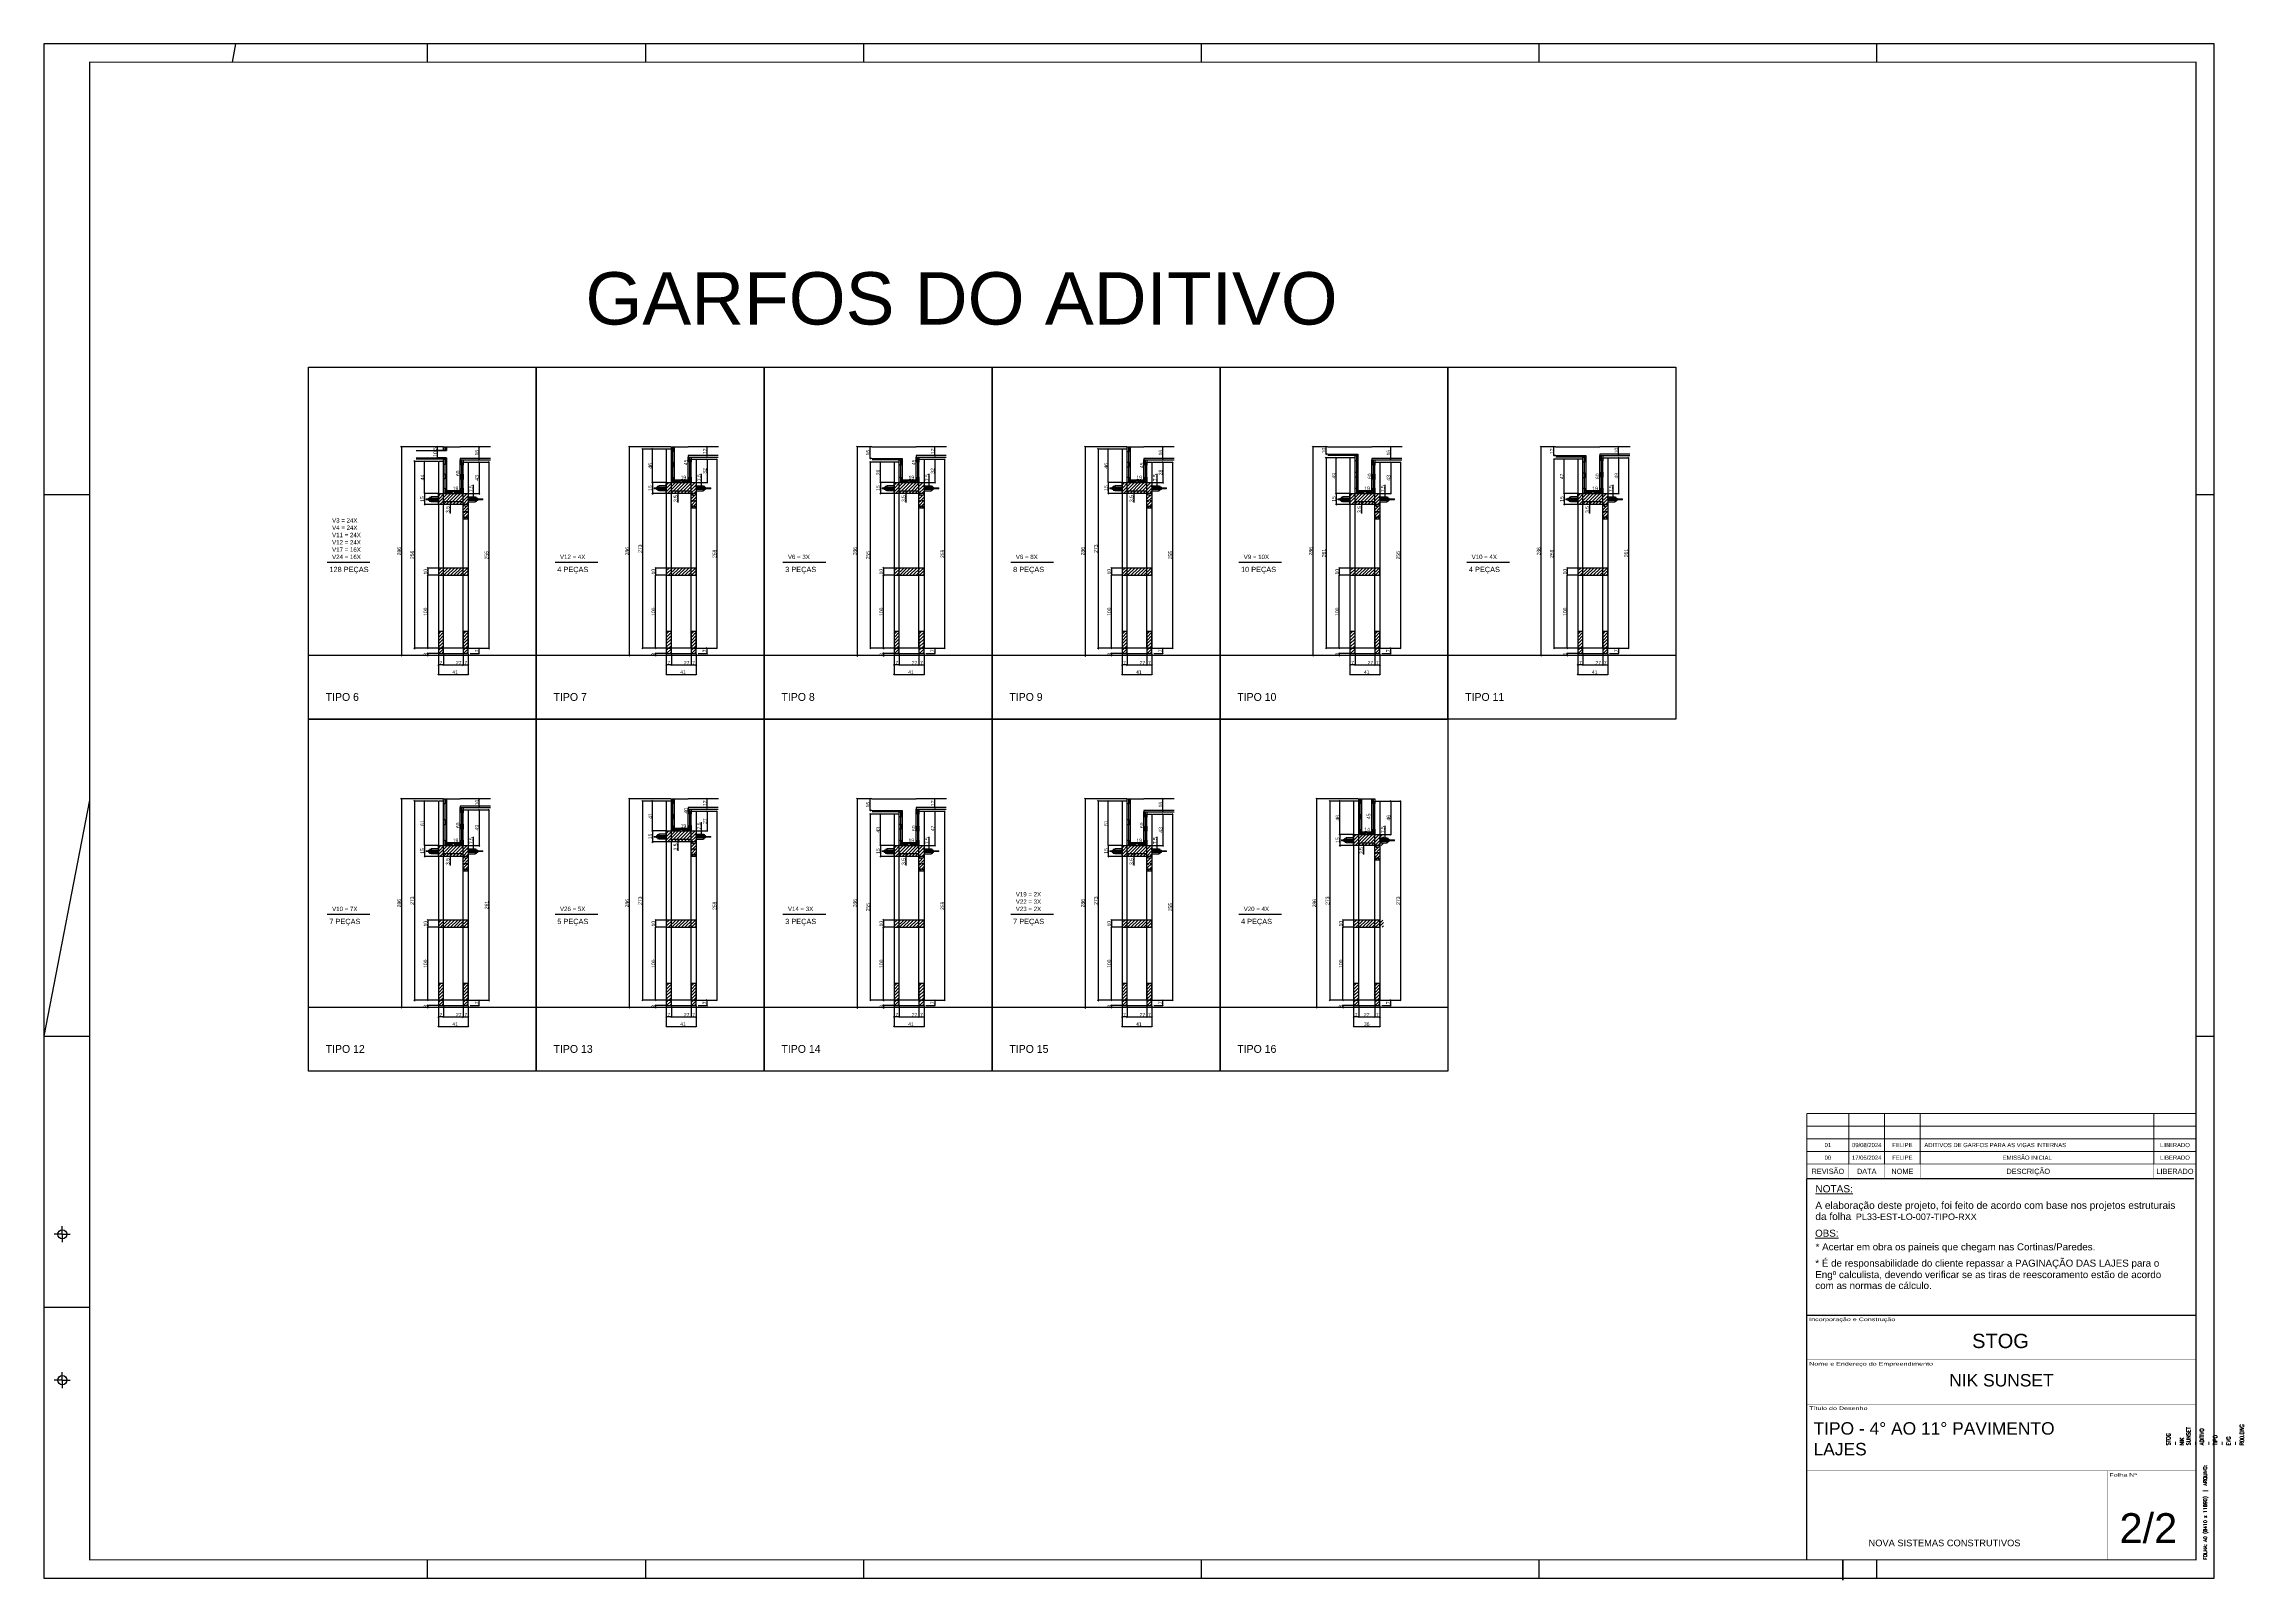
# Model space of a CAD drawing. Extents: x 15230 to 29563, y 3128 to 7338.
# Drawn here: x 23536 to 29563, y 3128 to 7338 of the extents above; entities that cross this region are included whole.
import ezdxf
from ezdxf.enums import TextEntityAlignment as Align

# ---------------------------------------------------------------- set-up
doc = ezdxf.new("R2010")
doc.units = 0
for name, color, linetype, lineweight in [('BARRA_ANCORAGEM', 1, 'Continuous', 15), ('CARIMBO', 7, 'Continuous', 9), ('FOLHA', 255, 'Continuous', 40), ('Folhas', 255, 'Continuous', 9)]:
    doc.layers.add(name, color=color, linetype=linetype, lineweight=lineweight)
for name, color, linetype in [('COTA', 241, 'Continuous'), ('TIRAS REESCORAMENTO', 252, 'Continuous'), ('VIGAS', 3, 'Continuous')]:
    doc.layers.add(name, color=color, linetype=linetype)
doc.styles.add('ARIAL', font='arial.ttf')
doc.styles.add('COTA TECNICA 2X', font='techl___.ttf', dxfattribs={"height": 10})
doc.styles.add('MillsCAD', font='romans.shx', dxfattribs={"width": 0.8})
doc.styles.add('R80-50', font='arial.ttf', dxfattribs={"height": 10})
doc.styles.add('ROMAS860', font='ROMAS860.SHX', dxfattribs={"height": 8.5})
doc.styles.add('Tecnologia', font='')
doc.styles.add('VERDANA', font='verdana.ttf', dxfattribs={"oblique": 15})
doc.styles.get('Tecnologia').set_extended_font_data('Forgotten Futurist')
doc.dimstyles.new('SECAO', dxfattribs={"dimscale": 0.333333, "dimtxt": 5, "dimasz": 9, "dimexe": 3, "dimexo": 3, "dimgap": 3, "dimtad": 1, "dimdec": 1, "dimlfac": 0.5, "dimzin": 12, "dimdsep": 46, "dimtxsty": 'COTA TECNICA 2X', "dimblk1": 'OBLIQUE', "dimblk2": 'OBLIQUE', "dimsah": 1, "dimcen": 0.9, "dimclrd": 4, "dimclre": 4, "dimclrt": 240, "dimadec": 1, "dimazin": 3, "dimtfac": 1, "dimtdec": 1, "dimtmove": 0, "dimatfit": 3, "dimfxl": 1, "dimtolj": 1, "dimtzin": 12, "dimarcsym": 0})

# ---------------------------------------------------------------- blocks, each defined once
blk = doc.blocks.new('_Oblique')
at = {"color": 0, "linetype": 'ByBlock', "lineweight": -2}
blk.add_line((-0.5, -0.5), (0.5, 0.5), dxfattribs=at)
blk = doc.blocks.new('*D212')
at = {"layer": 'COTA', "color": 4, "lineweight": -2, "transparency": 16777216}
for p, q in [((24615.5, 6194.2), (24550.1, 6194.2)), ((24551.1, 6194.2), (24551.1, 5682.1)), ((24615.5, 5682.1), (24550.1, 5682.1))]:
    blk.add_line(p, q, dxfattribs=at)
at = {"layer": 'DEFPOINTS', "color": 0, "transparency": 16777216}
for p in [(24616.5, 6194.2), (24551.1, 5682.1), (24616.5, 5682.1)]:
    blk.add_point(p, dxfattribs=at)
at = {"layer": 'COTA', "color": 4, "lineweight": -2, "transparency": 16777216, "xscale": 3, "yscale": 3, "zscale": 3}
for p, rotation in [((24551.1, 6194.2), 90), ((24551.1, 5682.1), 270)]:
    blk.add_blockref('_Oblique', p, dxfattribs=dict(at, rotation=rotation))
at = {"layer": 'COTA', "color": 240, "transparency": 16777216, "insert": (24545, 5938.1), "char_height": 10, "attachment_point": 5, "rotation": 90, "style": 'COTA TECNICA 2X'}
blk.add_mtext('\\A1;256', dxfattribs=at)
blk = doc.blocks.new('*D213')
at = {"layer": 'COTA', "color": 4, "lineweight": -2, "transparency": 16777216}
for p, q in [((24616.5, 5667.1), (24616.5, 5609.6)), ((24698.5, 5667.1), (24698.5, 5609.6)), ((24616.5, 5610.6), (24698.5, 5610.6))]:
    blk.add_line(p, q, dxfattribs=at)
at = {"layer": 'DEFPOINTS', "color": 0, "transparency": 16777216}
for p in [(24616.5, 5668.1), (24698.5, 5668.1), (24698.5, 5610.6)]:
    blk.add_point(p, dxfattribs=at)
at = {"layer": 'COTA', "color": 4, "lineweight": -2, "transparency": 16777216, "xscale": 3, "yscale": 3, "zscale": 3, "rotation": 180}
blk.add_blockref('_Oblique', (24616.5, 5610.6), dxfattribs=at)
at = {"layer": 'COTA', "color": 4, "lineweight": -2, "transparency": 16777216, "xscale": 3, "yscale": 3, "zscale": 3}
blk.add_blockref('_Oblique', (24698.5, 5610.6), dxfattribs=at)
at = {"layer": 'COTA', "color": 240, "transparency": 16777216, "insert": (24662.5, 5616.7), "char_height": 10, "attachment_point": 5, "style": 'COTA TECNICA 2X'}
blk.add_mtext('\\A1;41', dxfattribs=at)
blk = doc.blocks.new('*D214')
at = {"layer": 'COTA', "color": 4, "lineweight": -2, "transparency": 16777216}
for p, q in [((24630.5, 5667.1), (24630.5, 5635.3)), ((24684.5, 5667.1), (24684.5, 5635.3)), ((24630.5, 5636.3), (24684.5, 5636.3))]:
    blk.add_line(p, q, dxfattribs=at)
at = {"layer": 'DEFPOINTS', "color": 0, "transparency": 16777216}
for p in [(24630.5, 5668.1), (24684.5, 5668.1), (24684.5, 5636.3)]:
    blk.add_point(p, dxfattribs=at)
at = {"layer": 'COTA', "color": 4, "lineweight": -2, "transparency": 16777216, "xscale": 3, "yscale": 3, "zscale": 3, "rotation": 180}
blk.add_blockref('_Oblique', (24630.5, 5636.3), dxfattribs=at)
at = {"layer": 'COTA', "color": 4, "lineweight": -2, "transparency": 16777216, "xscale": 3, "yscale": 3, "zscale": 3}
blk.add_blockref('_Oblique', (24684.5, 5636.3), dxfattribs=at)
at = {"layer": 'COTA', "color": 240, "transparency": 16777216, "insert": (24672.5, 5642.4), "char_height": 10, "attachment_point": 5, "style": 'COTA TECNICA 2X'}
blk.add_mtext('\\A1;27', dxfattribs=at)
blk = doc.blocks.new('*D215')
at = {"layer": 'COTA', "color": 4, "lineweight": -2, "transparency": 16777216}
blk.add_line((24684.5, 5636.3), (24698.5, 5636.3), dxfattribs=at)
at = {"layer": 'DEFPOINTS', "color": 0, "transparency": 16777216}
for p in [(24684.5, 5636.3), (24698.5, 5636.3), (24698.5, 5636.3)]:
    blk.add_point(p, dxfattribs=at)
at = {"layer": 'COTA', "color": 4, "lineweight": -2, "transparency": 16777216, "xscale": 3, "yscale": 3, "zscale": 3, "rotation": 180}
blk.add_blockref('_Oblique', (24684.5, 5636.3), dxfattribs=at)
at = {"layer": 'COTA', "color": 4, "lineweight": -2, "transparency": 16777216, "xscale": 3, "yscale": 3, "zscale": 3}
blk.add_blockref('_Oblique', (24698.5, 5636.3), dxfattribs=at)
at = {"layer": 'COTA', "color": 240, "transparency": 16777216, "insert": (24691.5, 5642.4), "char_height": 10, "attachment_point": 5, "style": 'COTA TECNICA 2X'}
blk.add_mtext('\\A1;7', dxfattribs=at)
blk = doc.blocks.new('*D216')
at = {"layer": 'COTA', "color": 4, "lineweight": -2, "transparency": 16777216}
blk.add_line((24630.5, 5636.3), (24616.5, 5636.3), dxfattribs=at)
at = {"layer": 'DEFPOINTS', "color": 0, "transparency": 16777216}
for p in [(24616.5, 5636.3), (24616.5, 5636.3), (24630.5, 5636.3)]:
    blk.add_point(p, dxfattribs=at)
at = {"layer": 'COTA', "color": 4, "lineweight": -2, "transparency": 16777216, "xscale": 3, "yscale": 3, "zscale": 3, "rotation": 180}
blk.add_blockref('_Oblique', (24616.5, 5636.3), dxfattribs=at)
at = {"layer": 'COTA', "color": 4, "lineweight": -2, "transparency": 16777216, "xscale": 3, "yscale": 3, "zscale": 3}
blk.add_blockref('_Oblique', (24630.5, 5636.3), dxfattribs=at)
at = {"layer": 'COTA', "color": 240, "transparency": 16777216, "insert": (24623.5, 5642.4), "char_height": 10, "attachment_point": 5, "style": 'COTA TECNICA 2X'}
blk.add_mtext('\\A1;7', dxfattribs=at)
blk = doc.blocks.new('*D217')
at = {"layer": 'COTA', "color": 4, "lineweight": -2, "transparency": 16777216}
for p, q in [((24615.5, 5902.1), (24586.4, 5902.1)), ((24615.5, 5882.1), (24586.4, 5882.1)), ((24587.4, 5902.1), (24587.4, 5882.1))]:
    blk.add_line(p, q, dxfattribs=at)
at = {"layer": 'DEFPOINTS', "color": 0, "transparency": 16777216}
for p in [(24587.4, 5882.1), (24616.5, 5902.1), (24616.5, 5882.1)]:
    blk.add_point(p, dxfattribs=at)
at = {"layer": 'COTA', "color": 4, "lineweight": -2, "transparency": 16777216, "xscale": 3, "yscale": 3, "zscale": 3}
for p, rotation in [((24587.4, 5902.1), 90), ((24587.4, 5882.1), 270)]:
    blk.add_blockref('_Oblique', p, dxfattribs=dict(at, rotation=rotation))
at = {"layer": 'COTA', "color": 240, "transparency": 16777216, "insert": (24581.3, 5892.1), "char_height": 10, "attachment_point": 5, "rotation": 90, "style": 'COTA TECNICA 2X'}
blk.add_mtext('\\A1;10', dxfattribs=at)
blk = doc.blocks.new('*D218')
at = {"layer": 'COTA', "color": 4, "lineweight": -2, "transparency": 16777216}
for p, q in [((24615.5, 6194.2), (24577.8, 6194.2)), ((24578.8, 6106.1), (24578.8, 6194.2)), ((24615.5, 6106.1), (24577.8, 6106.1))]:
    blk.add_line(p, q, dxfattribs=at)
at = {"layer": 'DEFPOINTS', "color": 0, "transparency": 16777216}
for p in [(24578.8, 6194.2), (24616.5, 6194.2), (24616.5, 6106.1)]:
    blk.add_point(p, dxfattribs=at)
at = {"layer": 'COTA', "color": 4, "lineweight": -2, "transparency": 16777216, "xscale": 3, "yscale": 3, "zscale": 3}
for p, rotation in [((24578.8, 6194.2), 90), ((24578.8, 6106.1), 270)]:
    blk.add_blockref('_Oblique', p, dxfattribs=dict(at, rotation=rotation))
at = {"layer": 'COTA', "color": 240, "transparency": 16777216, "insert": (24572.8, 6150.1), "char_height": 10, "attachment_point": 5, "rotation": 90, "style": 'COTA TECNICA 2X'}
blk.add_mtext('\\A1;44', dxfattribs=at)
blk = doc.blocks.new('*D219')
at = {"layer": 'COTA', "color": 4, "lineweight": -2, "transparency": 16777216}
for p, q in [((24699.5, 6192), (24729.3, 6192)), ((24728.3, 6192), (24728.3, 6106.1)), ((24699.5, 6106.1), (24729.3, 6106.1))]:
    blk.add_line(p, q, dxfattribs=at)
at = {"layer": 'DEFPOINTS', "color": 0, "transparency": 16777216}
for p in [(24698.5, 6192), (24698.5, 6106.1), (24728.3, 6106.1)]:
    blk.add_point(p, dxfattribs=at)
at = {"layer": 'COTA', "color": 4, "lineweight": -2, "transparency": 16777216, "xscale": 3, "yscale": 3, "zscale": 3}
for p, rotation in [((24728.3, 6192), 90), ((24728.3, 6106.1), 270)]:
    blk.add_blockref('_Oblique', p, dxfattribs=dict(at, rotation=rotation))
at = {"layer": 'COTA', "color": 240, "transparency": 16777216, "insert": (24722.1, 6149.1), "char_height": 10, "attachment_point": 5, "rotation": 90, "style": 'COTA TECNICA 2X'}
blk.add_mtext('\\A1;43', dxfattribs=at)
blk = doc.blocks.new('*D220')
at = {"layer": 'COTA', "color": 4, "lineweight": -2, "transparency": 16777216}
for p, q in [((24629.5, 6234.2), (24514.3, 6234.2)), ((24515.3, 6234.2), (24515.3, 5662.1)), ((24615.5, 5662.1), (24514.3, 5662.1))]:
    blk.add_line(p, q, dxfattribs=at)
at = {"layer": 'DEFPOINTS', "color": 0, "transparency": 16777216}
for p in [(24630.5, 6234.2), (24515.3, 5662.1), (24616.5, 5662.1)]:
    blk.add_point(p, dxfattribs=at)
at = {"layer": 'COTA', "color": 4, "lineweight": -2, "transparency": 16777216, "xscale": 3, "yscale": 3, "zscale": 3}
for p, rotation in [((24515.3, 6234.2), 90), ((24515.3, 5662.1), 270)]:
    blk.add_blockref('_Oblique', p, dxfattribs=dict(at, rotation=rotation))
at = {"layer": 'COTA', "color": 240, "transparency": 16777216, "insert": (24509.2, 5948.1), "char_height": 10, "attachment_point": 5, "rotation": 90, "style": 'COTA TECNICA 2X'}
blk.add_mtext('\\A1;286', dxfattribs=at)
blk = doc.blocks.new('*D221')
at = {"layer": 'COTA', "color": 4, "lineweight": -2, "transparency": 16777216}
for p, q in [((24615.5, 5668.1), (24586.4, 5668.1)), ((24587.4, 5668.1), (24587.4, 5662.1)), ((24615.5, 5662.1), (24586.4, 5662.1))]:
    blk.add_line(p, q, dxfattribs=at)
at = {"layer": 'DEFPOINTS', "color": 0, "transparency": 16777216}
for p in [(24616.5, 5668.1), (24587.4, 5662.1), (24616.5, 5662.1)]:
    blk.add_point(p, dxfattribs=at)
at = {"layer": 'COTA', "color": 4, "lineweight": -2, "transparency": 16777216, "xscale": 3, "yscale": 3, "zscale": 3}
for p, rotation in [((24587.4, 5668.1), 90), ((24587.4, 5662.1), 270)]:
    blk.add_blockref('_Oblique', p, dxfattribs=dict(at, rotation=rotation))
at = {"layer": 'COTA', "color": 240, "transparency": 16777216, "insert": (24581.2, 5665.1), "char_height": 10, "attachment_point": 5, "rotation": 90, "style": 'COTA TECNICA 2X'}
blk.add_mtext('\\A1;3', dxfattribs=at)
blk = doc.blocks.new('*D222')
at = {"layer": 'DEFPOINTS', "color": 0, "transparency": 16777216}
for p in [(24663.6, 6234.2), (24676.5, 6234.2), (24663.6, 6114.1)]:
    blk.add_point(p, dxfattribs=at)
at = {"layer": 'COTA', "color": 240, "transparency": 16777216, "insert": (24670.4, 6161.5), "char_height": 10, "attachment_point": 5, "rotation": 90, "style": 'COTA TECNICA 2X'}
blk.add_mtext('\\A1;60', dxfattribs=at)
blk = doc.blocks.new('*D223')
at = {"layer": 'DEFPOINTS', "color": 0, "transparency": 16777216}
for p in [(24638.5, 6114.1), (24676.5, 6114.1), (24676.5, 6114.1)]:
    blk.add_point(p, dxfattribs=at)
at = {"layer": 'COTA', "color": 240, "transparency": 16777216, "insert": (24663.6, 6120.2), "char_height": 10, "attachment_point": 5, "style": 'COTA TECNICA 2X'}
blk.add_mtext('\\A1;19', dxfattribs=at)
blk = doc.blocks.new('*D224')
at = {"layer": 'COTA', "color": 4, "lineweight": -2, "transparency": 16777216}
for p, q in [((24615.5, 5882.1), (24586.4, 5882.1)), ((24587.4, 5682.1), (24587.4, 5882.1)), ((24614.5, 5682.1), (24586.4, 5682.1))]:
    blk.add_line(p, q, dxfattribs=at)
at = {"layer": 'DEFPOINTS', "color": 0, "transparency": 16777216}
for p in [(24587.4, 5882.1), (24616.5, 5882.1), (24615.5, 5682.1)]:
    blk.add_point(p, dxfattribs=at)
at = {"layer": 'COTA', "color": 4, "lineweight": -2, "transparency": 16777216, "xscale": 3, "yscale": 3, "zscale": 3}
for p, rotation in [((24587.4, 5882.1), 90), ((24587.4, 5682.1), 270)]:
    blk.add_blockref('_Oblique', p, dxfattribs=dict(at, rotation=rotation))
at = {"layer": 'COTA', "color": 240, "transparency": 16777216, "insert": (24581.3, 5782.1), "char_height": 10, "attachment_point": 5, "rotation": 90, "style": 'COTA TECNICA 2X'}
blk.add_mtext('\\A1;100', dxfattribs=at)
blk = doc.blocks.new('*D225')
at = {"layer": 'COTA', "color": 4, "lineweight": -2, "transparency": 16777216}
for p, q in [((24728.3, 6202.2), (24728.3, 6234.2)), ((24729.3, 6234.2), (24729.3, 6234.2)), ((24726.1, 6202.2), (24729.3, 6202.2))]:
    blk.add_line(p, q, dxfattribs=at)
at = {"layer": 'DEFPOINTS', "color": 0, "transparency": 16777216}
for p in [(24728.3, 6234.2), (24728.3, 6234.2), (24725.1, 6202.2)]:
    blk.add_point(p, dxfattribs=at)
at = {"layer": 'COTA', "color": 4, "lineweight": -2, "transparency": 16777216, "xscale": 3, "yscale": 3, "zscale": 3}
for p, rotation in [((24728.3, 6234.2), 90), ((24728.3, 6202.2), 270)]:
    blk.add_blockref('_Oblique', p, dxfattribs=dict(at, rotation=rotation))
at = {"layer": 'COTA', "color": 240, "transparency": 16777216, "insert": (24722.2, 6218.2), "char_height": 10, "attachment_point": 5, "rotation": 90, "style": 'COTA TECNICA 2X'}
blk.add_mtext('\\A1;16', dxfattribs=at)
blk = doc.blocks.new('*D226')
at = {"layer": 'COTA', "color": 4, "lineweight": -2, "transparency": 16777216}
for p, q in [((24700.5, 6192), (24755.8, 6192)), ((24754.8, 6192), (24754.8, 5682.1)), ((24700.5, 5682.1), (24755.8, 5682.1))]:
    blk.add_line(p, q, dxfattribs=at)
at = {"layer": 'DEFPOINTS', "color": 0, "transparency": 16777216}
for p in [(24699.5, 6192), (24699.5, 5682.1), (24754.8, 5682.1)]:
    blk.add_point(p, dxfattribs=at)
at = {"layer": 'COTA', "color": 4, "lineweight": -2, "transparency": 16777216, "xscale": 3, "yscale": 3, "zscale": 3}
for p, rotation in [((24754.8, 6192), 90), ((24754.8, 5682.1), 270)]:
    blk.add_blockref('_Oblique', p, dxfattribs=dict(at, rotation=rotation))
at = {"layer": 'COTA', "color": 240, "transparency": 16777216, "insert": (24748.7, 5937.1), "char_height": 10, "attachment_point": 5, "rotation": 90, "style": 'COTA TECNICA 2X'}
blk.add_mtext('\\A1;255', dxfattribs=at)
blk = doc.blocks.new('*D227')
at = {"layer": 'COTA', "color": 4, "lineweight": -2, "transparency": 16777216}
for p, q in [((24685.5, 5682.1), (24728.7, 5682.1)), ((24703.6, 5668.1), (24728.7, 5668.1)), ((24727.7, 5682.1), (24727.7, 5668.1))]:
    blk.add_line(p, q, dxfattribs=at)
at = {"layer": 'DEFPOINTS', "color": 0, "transparency": 16777216}
for p in [(24684.5, 5682.1), (24702.6, 5668.1), (24727.7, 5668.1)]:
    blk.add_point(p, dxfattribs=at)
at = {"layer": 'COTA', "color": 4, "lineweight": -2, "transparency": 16777216, "xscale": 3, "yscale": 3, "zscale": 3}
for p, rotation in [((24727.7, 5682.1), 90), ((24727.7, 5668.1), 270)]:
    blk.add_blockref('_Oblique', p, dxfattribs=dict(at, rotation=rotation))
at = {"layer": 'COTA', "color": 240, "transparency": 16777216, "insert": (24721.6, 5675.1), "char_height": 10, "attachment_point": 5, "rotation": 90, "style": 'COTA TECNICA 2X'}
blk.add_mtext('\\A1;7', dxfattribs=at)
blk = doc.blocks.new('*D228')
at = {"layer": 'COTA', "color": 4, "lineweight": -2, "transparency": 16777216}
for p, q in [((24615.5, 6106.1), (24577.8, 6106.1)), ((24578.8, 6106.1), (24578.8, 6076.1)), ((24615.5, 6076.1), (24577.8, 6076.1))]:
    blk.add_line(p, q, dxfattribs=at)
at = {"layer": 'DEFPOINTS', "color": 0, "transparency": 16777216}
for p in [(24616.5, 6106.1), (24578.8, 6076.1), (24616.5, 6076.1)]:
    blk.add_point(p, dxfattribs=at)
at = {"layer": 'COTA', "color": 4, "lineweight": -2, "transparency": 16777216, "xscale": 3, "yscale": 3, "zscale": 3}
for p, rotation in [((24578.8, 6106.1), 90), ((24578.8, 6076.1), 270)]:
    blk.add_blockref('_Oblique', p, dxfattribs=dict(at, rotation=rotation))
at = {"layer": 'COTA', "color": 240, "transparency": 16777216, "insert": (24572.7, 6091.1), "char_height": 10, "attachment_point": 5, "rotation": 90, "style": 'COTA TECNICA 2X'}
blk.add_mtext('\\A1;15', dxfattribs=at)
blk = doc.blocks.new('A$C51C4441F')
at = {"layer": 'BARRA_ANCORAGEM'}
for p, q in [((-2.3, 3.4), (-5.8, 3.4)), ((-5.8, 3.4), (-5.8, -3.4)), ((-2.3, 1.2), (-5, 1.2)), ((-2.3, 3.4), (-1.8, 5.5)), ((-2.3, 3.4), (-2.3, 3.4)), ((-2.3, 3.4), (-2.3, 0.2)), ((-2.3, -3.4), (-5.8, -3.4)), ((-2.2, -1.2), (-5, -1.2)), ((-2.3, -0.2), (-2.3, -3.4)), ((-2.3, -3.4), (-1.8, -5.5))]:
    blk.add_line(p, q, dxfattribs=at)
for points in [[(-2.7, 6), (-1.2, 6), (-1.2, 5.5), (-2.7, 5.5)], [(-2.7, 0.2), (-1.2, 0.2), (-1.2, -0.2), (-2.7, -0.2)], [(-1.2, -6), (0, -6), (0, 6), (-1.2, 6)], [(-2.7, -6), (-1.2, -6), (-1.2, -5.5), (-2.7, -5.5)]]:
    blk.add_lwpolyline(points, close=True, dxfattribs=at)
for centre, radius, start, end in [((-4.7, 2.3), 1.15, 107.78452, 252.2718), ((-4.5, 0), 1.3, 112.64802, 247.40829), ((-4.7, -2.3), 1.15, 107.78452, 252.2718)]:
    blk.add_arc(centre, radius, start, end, dxfattribs=at)
blk = doc.blocks.new('*D229')
at = {"layer": 'COTA', "color": 4, "lineweight": -2, "transparency": 16777216}
for p, q in [((24699.5, 6106.1), (24713.7, 6106.1)), ((24699.5, 6090.4), (24713.7, 6090.4)), ((24712.7, 6106.1), (24712.7, 6130.3)), ((24712.7, 6090.4), (24712.7, 6106.1))]:
    blk.add_line(p, q, dxfattribs=at)
at = {"layer": 'DEFPOINTS', "color": 0, "transparency": 16777216}
for p in [(24698.5, 6106.1), (24698.5, 6090.4), (24712.7, 6106.1)]:
    blk.add_point(p, dxfattribs=at)
at = {"layer": 'COTA', "color": 4, "lineweight": -2, "transparency": 16777216, "xscale": 3, "yscale": 3, "zscale": 3}
for p, rotation in [((24712.7, 6106.1), 90), ((24712.7, 6090.4), 270)]:
    blk.add_blockref('_Oblique', p, dxfattribs=dict(at, rotation=rotation))
at = {"layer": 'COTA', "color": 240, "transparency": 16777216, "insert": (24706.6, 6119.7), "char_height": 10, "attachment_point": 5, "rotation": 90, "style": 'COTA TECNICA 2X'}
blk.add_mtext('\\A1;7.5', dxfattribs=at)
blk = doc.blocks.new('*D230')
at = {"layer": 'COTA', "color": 4, "lineweight": -2, "transparency": 16777216}
for p, q in [((24656.5, 6083.1), (24647.5, 6083.1)), ((24656.5, 6076.1), (24647.5, 6076.1)), ((24648.5, 6083.1), (24648.5, 6076.1)), ((24648.5, 6076.1), (24648.5, 6051.5))]:
    blk.add_line(p, q, dxfattribs=at)
at = {"layer": 'DEFPOINTS', "color": 0, "transparency": 16777216}
for p in [(24648.5, 6076.1), (24657.5, 6083.1), (24657.5, 6076.1)]:
    blk.add_point(p, dxfattribs=at)
at = {"layer": 'COTA', "color": 4, "lineweight": -2, "transparency": 16777216, "xscale": 3, "yscale": 3, "zscale": 3}
for p, rotation in [((24648.5, 6083.1), 90), ((24648.5, 6076.1), 270)]:
    blk.add_blockref('_Oblique', p, dxfattribs=dict(at, rotation=rotation))
at = {"layer": 'COTA', "color": 240, "transparency": 16777216, "insert": (24642.2, 6062.3), "char_height": 10, "attachment_point": 5, "rotation": 90, "style": 'COTA TECNICA 2X'}
blk.add_mtext('\\A1;3.5', dxfattribs=at)
blk = doc.blocks.new('*D231')
at = {"layer": 'COTA', "color": 4, "lineweight": -2, "transparency": 16777216}
for p, q in [((24631.7, 6224.2), (24612.9, 6224.2)), ((24613.9, 6204.2), (24613.9, 6224.2)), ((24637.5, 6204.2), (24612.9, 6204.2))]:
    blk.add_line(p, q, dxfattribs=at)
at = {"layer": 'DEFPOINTS', "color": 0, "transparency": 16777216}
for p in [(24613.9, 6224.2), (24632.7, 6224.2), (24638.5, 6204.2)]:
    blk.add_point(p, dxfattribs=at)
at = {"layer": 'COTA', "color": 4, "lineweight": -2, "transparency": 16777216, "xscale": 3, "yscale": 3, "zscale": 3}
for p, rotation in [((24613.9, 6224.2), 90), ((24613.9, 6204.2), 270)]:
    blk.add_blockref('_Oblique', p, dxfattribs=dict(at, rotation=rotation))
at = {"layer": 'COTA', "color": 240, "transparency": 16777216, "insert": (24607.8, 6214.2), "char_height": 10, "attachment_point": 5, "rotation": 90, "style": 'COTA TECNICA 2X'}
blk.add_mtext('\\A1;10', dxfattribs=at)
blk = doc.blocks.new('*D232')
at = {"layer": 'COTA', "color": 4, "lineweight": -2, "transparency": 16777216}
for p, q in [((24629.5, 6234.2), (24612.9, 6234.2)), ((24629.5, 6224.2), (24612.9, 6224.2)), ((24613.9, 6224.2), (24613.9, 6234.2))]:
    blk.add_line(p, q, dxfattribs=at)
at = {"layer": 'DEFPOINTS', "color": 0, "transparency": 16777216}
for p in [(24613.9, 6234.2), (24630.5, 6234.2), (24630.5, 6224.2)]:
    blk.add_point(p, dxfattribs=at)
at = {"layer": 'COTA', "color": 4, "lineweight": -2, "transparency": 16777216, "xscale": 3, "yscale": 3, "zscale": 3}
for p, rotation in [((24613.9, 6234.2), 90), ((24613.9, 6224.2), 270)]:
    blk.add_blockref('_Oblique', p, dxfattribs=dict(at, rotation=rotation))
at = {"layer": 'COTA', "color": 240, "transparency": 16777216, "insert": (24607.8, 6229.2), "char_height": 10, "attachment_point": 5, "rotation": 90, "style": 'COTA TECNICA 2X'}
blk.add_mtext('\\A1;5', dxfattribs=at)
blk = doc.blocks.new('*D233')
at = {"layer": 'COTA', "color": 4, "lineweight": -2, "transparency": 16777216}
for p, q in [((25239.8, 6228.2), (25174.4, 6228.2)), ((25175.4, 6228.2), (25175.4, 5682.1)), ((25239.8, 5682.1), (25174.4, 5682.1))]:
    blk.add_line(p, q, dxfattribs=at)
at = {"layer": 'DEFPOINTS', "color": 0, "transparency": 16777216}
for p in [(25240.8, 6228.2), (25175.4, 5682.1), (25240.8, 5682.1)]:
    blk.add_point(p, dxfattribs=at)
at = {"layer": 'COTA', "color": 4, "lineweight": -2, "transparency": 16777216, "xscale": 3, "yscale": 3, "zscale": 3}
for p, rotation in [((25175.4, 6228.2), 90), ((25175.4, 5682.1), 270)]:
    blk.add_blockref('_Oblique', p, dxfattribs=dict(at, rotation=rotation))
at = {"layer": 'COTA', "color": 240, "transparency": 16777216, "insert": (25169.2, 5955.1), "char_height": 10, "attachment_point": 5, "rotation": 90, "style": 'COTA TECNICA 2X'}
blk.add_mtext('\\A1;273', dxfattribs=at)
blk = doc.blocks.new('*D234')
at = {"layer": 'COTA', "color": 4, "lineweight": -2, "transparency": 16777216}
for p, q in [((25240.8, 5667.1), (25240.8, 5609.6)), ((25322.8, 5667.1), (25322.8, 5609.6)), ((25240.8, 5610.6), (25322.8, 5610.6))]:
    blk.add_line(p, q, dxfattribs=at)
at = {"layer": 'DEFPOINTS', "color": 0, "transparency": 16777216}
for p in [(25240.8, 5668.1), (25322.8, 5668.1), (25322.8, 5610.6)]:
    blk.add_point(p, dxfattribs=at)
at = {"layer": 'COTA', "color": 4, "lineweight": -2, "transparency": 16777216, "xscale": 3, "yscale": 3, "zscale": 3, "rotation": 180}
blk.add_blockref('_Oblique', (25240.8, 5610.6), dxfattribs=at)
at = {"layer": 'COTA', "color": 4, "lineweight": -2, "transparency": 16777216, "xscale": 3, "yscale": 3, "zscale": 3}
blk.add_blockref('_Oblique', (25322.8, 5610.6), dxfattribs=at)
at = {"layer": 'COTA', "color": 240, "transparency": 16777216, "insert": (25286.8, 5616.7), "char_height": 10, "attachment_point": 5, "style": 'COTA TECNICA 2X'}
blk.add_mtext('\\A1;41', dxfattribs=at)
blk = doc.blocks.new('*D235')
at = {"layer": 'COTA', "color": 4, "lineweight": -2, "transparency": 16777216}
for p, q in [((25254.8, 5667.1), (25254.8, 5635.3)), ((25308.8, 5667.1), (25308.8, 5635.3)), ((25254.8, 5636.3), (25308.8, 5636.3))]:
    blk.add_line(p, q, dxfattribs=at)
at = {"layer": 'DEFPOINTS', "color": 0, "transparency": 16777216}
for p in [(25254.8, 5668.1), (25308.8, 5668.1), (25308.8, 5636.3)]:
    blk.add_point(p, dxfattribs=at)
at = {"layer": 'COTA', "color": 4, "lineweight": -2, "transparency": 16777216, "xscale": 3, "yscale": 3, "zscale": 3, "rotation": 180}
blk.add_blockref('_Oblique', (25254.8, 5636.3), dxfattribs=at)
at = {"layer": 'COTA', "color": 4, "lineweight": -2, "transparency": 16777216, "xscale": 3, "yscale": 3, "zscale": 3}
blk.add_blockref('_Oblique', (25308.8, 5636.3), dxfattribs=at)
at = {"layer": 'COTA', "color": 240, "transparency": 16777216, "insert": (25296.8, 5642.4), "char_height": 10, "attachment_point": 5, "style": 'COTA TECNICA 2X'}
blk.add_mtext('\\A1;27', dxfattribs=at)
blk = doc.blocks.new('*D236')
at = {"layer": 'COTA', "color": 4, "lineweight": -2, "transparency": 16777216}
blk.add_line((25308.8, 5636.3), (25322.8, 5636.3), dxfattribs=at)
at = {"layer": 'DEFPOINTS', "color": 0, "transparency": 16777216}
for p in [(25308.8, 5636.3), (25322.8, 5636.3), (25322.8, 5636.3)]:
    blk.add_point(p, dxfattribs=at)
at = {"layer": 'COTA', "color": 4, "lineweight": -2, "transparency": 16777216, "xscale": 3, "yscale": 3, "zscale": 3, "rotation": 180}
blk.add_blockref('_Oblique', (25308.8, 5636.3), dxfattribs=at)
at = {"layer": 'COTA', "color": 4, "lineweight": -2, "transparency": 16777216, "xscale": 3, "yscale": 3, "zscale": 3}
blk.add_blockref('_Oblique', (25322.8, 5636.3), dxfattribs=at)
at = {"layer": 'COTA', "color": 240, "transparency": 16777216, "insert": (25315.8, 5642.4), "char_height": 10, "attachment_point": 5, "style": 'COTA TECNICA 2X'}
blk.add_mtext('\\A1;7', dxfattribs=at)
blk = doc.blocks.new('*D237')
at = {"layer": 'COTA', "color": 4, "lineweight": -2, "transparency": 16777216}
blk.add_line((25254.8, 5636.3), (25240.8, 5636.3), dxfattribs=at)
at = {"layer": 'DEFPOINTS', "color": 0, "transparency": 16777216}
for p in [(25240.8, 5636.3), (25240.8, 5636.3), (25254.8, 5636.3)]:
    blk.add_point(p, dxfattribs=at)
at = {"layer": 'COTA', "color": 4, "lineweight": -2, "transparency": 16777216, "xscale": 3, "yscale": 3, "zscale": 3, "rotation": 180}
blk.add_blockref('_Oblique', (25240.8, 5636.3), dxfattribs=at)
at = {"layer": 'COTA', "color": 4, "lineweight": -2, "transparency": 16777216, "xscale": 3, "yscale": 3, "zscale": 3}
blk.add_blockref('_Oblique', (25254.8, 5636.3), dxfattribs=at)
at = {"layer": 'COTA', "color": 240, "transparency": 16777216, "insert": (25247.8, 5642.4), "char_height": 10, "attachment_point": 5, "style": 'COTA TECNICA 2X'}
blk.add_mtext('\\A1;7', dxfattribs=at)
blk = doc.blocks.new('*D238')
at = {"layer": 'COTA', "color": 4, "lineweight": -2, "transparency": 16777216}
for p, q in [((25239.8, 5902.1), (25210.7, 5902.1)), ((25239.8, 5882.1), (25210.7, 5882.1)), ((25211.7, 5902.1), (25211.7, 5882.1))]:
    blk.add_line(p, q, dxfattribs=at)
at = {"layer": 'DEFPOINTS', "color": 0, "transparency": 16777216}
for p in [(25211.7, 5882.1), (25240.8, 5902.1), (25240.8, 5882.1)]:
    blk.add_point(p, dxfattribs=at)
at = {"layer": 'COTA', "color": 4, "lineweight": -2, "transparency": 16777216, "xscale": 3, "yscale": 3, "zscale": 3}
for p, rotation in [((25211.7, 5902.1), 90), ((25211.7, 5882.1), 270)]:
    blk.add_blockref('_Oblique', p, dxfattribs=dict(at, rotation=rotation))
at = {"layer": 'COTA', "color": 240, "transparency": 16777216, "insert": (25205.6, 5892.1), "char_height": 10, "attachment_point": 5, "rotation": 90, "style": 'COTA TECNICA 2X'}
blk.add_mtext('\\A1;10', dxfattribs=at)
blk = doc.blocks.new('*D239')
at = {"layer": 'COTA', "color": 4, "lineweight": -2, "transparency": 16777216}
for p, q in [((25239.8, 6228.2), (25202.1, 6228.2)), ((25203.1, 6136.1), (25203.1, 6228.2)), ((25239.8, 6136.1), (25202.1, 6136.1))]:
    blk.add_line(p, q, dxfattribs=at)
at = {"layer": 'DEFPOINTS', "color": 0, "transparency": 16777216}
for p in [(25203.1, 6228.2), (25240.8, 6228.2), (25240.8, 6136.1)]:
    blk.add_point(p, dxfattribs=at)
at = {"layer": 'COTA', "color": 4, "lineweight": -2, "transparency": 16777216, "xscale": 3, "yscale": 3, "zscale": 3}
for p, rotation in [((25203.1, 6228.2), 90), ((25203.1, 6136.1), 270)]:
    blk.add_blockref('_Oblique', p, dxfattribs=dict(at, rotation=rotation))
at = {"layer": 'COTA', "color": 240, "transparency": 16777216, "insert": (25197, 6182.1), "char_height": 10, "attachment_point": 5, "rotation": 90, "style": 'COTA TECNICA 2X'}
blk.add_mtext('\\A1;46', dxfattribs=at)
blk = doc.blocks.new('*D240')
at = {"layer": 'COTA', "color": 4, "lineweight": -2, "transparency": 16777216}
for p, q in [((25323.8, 6200), (25353.6, 6200)), ((25352.6, 6200), (25352.6, 6136.1)), ((25323.8, 6136.1), (25353.6, 6136.1))]:
    blk.add_line(p, q, dxfattribs=at)
at = {"layer": 'DEFPOINTS', "color": 0, "transparency": 16777216}
for p in [(25322.8, 6200), (25322.8, 6136.1), (25352.6, 6136.1)]:
    blk.add_point(p, dxfattribs=at)
at = {"layer": 'COTA', "color": 4, "lineweight": -2, "transparency": 16777216, "xscale": 3, "yscale": 3, "zscale": 3}
for p, rotation in [((25352.6, 6200), 90), ((25352.6, 6136.1), 270)]:
    blk.add_blockref('_Oblique', p, dxfattribs=dict(at, rotation=rotation))
at = {"layer": 'COTA', "color": 240, "transparency": 16777216, "insert": (25346.3, 6168.1), "char_height": 10, "attachment_point": 5, "rotation": 90, "style": 'COTA TECNICA 2X'}
blk.add_mtext('\\A1;32', dxfattribs=at)
blk = doc.blocks.new('*D241')
at = {"layer": 'COTA', "color": 4, "lineweight": -2, "transparency": 16777216}
for p, q in [((25253.8, 6234.2), (25138.6, 6234.2)), ((25139.6, 6234.2), (25139.6, 5662.1)), ((25239.8, 5662.1), (25138.6, 5662.1))]:
    blk.add_line(p, q, dxfattribs=at)
at = {"layer": 'DEFPOINTS', "color": 0, "transparency": 16777216}
for p in [(25254.8, 6234.2), (25139.6, 5662.1), (25240.8, 5662.1)]:
    blk.add_point(p, dxfattribs=at)
at = {"layer": 'COTA', "color": 4, "lineweight": -2, "transparency": 16777216, "xscale": 3, "yscale": 3, "zscale": 3}
for p, rotation in [((25139.6, 6234.2), 90), ((25139.6, 5662.1), 270)]:
    blk.add_blockref('_Oblique', p, dxfattribs=dict(at, rotation=rotation))
at = {"layer": 'COTA', "color": 240, "transparency": 16777216, "insert": (25133.5, 5948.1), "char_height": 10, "attachment_point": 5, "rotation": 90, "style": 'COTA TECNICA 2X'}
blk.add_mtext('\\A1;286', dxfattribs=at)
blk = doc.blocks.new('*D242')
at = {"layer": 'COTA', "color": 4, "lineweight": -2, "transparency": 16777216}
for p, q in [((25239.8, 5668.1), (25210.7, 5668.1)), ((25211.7, 5668.1), (25211.7, 5662.1)), ((25239.8, 5662.1), (25210.7, 5662.1))]:
    blk.add_line(p, q, dxfattribs=at)
at = {"layer": 'DEFPOINTS', "color": 0, "transparency": 16777216}
for p in [(25240.8, 5668.1), (25211.7, 5662.1), (25240.8, 5662.1)]:
    blk.add_point(p, dxfattribs=at)
at = {"layer": 'COTA', "color": 4, "lineweight": -2, "transparency": 16777216, "xscale": 3, "yscale": 3, "zscale": 3}
for p, rotation in [((25211.7, 5668.1), 90), ((25211.7, 5662.1), 270)]:
    blk.add_blockref('_Oblique', p, dxfattribs=dict(at, rotation=rotation))
at = {"layer": 'COTA', "color": 240, "transparency": 16777216, "insert": (25205.5, 5665.1), "char_height": 10, "attachment_point": 5, "rotation": 90, "style": 'COTA TECNICA 2X'}
blk.add_mtext('\\A1;3', dxfattribs=at)
blk = doc.blocks.new('*D243')
at = {"layer": 'DEFPOINTS', "color": 0, "transparency": 16777216}
for p in [(25287.8, 6234.2), (25300.8, 6234.2), (25287.8, 6144.1)]:
    blk.add_point(p, dxfattribs=at)
at = {"layer": 'COTA', "color": 240, "transparency": 16777216, "insert": (25294.7, 6191.5), "char_height": 10, "attachment_point": 5, "rotation": 90, "style": 'COTA TECNICA 2X'}
blk.add_mtext('\\A1;45', dxfattribs=at)
blk = doc.blocks.new('*D244')
at = {"layer": 'DEFPOINTS', "color": 0, "transparency": 16777216}
for p in [(25262.8, 6144.1), (25300.8, 6144.1), (25300.8, 6144.1)]:
    blk.add_point(p, dxfattribs=at)
at = {"layer": 'COTA', "color": 240, "transparency": 16777216, "insert": (25287.8, 6150.2), "char_height": 10, "attachment_point": 5, "style": 'COTA TECNICA 2X'}
blk.add_mtext('\\A1;19', dxfattribs=at)
blk = doc.blocks.new('*D245')
at = {"layer": 'COTA', "color": 4, "lineweight": -2, "transparency": 16777216}
for p, q in [((25239.8, 5882.1), (25210.7, 5882.1)), ((25211.7, 5682.1), (25211.7, 5882.1)), ((25238.8, 5682.1), (25210.7, 5682.1))]:
    blk.add_line(p, q, dxfattribs=at)
at = {"layer": 'DEFPOINTS', "color": 0, "transparency": 16777216}
for p in [(25211.7, 5882.1), (25240.8, 5882.1), (25239.8, 5682.1)]:
    blk.add_point(p, dxfattribs=at)
at = {"layer": 'COTA', "color": 4, "lineweight": -2, "transparency": 16777216, "xscale": 3, "yscale": 3, "zscale": 3}
for p, rotation in [((25211.7, 5882.1), 90), ((25211.7, 5682.1), 270)]:
    blk.add_blockref('_Oblique', p, dxfattribs=dict(at, rotation=rotation))
at = {"layer": 'COTA', "color": 240, "transparency": 16777216, "insert": (25205.6, 5782.1), "char_height": 10, "attachment_point": 5, "rotation": 90, "style": 'COTA TECNICA 2X'}
blk.add_mtext('\\A1;100', dxfattribs=at)
blk = doc.blocks.new('*D246')
at = {"layer": 'COTA', "color": 4, "lineweight": -2, "transparency": 16777216}
for p, q in [((25350.4, 6210.2), (25353.6, 6210.2)), ((25352.6, 6210.2), (25352.6, 6234.2)), ((25353.6, 6234.2), (25353.6, 6234.2))]:
    blk.add_line(p, q, dxfattribs=at)
at = {"layer": 'DEFPOINTS', "color": 0, "transparency": 16777216}
for p in [(25349.4, 6210.2), (25352.6, 6234.2), (25352.6, 6234.2)]:
    blk.add_point(p, dxfattribs=at)
at = {"layer": 'COTA', "color": 4, "lineweight": -2, "transparency": 16777216, "xscale": 3, "yscale": 3, "zscale": 3}
for p, rotation in [((25352.6, 6234.2), 90), ((25352.6, 6210.2), 270)]:
    blk.add_blockref('_Oblique', p, dxfattribs=dict(at, rotation=rotation))
at = {"layer": 'COTA', "color": 240, "transparency": 16777216, "insert": (25346.5, 6222.2), "char_height": 10, "attachment_point": 5, "rotation": 90, "style": 'COTA TECNICA 2X'}
blk.add_mtext('\\A1;12', dxfattribs=at)
blk = doc.blocks.new('*D247')
at = {"layer": 'COTA', "color": 4, "lineweight": -2, "transparency": 16777216}
for p, q in [((25324.8, 6200), (25380.1, 6200)), ((25379.1, 6200), (25379.1, 5682.1)), ((25324.8, 5682.1), (25380.1, 5682.1))]:
    blk.add_line(p, q, dxfattribs=at)
at = {"layer": 'DEFPOINTS', "color": 0, "transparency": 16777216}
for p in [(25323.8, 6200), (25323.8, 5682.1), (25379.1, 5682.1)]:
    blk.add_point(p, dxfattribs=at)
at = {"layer": 'COTA', "color": 4, "lineweight": -2, "transparency": 16777216, "xscale": 3, "yscale": 3, "zscale": 3}
for p, rotation in [((25379.1, 6200), 90), ((25379.1, 5682.1), 270)]:
    blk.add_blockref('_Oblique', p, dxfattribs=dict(at, rotation=rotation))
at = {"layer": 'COTA', "color": 240, "transparency": 16777216, "insert": (25373, 5941.1), "char_height": 10, "attachment_point": 5, "rotation": 90, "style": 'COTA TECNICA 2X'}
blk.add_mtext('\\A1;259', dxfattribs=at)
blk = doc.blocks.new('*D248')
at = {"layer": 'COTA', "color": 4, "lineweight": -2, "transparency": 16777216}
for p, q in [((25309.8, 5682.1), (25353, 5682.1)), ((25327.9, 5668.1), (25353, 5668.1)), ((25352, 5682.1), (25352, 5668.1))]:
    blk.add_line(p, q, dxfattribs=at)
at = {"layer": 'DEFPOINTS', "color": 0, "transparency": 16777216}
for p in [(25308.8, 5682.1), (25326.9, 5668.1), (25352, 5668.1)]:
    blk.add_point(p, dxfattribs=at)
at = {"layer": 'COTA', "color": 4, "lineweight": -2, "transparency": 16777216, "xscale": 3, "yscale": 3, "zscale": 3}
for p, rotation in [((25352, 5682.1), 90), ((25352, 5668.1), 270)]:
    blk.add_blockref('_Oblique', p, dxfattribs=dict(at, rotation=rotation))
at = {"layer": 'COTA', "color": 240, "transparency": 16777216, "insert": (25345.9, 5675.1), "char_height": 10, "attachment_point": 5, "rotation": 90, "style": 'COTA TECNICA 2X'}
blk.add_mtext('\\A1;7', dxfattribs=at)
blk = doc.blocks.new('*D249')
at = {"layer": 'COTA', "color": 4, "lineweight": -2, "transparency": 16777216}
for p, q in [((25239.8, 6136.1), (25202.1, 6136.1)), ((25239.8, 6106.1), (25202.1, 6106.1)), ((25203.1, 6136.1), (25203.1, 6106.1))]:
    blk.add_line(p, q, dxfattribs=at)
at = {"layer": 'DEFPOINTS', "color": 0, "transparency": 16777216}
for p in [(25203.1, 6106.1), (25240.8, 6136.1), (25240.8, 6106.1)]:
    blk.add_point(p, dxfattribs=at)
at = {"layer": 'COTA', "color": 4, "lineweight": -2, "transparency": 16777216, "xscale": 3, "yscale": 3, "zscale": 3}
for p, rotation in [((25203.1, 6136.1), 90), ((25203.1, 6106.1), 270)]:
    blk.add_blockref('_Oblique', p, dxfattribs=dict(at, rotation=rotation))
at = {"layer": 'COTA', "color": 240, "transparency": 16777216, "insert": (25197, 6121.1), "char_height": 10, "attachment_point": 5, "rotation": 90, "style": 'COTA TECNICA 2X'}
blk.add_mtext('\\A1;15', dxfattribs=at)
blk = doc.blocks.new('*D250')
at = {"layer": 'COTA', "color": 4, "lineweight": -2, "transparency": 16777216}
for p, q in [((25337, 6136.1), (25337, 6160.3)), ((25323.8, 6136.1), (25338, 6136.1)), ((25323.8, 6120.4), (25338, 6120.4)), ((25337, 6120.4), (25337, 6136.1))]:
    blk.add_line(p, q, dxfattribs=at)
at = {"layer": 'DEFPOINTS', "color": 0, "transparency": 16777216}
for p in [(25322.8, 6136.1), (25322.8, 6120.4), (25337, 6136.1)]:
    blk.add_point(p, dxfattribs=at)
at = {"layer": 'COTA', "color": 4, "lineweight": -2, "transparency": 16777216, "xscale": 3, "yscale": 3, "zscale": 3}
for p, rotation in [((25337, 6136.1), 90), ((25337, 6120.4), 270)]:
    blk.add_blockref('_Oblique', p, dxfattribs=dict(at, rotation=rotation))
at = {"layer": 'COTA', "color": 240, "transparency": 16777216, "insert": (25330.9, 6149.7), "char_height": 10, "attachment_point": 5, "rotation": 90, "style": 'COTA TECNICA 2X'}
blk.add_mtext('\\A1;7.5', dxfattribs=at)
blk = doc.blocks.new('*D251')
at = {"layer": 'COTA', "color": 4, "lineweight": -2, "transparency": 16777216}
for p, q in [((25280.8, 6113.1), (25271.7, 6113.1)), ((25280.8, 6106.1), (25271.7, 6106.1)), ((25272.7, 6113.1), (25272.7, 6106.1)), ((25272.7, 6106.1), (25272.7, 6081.5))]:
    blk.add_line(p, q, dxfattribs=at)
at = {"layer": 'DEFPOINTS', "color": 0, "transparency": 16777216}
for p in [(25272.7, 6106.1), (25281.8, 6113.1), (25281.8, 6106.1)]:
    blk.add_point(p, dxfattribs=at)
at = {"layer": 'COTA', "color": 4, "lineweight": -2, "transparency": 16777216, "xscale": 3, "yscale": 3, "zscale": 3}
for p, rotation in [((25272.7, 6113.1), 90), ((25272.7, 6106.1), 270)]:
    blk.add_blockref('_Oblique', p, dxfattribs=dict(at, rotation=rotation))
at = {"layer": 'COTA', "color": 240, "transparency": 16777216, "insert": (25266.5, 6092.3), "char_height": 10, "attachment_point": 5, "rotation": 90, "style": 'COTA TECNICA 2X'}
blk.add_mtext('\\A1;3.5', dxfattribs=at)
blk = doc.blocks.new('*D252')
at = {"layer": 'COTA', "color": 4, "lineweight": -2, "transparency": 16777216}
for p, q in [((25864.1, 6192.2), (25798.7, 6192.2)), ((25799.7, 6192.2), (25799.7, 5682.1)), ((25864.1, 5682.1), (25798.7, 5682.1))]:
    blk.add_line(p, q, dxfattribs=at)
at = {"layer": 'DEFPOINTS', "color": 0, "transparency": 16777216}
for p in [(25865.1, 6192.2), (25799.7, 5682.1), (25865.1, 5682.1)]:
    blk.add_point(p, dxfattribs=at)
at = {"layer": 'COTA', "color": 4, "lineweight": -2, "transparency": 16777216, "xscale": 3, "yscale": 3, "zscale": 3}
for p, rotation in [((25799.7, 6192.2), 90), ((25799.7, 5682.1), 270)]:
    blk.add_blockref('_Oblique', p, dxfattribs=dict(at, rotation=rotation))
at = {"layer": 'COTA', "color": 240, "transparency": 16777216, "insert": (25793.6, 5937.1), "char_height": 10, "attachment_point": 5, "rotation": 90, "style": 'COTA TECNICA 2X'}
blk.add_mtext('\\A1;255', dxfattribs=at)
blk = doc.blocks.new('*D253')
at = {"layer": 'COTA', "color": 4, "lineweight": -2, "transparency": 16777216}
for p, q in [((25865.1, 5667.1), (25865.1, 5609.6)), ((25947.1, 5667.1), (25947.1, 5609.6)), ((25865.1, 5610.6), (25947.1, 5610.6))]:
    blk.add_line(p, q, dxfattribs=at)
at = {"layer": 'DEFPOINTS', "color": 0, "transparency": 16777216}
for p in [(25865.1, 5668.1), (25947.1, 5668.1), (25947.1, 5610.6)]:
    blk.add_point(p, dxfattribs=at)
at = {"layer": 'COTA', "color": 4, "lineweight": -2, "transparency": 16777216, "xscale": 3, "yscale": 3, "zscale": 3, "rotation": 180}
blk.add_blockref('_Oblique', (25865.1, 5610.6), dxfattribs=at)
at = {"layer": 'COTA', "color": 4, "lineweight": -2, "transparency": 16777216, "xscale": 3, "yscale": 3, "zscale": 3}
blk.add_blockref('_Oblique', (25947.1, 5610.6), dxfattribs=at)
at = {"layer": 'COTA', "color": 240, "transparency": 16777216, "insert": (25911.1, 5616.7), "char_height": 10, "attachment_point": 5, "style": 'COTA TECNICA 2X'}
blk.add_mtext('\\A1;41', dxfattribs=at)
blk = doc.blocks.new('*D254')
at = {"layer": 'COTA', "color": 4, "lineweight": -2, "transparency": 16777216}
for p, q in [((25879.1, 5667.1), (25879.1, 5635.3)), ((25933.1, 5667.1), (25933.1, 5635.3)), ((25879.1, 5636.3), (25933.1, 5636.3))]:
    blk.add_line(p, q, dxfattribs=at)
at = {"layer": 'DEFPOINTS', "color": 0, "transparency": 16777216}
for p in [(25879.1, 5668.1), (25933.1, 5668.1), (25933.1, 5636.3)]:
    blk.add_point(p, dxfattribs=at)
at = {"layer": 'COTA', "color": 4, "lineweight": -2, "transparency": 16777216, "xscale": 3, "yscale": 3, "zscale": 3, "rotation": 180}
blk.add_blockref('_Oblique', (25879.1, 5636.3), dxfattribs=at)
at = {"layer": 'COTA', "color": 4, "lineweight": -2, "transparency": 16777216, "xscale": 3, "yscale": 3, "zscale": 3}
blk.add_blockref('_Oblique', (25933.1, 5636.3), dxfattribs=at)
at = {"layer": 'COTA', "color": 240, "transparency": 16777216, "insert": (25921.1, 5642.4), "char_height": 10, "attachment_point": 5, "style": 'COTA TECNICA 2X'}
blk.add_mtext('\\A1;27', dxfattribs=at)
blk = doc.blocks.new('*D255')
at = {"layer": 'COTA', "color": 4, "lineweight": -2, "transparency": 16777216}
blk.add_line((25933.1, 5636.3), (25947.1, 5636.3), dxfattribs=at)
at = {"layer": 'DEFPOINTS', "color": 0, "transparency": 16777216}
for p in [(25933.1, 5636.3), (25947.1, 5636.3), (25947.1, 5636.3)]:
    blk.add_point(p, dxfattribs=at)
at = {"layer": 'COTA', "color": 4, "lineweight": -2, "transparency": 16777216, "xscale": 3, "yscale": 3, "zscale": 3, "rotation": 180}
blk.add_blockref('_Oblique', (25933.1, 5636.3), dxfattribs=at)
at = {"layer": 'COTA', "color": 4, "lineweight": -2, "transparency": 16777216, "xscale": 3, "yscale": 3, "zscale": 3}
blk.add_blockref('_Oblique', (25947.1, 5636.3), dxfattribs=at)
at = {"layer": 'COTA', "color": 240, "transparency": 16777216, "insert": (25940.1, 5642.4), "char_height": 10, "attachment_point": 5, "style": 'COTA TECNICA 2X'}
blk.add_mtext('\\A1;7', dxfattribs=at)
blk = doc.blocks.new('*D256')
at = {"layer": 'COTA', "color": 4, "lineweight": -2, "transparency": 16777216}
blk.add_line((25879.1, 5636.3), (25865.1, 5636.3), dxfattribs=at)
at = {"layer": 'DEFPOINTS', "color": 0, "transparency": 16777216}
for p in [(25865.1, 5636.3), (25865.1, 5636.3), (25879.1, 5636.3)]:
    blk.add_point(p, dxfattribs=at)
at = {"layer": 'COTA', "color": 4, "lineweight": -2, "transparency": 16777216, "xscale": 3, "yscale": 3, "zscale": 3, "rotation": 180}
blk.add_blockref('_Oblique', (25865.1, 5636.3), dxfattribs=at)
at = {"layer": 'COTA', "color": 4, "lineweight": -2, "transparency": 16777216, "xscale": 3, "yscale": 3, "zscale": 3}
blk.add_blockref('_Oblique', (25879.1, 5636.3), dxfattribs=at)
at = {"layer": 'COTA', "color": 240, "transparency": 16777216, "insert": (25872.1, 5642.4), "char_height": 10, "attachment_point": 5, "style": 'COTA TECNICA 2X'}
blk.add_mtext('\\A1;7', dxfattribs=at)
blk = doc.blocks.new('*D257')
at = {"layer": 'COTA', "color": 4, "lineweight": -2, "transparency": 16777216}
for p, q in [((25864.1, 5902.1), (25835, 5902.1)), ((25864.1, 5882.1), (25835, 5882.1)), ((25836, 5902.1), (25836, 5882.1))]:
    blk.add_line(p, q, dxfattribs=at)
at = {"layer": 'DEFPOINTS', "color": 0, "transparency": 16777216}
for p in [(25836, 5882.1), (25865.1, 5902.1), (25865.1, 5882.1)]:
    blk.add_point(p, dxfattribs=at)
at = {"layer": 'COTA', "color": 4, "lineweight": -2, "transparency": 16777216, "xscale": 3, "yscale": 3, "zscale": 3}
for p, rotation in [((25836, 5902.1), 90), ((25836, 5882.1), 270)]:
    blk.add_blockref('_Oblique', p, dxfattribs=dict(at, rotation=rotation))
at = {"layer": 'COTA', "color": 240, "transparency": 16777216, "insert": (25829.9, 5892.1), "char_height": 10, "attachment_point": 5, "rotation": 90, "style": 'COTA TECNICA 2X'}
blk.add_mtext('\\A1;10', dxfattribs=at)
blk = doc.blocks.new('*D258')
at = {"layer": 'COTA', "color": 4, "lineweight": -2, "transparency": 16777216}
for p, q in [((25864.1, 6192.2), (25826.4, 6192.2)), ((25827.4, 6136.1), (25827.4, 6192.2)), ((25864.1, 6136.1), (25826.4, 6136.1))]:
    blk.add_line(p, q, dxfattribs=at)
at = {"layer": 'DEFPOINTS', "color": 0, "transparency": 16777216}
for p in [(25827.4, 6192.2), (25865.1, 6192.2), (25865.1, 6136.1)]:
    blk.add_point(p, dxfattribs=at)
at = {"layer": 'COTA', "color": 4, "lineweight": -2, "transparency": 16777216, "xscale": 3, "yscale": 3, "zscale": 3}
for p, rotation in [((25827.4, 6192.2), 90), ((25827.4, 6136.1), 270)]:
    blk.add_blockref('_Oblique', p, dxfattribs=dict(at, rotation=rotation))
at = {"layer": 'COTA', "color": 240, "transparency": 16777216, "insert": (25821.3, 6164.1), "char_height": 10, "attachment_point": 5, "rotation": 90, "style": 'COTA TECNICA 2X'}
blk.add_mtext('\\A1;28', dxfattribs=at)
blk = doc.blocks.new('*D259')
at = {"layer": 'COTA', "color": 4, "lineweight": -2, "transparency": 16777216}
for p, q in [((25948.1, 6200), (25977.8, 6200)), ((25976.8, 6200), (25976.8, 6136.1)), ((25948.1, 6136.1), (25977.8, 6136.1))]:
    blk.add_line(p, q, dxfattribs=at)
at = {"layer": 'DEFPOINTS', "color": 0, "transparency": 16777216}
for p in [(25947.1, 6200), (25947.1, 6136.1), (25976.8, 6136.1)]:
    blk.add_point(p, dxfattribs=at)
at = {"layer": 'COTA', "color": 4, "lineweight": -2, "transparency": 16777216, "xscale": 3, "yscale": 3, "zscale": 3}
for p, rotation in [((25976.8, 6200), 90), ((25976.8, 6136.1), 270)]:
    blk.add_blockref('_Oblique', p, dxfattribs=dict(at, rotation=rotation))
at = {"layer": 'COTA', "color": 240, "transparency": 16777216, "insert": (25970.6, 6168.1), "char_height": 10, "attachment_point": 5, "rotation": 90, "style": 'COTA TECNICA 2X'}
blk.add_mtext('\\A1;32', dxfattribs=at)
blk = doc.blocks.new('*D260')
at = {"layer": 'COTA', "color": 4, "lineweight": -2, "transparency": 16777216}
for p, q in [((25803.1, 6234.2), (25762.9, 6234.2)), ((25763.9, 6234.2), (25763.9, 5662.1)), ((25864.1, 5662.1), (25762.9, 5662.1))]:
    blk.add_line(p, q, dxfattribs=at)
at = {"layer": 'DEFPOINTS', "color": 0, "transparency": 16777216}
for p in [(25804.1, 6234.2), (25763.9, 5662.1), (25865.1, 5662.1)]:
    blk.add_point(p, dxfattribs=at)
at = {"layer": 'COTA', "color": 4, "lineweight": -2, "transparency": 16777216, "xscale": 3, "yscale": 3, "zscale": 3}
for p, rotation in [((25763.9, 6234.2), 90), ((25763.9, 5662.1), 270)]:
    blk.add_blockref('_Oblique', p, dxfattribs=dict(at, rotation=rotation))
at = {"layer": 'COTA', "color": 240, "transparency": 16777216, "insert": (25757.8, 5948.1), "char_height": 10, "attachment_point": 5, "rotation": 90, "style": 'COTA TECNICA 2X'}
blk.add_mtext('\\A1;286', dxfattribs=at)
blk = doc.blocks.new('*D261')
at = {"layer": 'COTA', "color": 4, "lineweight": -2, "transparency": 16777216}
for p, q in [((25864.1, 5668.1), (25835, 5668.1)), ((25836, 5668.1), (25836, 5662.1)), ((25864.1, 5662.1), (25835, 5662.1))]:
    blk.add_line(p, q, dxfattribs=at)
at = {"layer": 'DEFPOINTS', "color": 0, "transparency": 16777216}
for p in [(25865.1, 5668.1), (25836, 5662.1), (25865.1, 5662.1)]:
    blk.add_point(p, dxfattribs=at)
at = {"layer": 'COTA', "color": 4, "lineweight": -2, "transparency": 16777216, "xscale": 3, "yscale": 3, "zscale": 3}
for p, rotation in [((25836, 5668.1), 90), ((25836, 5662.1), 270)]:
    blk.add_blockref('_Oblique', p, dxfattribs=dict(at, rotation=rotation))
at = {"layer": 'COTA', "color": 240, "transparency": 16777216, "insert": (25829.8, 5665.1), "char_height": 10, "attachment_point": 5, "rotation": 90, "style": 'COTA TECNICA 2X'}
blk.add_mtext('\\A1;3', dxfattribs=at)
blk = doc.blocks.new('*D262')
at = {"layer": 'DEFPOINTS', "color": 0, "transparency": 16777216}
for p in [(25912.1, 6234.2), (25925.1, 6234.2), (25912.1, 6144.1)]:
    blk.add_point(p, dxfattribs=at)
at = {"layer": 'COTA', "color": 240, "transparency": 16777216, "insert": (25919, 6191.5), "char_height": 10, "attachment_point": 5, "rotation": 90, "style": 'COTA TECNICA 2X'}
blk.add_mtext('\\A1;45', dxfattribs=at)
blk = doc.blocks.new('*D263')
at = {"layer": 'DEFPOINTS', "color": 0, "transparency": 16777216}
for p in [(25887.1, 6144.1), (25925.1, 6144.1), (25925.1, 6144.1)]:
    blk.add_point(p, dxfattribs=at)
at = {"layer": 'COTA', "color": 240, "transparency": 16777216, "insert": (25912.1, 6150.2), "char_height": 10, "attachment_point": 5, "style": 'COTA TECNICA 2X'}
blk.add_mtext('\\A1;19', dxfattribs=at)
blk = doc.blocks.new('*D264')
at = {"layer": 'COTA', "color": 4, "lineweight": -2, "transparency": 16777216}
for p, q in [((25864.1, 5882.1), (25835, 5882.1)), ((25836, 5682.1), (25836, 5882.1)), ((25863.1, 5682.1), (25835, 5682.1))]:
    blk.add_line(p, q, dxfattribs=at)
at = {"layer": 'DEFPOINTS', "color": 0, "transparency": 16777216}
for p in [(25836, 5882.1), (25865.1, 5882.1), (25864.1, 5682.1)]:
    blk.add_point(p, dxfattribs=at)
at = {"layer": 'COTA', "color": 4, "lineweight": -2, "transparency": 16777216, "xscale": 3, "yscale": 3, "zscale": 3}
for p, rotation in [((25836, 5882.1), 90), ((25836, 5682.1), 270)]:
    blk.add_blockref('_Oblique', p, dxfattribs=dict(at, rotation=rotation))
at = {"layer": 'COTA', "color": 240, "transparency": 16777216, "insert": (25829.9, 5782.1), "char_height": 10, "attachment_point": 5, "rotation": 90, "style": 'COTA TECNICA 2X'}
blk.add_mtext('\\A1;100', dxfattribs=at)
blk = doc.blocks.new('*D265')
at = {"layer": 'COTA', "color": 4, "lineweight": -2, "transparency": 16777216}
for p, q in [((25974.7, 6210.2), (25977.8, 6210.2)), ((25976.8, 6210.2), (25976.8, 6234.2)), ((25977.8, 6234.2), (25977.8, 6234.2))]:
    blk.add_line(p, q, dxfattribs=at)
at = {"layer": 'DEFPOINTS', "color": 0, "transparency": 16777216}
for p in [(25973.7, 6210.2), (25976.8, 6234.2), (25976.8, 6234.2)]:
    blk.add_point(p, dxfattribs=at)
at = {"layer": 'COTA', "color": 4, "lineweight": -2, "transparency": 16777216, "xscale": 3, "yscale": 3, "zscale": 3}
for p, rotation in [((25976.8, 6234.2), 90), ((25976.8, 6210.2), 270)]:
    blk.add_blockref('_Oblique', p, dxfattribs=dict(at, rotation=rotation))
at = {"layer": 'COTA', "color": 240, "transparency": 16777216, "insert": (25970.8, 6222.2), "char_height": 10, "attachment_point": 5, "rotation": 90, "style": 'COTA TECNICA 2X'}
blk.add_mtext('\\A1;12', dxfattribs=at)
blk = doc.blocks.new('*D266')
at = {"layer": 'COTA', "color": 4, "lineweight": -2, "transparency": 16777216}
for p, q in [((25949.1, 6200), (26004.4, 6200)), ((26003.4, 6200), (26003.4, 5682.1)), ((25949.1, 5682.1), (26004.4, 5682.1))]:
    blk.add_line(p, q, dxfattribs=at)
at = {"layer": 'DEFPOINTS', "color": 0, "transparency": 16777216}
for p in [(25948.1, 6200), (25948.1, 5682.1), (26003.4, 5682.1)]:
    blk.add_point(p, dxfattribs=at)
at = {"layer": 'COTA', "color": 4, "lineweight": -2, "transparency": 16777216, "xscale": 3, "yscale": 3, "zscale": 3}
for p, rotation in [((26003.4, 6200), 90), ((26003.4, 5682.1), 270)]:
    blk.add_blockref('_Oblique', p, dxfattribs=dict(at, rotation=rotation))
at = {"layer": 'COTA', "color": 240, "transparency": 16777216, "insert": (25997.2, 5941.1), "char_height": 10, "attachment_point": 5, "rotation": 90, "style": 'COTA TECNICA 2X'}
blk.add_mtext('\\A1;259', dxfattribs=at)
blk = doc.blocks.new('*D267')
at = {"layer": 'COTA', "color": 4, "lineweight": -2, "transparency": 16777216}
for p, q in [((25934.1, 5682.1), (25977.2, 5682.1)), ((25952.1, 5668.1), (25977.2, 5668.1)), ((25976.2, 5682.1), (25976.2, 5668.1))]:
    blk.add_line(p, q, dxfattribs=at)
at = {"layer": 'DEFPOINTS', "color": 0, "transparency": 16777216}
for p in [(25933.1, 5682.1), (25951.1, 5668.1), (25976.2, 5668.1)]:
    blk.add_point(p, dxfattribs=at)
at = {"layer": 'COTA', "color": 4, "lineweight": -2, "transparency": 16777216, "xscale": 3, "yscale": 3, "zscale": 3}
for p, rotation in [((25976.2, 5682.1), 90), ((25976.2, 5668.1), 270)]:
    blk.add_blockref('_Oblique', p, dxfattribs=dict(at, rotation=rotation))
at = {"layer": 'COTA', "color": 240, "transparency": 16777216, "insert": (25970.2, 5675.1), "char_height": 10, "attachment_point": 5, "rotation": 90, "style": 'COTA TECNICA 2X'}
blk.add_mtext('\\A1;7', dxfattribs=at)
blk = doc.blocks.new('*D268')
at = {"layer": 'COTA', "color": 4, "lineweight": -2, "transparency": 16777216}
for p, q in [((25864.1, 6136.1), (25826.4, 6136.1)), ((25864.1, 6106.1), (25826.4, 6106.1)), ((25827.4, 6136.1), (25827.4, 6106.1))]:
    blk.add_line(p, q, dxfattribs=at)
at = {"layer": 'DEFPOINTS', "color": 0, "transparency": 16777216}
for p in [(25827.4, 6106.1), (25865.1, 6136.1), (25865.1, 6106.1)]:
    blk.add_point(p, dxfattribs=at)
at = {"layer": 'COTA', "color": 4, "lineweight": -2, "transparency": 16777216, "xscale": 3, "yscale": 3, "zscale": 3}
for p, rotation in [((25827.4, 6136.1), 90), ((25827.4, 6106.1), 270)]:
    blk.add_blockref('_Oblique', p, dxfattribs=dict(at, rotation=rotation))
at = {"layer": 'COTA', "color": 240, "transparency": 16777216, "insert": (25821.3, 6121.1), "char_height": 10, "attachment_point": 5, "rotation": 90, "style": 'COTA TECNICA 2X'}
blk.add_mtext('\\A1;15', dxfattribs=at)
blk = doc.blocks.new('*D269')
at = {"layer": 'COTA', "color": 4, "lineweight": -2, "transparency": 16777216}
for p, q in [((25961.3, 6136.1), (25961.3, 6160.3)), ((25948.1, 6136.1), (25962.3, 6136.1)), ((25948.1, 6120.4), (25962.3, 6120.4)), ((25961.3, 6120.4), (25961.3, 6136.1))]:
    blk.add_line(p, q, dxfattribs=at)
at = {"layer": 'DEFPOINTS', "color": 0, "transparency": 16777216}
for p in [(25947.1, 6136.1), (25947.1, 6120.4), (25961.3, 6136.1)]:
    blk.add_point(p, dxfattribs=at)
at = {"layer": 'COTA', "color": 4, "lineweight": -2, "transparency": 16777216, "xscale": 3, "yscale": 3, "zscale": 3}
for p, rotation in [((25961.3, 6136.1), 90), ((25961.3, 6120.4), 270)]:
    blk.add_blockref('_Oblique', p, dxfattribs=dict(at, rotation=rotation))
at = {"layer": 'COTA', "color": 240, "transparency": 16777216, "insert": (25955.2, 6149.7), "char_height": 10, "attachment_point": 5, "rotation": 90, "style": 'COTA TECNICA 2X'}
blk.add_mtext('\\A1;7.5', dxfattribs=at)
blk = doc.blocks.new('*D270')
at = {"layer": 'COTA', "color": 4, "lineweight": -2, "transparency": 16777216}
for p, q in [((25905.1, 6113.1), (25896, 6113.1)), ((25905.1, 6106.1), (25896, 6106.1)), ((25897, 6113.1), (25897, 6106.1)), ((25897, 6106.1), (25897, 6081.5))]:
    blk.add_line(p, q, dxfattribs=at)
at = {"layer": 'DEFPOINTS', "color": 0, "transparency": 16777216}
for p in [(25897, 6106.1), (25906.1, 6113.1), (25906.1, 6106.1)]:
    blk.add_point(p, dxfattribs=at)
at = {"layer": 'COTA', "color": 4, "lineweight": -2, "transparency": 16777216, "xscale": 3, "yscale": 3, "zscale": 3}
for p, rotation in [((25897, 6113.1), 90), ((25897, 6106.1), 270)]:
    blk.add_blockref('_Oblique', p, dxfattribs=dict(at, rotation=rotation))
at = {"layer": 'COTA', "color": 240, "transparency": 16777216, "insert": (25890.8, 6092.3), "char_height": 10, "attachment_point": 5, "rotation": 90, "style": 'COTA TECNICA 2X'}
blk.add_mtext('\\A1;3.5', dxfattribs=at)
blk = doc.blocks.new('*D271')
at = {"layer": 'COTA', "color": 4, "lineweight": -2, "transparency": 16777216}
for p, q in [((25803.6, 6234.2), (25798.7, 6234.2)), ((25799.7, 6202.2), (25799.7, 6234.2)), ((25803.6, 6202.2), (25798.7, 6202.2))]:
    blk.add_line(p, q, dxfattribs=at)
at = {"layer": 'DEFPOINTS', "color": 0, "transparency": 16777216}
for p in [(25799.7, 6234.2), (25804.6, 6234.2), (25804.6, 6202.2)]:
    blk.add_point(p, dxfattribs=at)
at = {"layer": 'COTA', "color": 4, "lineweight": -2, "transparency": 16777216, "xscale": 3, "yscale": 3, "zscale": 3}
for p, rotation in [((25799.7, 6234.2), 90), ((25799.7, 6202.2), 270)]:
    blk.add_blockref('_Oblique', p, dxfattribs=dict(at, rotation=rotation))
at = {"layer": 'COTA', "color": 240, "transparency": 16777216, "insert": (25793.6, 6218.2), "char_height": 10, "attachment_point": 5, "rotation": 90, "style": 'COTA TECNICA 2X'}
blk.add_mtext('\\A1;16', dxfattribs=at)
blk = doc.blocks.new('*D282')
at = {"layer": 'COTA', "color": 4, "lineweight": -2, "transparency": 16777216}
for p, q in [((26488.4, 6228.2), (26423, 6228.2)), ((26424, 6228.2), (26424, 5682.1)), ((26488.4, 5682.1), (26423, 5682.1))]:
    blk.add_line(p, q, dxfattribs=at)
at = {"layer": 'DEFPOINTS', "color": 0, "transparency": 16777216}
for p in [(26489.4, 6228.2), (26424, 5682.1), (26489.4, 5682.1)]:
    blk.add_point(p, dxfattribs=at)
at = {"layer": 'COTA', "color": 4, "lineweight": -2, "transparency": 16777216, "xscale": 3, "yscale": 3, "zscale": 3}
for p, rotation in [((26424, 6228.2), 90), ((26424, 5682.1), 270)]:
    blk.add_blockref('_Oblique', p, dxfattribs=dict(at, rotation=rotation))
at = {"layer": 'COTA', "color": 240, "transparency": 16777216, "insert": (26417.7, 5955.1), "char_height": 10, "attachment_point": 5, "rotation": 90, "style": 'COTA TECNICA 2X'}
blk.add_mtext('\\A1;273', dxfattribs=at)
blk = doc.blocks.new('*D283')
at = {"layer": 'COTA', "color": 4, "lineweight": -2, "transparency": 16777216}
for p, q in [((26489.4, 5667.1), (26489.4, 5609.6)), ((26571.4, 5667.1), (26571.4, 5609.6)), ((26489.4, 5610.6), (26571.4, 5610.6))]:
    blk.add_line(p, q, dxfattribs=at)
at = {"layer": 'DEFPOINTS', "color": 0, "transparency": 16777216}
for p in [(26489.4, 5668.1), (26571.4, 5668.1), (26571.4, 5610.6)]:
    blk.add_point(p, dxfattribs=at)
at = {"layer": 'COTA', "color": 4, "lineweight": -2, "transparency": 16777216, "xscale": 3, "yscale": 3, "zscale": 3, "rotation": 180}
blk.add_blockref('_Oblique', (26489.4, 5610.6), dxfattribs=at)
at = {"layer": 'COTA', "color": 4, "lineweight": -2, "transparency": 16777216, "xscale": 3, "yscale": 3, "zscale": 3}
blk.add_blockref('_Oblique', (26571.4, 5610.6), dxfattribs=at)
at = {"layer": 'COTA', "color": 240, "transparency": 16777216, "insert": (26535.4, 5616.7), "char_height": 10, "attachment_point": 5, "style": 'COTA TECNICA 2X'}
blk.add_mtext('\\A1;41', dxfattribs=at)
blk = doc.blocks.new('*D284')
at = {"layer": 'COTA', "color": 4, "lineweight": -2, "transparency": 16777216}
for p, q in [((26503.4, 5667.1), (26503.4, 5635.3)), ((26557.4, 5667.1), (26557.4, 5635.3)), ((26503.4, 5636.3), (26557.4, 5636.3))]:
    blk.add_line(p, q, dxfattribs=at)
at = {"layer": 'DEFPOINTS', "color": 0, "transparency": 16777216}
for p in [(26503.4, 5668.1), (26557.4, 5668.1), (26557.4, 5636.3)]:
    blk.add_point(p, dxfattribs=at)
at = {"layer": 'COTA', "color": 4, "lineweight": -2, "transparency": 16777216, "xscale": 3, "yscale": 3, "zscale": 3, "rotation": 180}
blk.add_blockref('_Oblique', (26503.4, 5636.3), dxfattribs=at)
at = {"layer": 'COTA', "color": 4, "lineweight": -2, "transparency": 16777216, "xscale": 3, "yscale": 3, "zscale": 3}
blk.add_blockref('_Oblique', (26557.4, 5636.3), dxfattribs=at)
at = {"layer": 'COTA', "color": 240, "transparency": 16777216, "insert": (26545.4, 5642.4), "char_height": 10, "attachment_point": 5, "style": 'COTA TECNICA 2X'}
blk.add_mtext('\\A1;27', dxfattribs=at)
blk = doc.blocks.new('*D285')
at = {"layer": 'COTA', "color": 4, "lineweight": -2, "transparency": 16777216}
blk.add_line((26557.4, 5636.3), (26571.4, 5636.3), dxfattribs=at)
at = {"layer": 'DEFPOINTS', "color": 0, "transparency": 16777216}
for p in [(26557.4, 5636.3), (26571.4, 5636.3), (26571.4, 5636.3)]:
    blk.add_point(p, dxfattribs=at)
at = {"layer": 'COTA', "color": 4, "lineweight": -2, "transparency": 16777216, "xscale": 3, "yscale": 3, "zscale": 3, "rotation": 180}
blk.add_blockref('_Oblique', (26557.4, 5636.3), dxfattribs=at)
at = {"layer": 'COTA', "color": 4, "lineweight": -2, "transparency": 16777216, "xscale": 3, "yscale": 3, "zscale": 3}
blk.add_blockref('_Oblique', (26571.4, 5636.3), dxfattribs=at)
at = {"layer": 'COTA', "color": 240, "transparency": 16777216, "insert": (26564.4, 5642.4), "char_height": 10, "attachment_point": 5, "style": 'COTA TECNICA 2X'}
blk.add_mtext('\\A1;7', dxfattribs=at)
blk = doc.blocks.new('*D286')
at = {"layer": 'COTA', "color": 4, "lineweight": -2, "transparency": 16777216}
blk.add_line((26503.4, 5636.3), (26489.4, 5636.3), dxfattribs=at)
at = {"layer": 'DEFPOINTS', "color": 0, "transparency": 16777216}
for p in [(26489.4, 5636.3), (26489.4, 5636.3), (26503.4, 5636.3)]:
    blk.add_point(p, dxfattribs=at)
at = {"layer": 'COTA', "color": 4, "lineweight": -2, "transparency": 16777216, "xscale": 3, "yscale": 3, "zscale": 3, "rotation": 180}
blk.add_blockref('_Oblique', (26489.4, 5636.3), dxfattribs=at)
at = {"layer": 'COTA', "color": 4, "lineweight": -2, "transparency": 16777216, "xscale": 3, "yscale": 3, "zscale": 3}
blk.add_blockref('_Oblique', (26503.4, 5636.3), dxfattribs=at)
at = {"layer": 'COTA', "color": 240, "transparency": 16777216, "insert": (26496.4, 5642.4), "char_height": 10, "attachment_point": 5, "style": 'COTA TECNICA 2X'}
blk.add_mtext('\\A1;7', dxfattribs=at)
blk = doc.blocks.new('*D287')
at = {"layer": 'COTA', "color": 4, "lineweight": -2, "transparency": 16777216}
for p, q in [((26488.4, 5902.1), (26459.3, 5902.1)), ((26488.4, 5882.1), (26459.3, 5882.1)), ((26460.3, 5902.1), (26460.3, 5882.1))]:
    blk.add_line(p, q, dxfattribs=at)
at = {"layer": 'DEFPOINTS', "color": 0, "transparency": 16777216}
for p in [(26460.3, 5882.1), (26489.4, 5902.1), (26489.4, 5882.1)]:
    blk.add_point(p, dxfattribs=at)
at = {"layer": 'COTA', "color": 4, "lineweight": -2, "transparency": 16777216, "xscale": 3, "yscale": 3, "zscale": 3}
for p, rotation in [((26460.3, 5902.1), 90), ((26460.3, 5882.1), 270)]:
    blk.add_blockref('_Oblique', p, dxfattribs=dict(at, rotation=rotation))
at = {"layer": 'COTA', "color": 240, "transparency": 16777216, "insert": (26454.2, 5892.1), "char_height": 10, "attachment_point": 5, "rotation": 90, "style": 'COTA TECNICA 2X'}
blk.add_mtext('\\A1;10', dxfattribs=at)
blk = doc.blocks.new('*D288')
at = {"layer": 'COTA', "color": 4, "lineweight": -2, "transparency": 16777216}
for p, q in [((26488.4, 6228.2), (26450.7, 6228.2)), ((26451.7, 6136.1), (26451.7, 6228.2)), ((26488.4, 6136.1), (26450.7, 6136.1))]:
    blk.add_line(p, q, dxfattribs=at)
at = {"layer": 'DEFPOINTS', "color": 0, "transparency": 16777216}
for p in [(26451.7, 6228.2), (26489.4, 6228.2), (26489.4, 6136.1)]:
    blk.add_point(p, dxfattribs=at)
at = {"layer": 'COTA', "color": 4, "lineweight": -2, "transparency": 16777216, "xscale": 3, "yscale": 3, "zscale": 3}
for p, rotation in [((26451.7, 6228.2), 90), ((26451.7, 6136.1), 270)]:
    blk.add_blockref('_Oblique', p, dxfattribs=dict(at, rotation=rotation))
at = {"layer": 'COTA', "color": 240, "transparency": 16777216, "insert": (26445.6, 6182.1), "char_height": 10, "attachment_point": 5, "rotation": 90, "style": 'COTA TECNICA 2X'}
blk.add_mtext('\\A1;46', dxfattribs=at)
blk = doc.blocks.new('*D272')
at = {"layer": 'COTA', "color": 4, "lineweight": -2, "transparency": 16777216}
for p, q in [((26572.4, 6192), (26602.1, 6192)), ((26601.1, 6192), (26601.1, 6136.1)), ((26572.4, 6136.1), (26602.1, 6136.1))]:
    blk.add_line(p, q, dxfattribs=at)
at = {"layer": 'DEFPOINTS', "color": 0, "transparency": 16777216}
for p in [(26571.4, 6192), (26571.4, 6136.1), (26601.1, 6136.1)]:
    blk.add_point(p, dxfattribs=at)
at = {"layer": 'COTA', "color": 4, "lineweight": -2, "transparency": 16777216, "xscale": 3, "yscale": 3, "zscale": 3}
for p, rotation in [((26601.1, 6192), 90), ((26601.1, 6136.1), 270)]:
    blk.add_blockref('_Oblique', p, dxfattribs=dict(at, rotation=rotation))
at = {"layer": 'COTA', "color": 240, "transparency": 16777216, "insert": (26595, 6164.1), "char_height": 10, "attachment_point": 5, "rotation": 90, "style": 'COTA TECNICA 2X'}
blk.add_mtext('\\A1;28', dxfattribs=at)
blk = doc.blocks.new('*D273')
at = {"layer": 'COTA', "color": 4, "lineweight": -2, "transparency": 16777216}
for p, q in [((26502.4, 6234.2), (26387.2, 6234.2)), ((26388.2, 6234.2), (26388.2, 5662.1)), ((26488.4, 5662.1), (26387.2, 5662.1))]:
    blk.add_line(p, q, dxfattribs=at)
at = {"layer": 'DEFPOINTS', "color": 0, "transparency": 16777216}
for p in [(26503.4, 6234.2), (26388.2, 5662.1), (26489.4, 5662.1)]:
    blk.add_point(p, dxfattribs=at)
at = {"layer": 'COTA', "color": 4, "lineweight": -2, "transparency": 16777216, "xscale": 3, "yscale": 3, "zscale": 3}
for p, rotation in [((26388.2, 6234.2), 90), ((26388.2, 5662.1), 270)]:
    blk.add_blockref('_Oblique', p, dxfattribs=dict(at, rotation=rotation))
at = {"layer": 'COTA', "color": 240, "transparency": 16777216, "insert": (26382, 5948.1), "char_height": 10, "attachment_point": 5, "rotation": 90, "style": 'COTA TECNICA 2X'}
blk.add_mtext('\\A1;286', dxfattribs=at)
blk = doc.blocks.new('*D274')
at = {"layer": 'COTA', "color": 4, "lineweight": -2, "transparency": 16777216}
for p, q in [((26488.4, 5668.1), (26459.3, 5668.1)), ((26460.3, 5668.1), (26460.3, 5662.1)), ((26488.4, 5662.1), (26459.3, 5662.1))]:
    blk.add_line(p, q, dxfattribs=at)
at = {"layer": 'DEFPOINTS', "color": 0, "transparency": 16777216}
for p in [(26489.4, 5668.1), (26460.3, 5662.1), (26489.4, 5662.1)]:
    blk.add_point(p, dxfattribs=at)
at = {"layer": 'COTA', "color": 4, "lineweight": -2, "transparency": 16777216, "xscale": 3, "yscale": 3, "zscale": 3}
for p, rotation in [((26460.3, 5668.1), 90), ((26460.3, 5662.1), 270)]:
    blk.add_blockref('_Oblique', p, dxfattribs=dict(at, rotation=rotation))
at = {"layer": 'COTA', "color": 240, "transparency": 16777216, "insert": (26454, 5665.1), "char_height": 10, "attachment_point": 5, "rotation": 90, "style": 'COTA TECNICA 2X'}
blk.add_mtext('\\A1;3', dxfattribs=at)
blk = doc.blocks.new('*D275')
at = {"layer": 'DEFPOINTS', "color": 0, "transparency": 16777216}
for p in [(26536.4, 6234.2), (26549.4, 6234.2), (26536.4, 6144.1)]:
    blk.add_point(p, dxfattribs=at)
at = {"layer": 'COTA', "color": 240, "transparency": 16777216, "insert": (26543.3, 6183.5), "char_height": 10, "attachment_point": 5, "rotation": 90, "style": 'COTA TECNICA 2X'}
blk.add_mtext('\\A1;45', dxfattribs=at)
blk = doc.blocks.new('*D276')
at = {"layer": 'DEFPOINTS', "color": 0, "transparency": 16777216}
for p in [(26511.4, 6144.1), (26549.4, 6144.1), (26549.4, 6144.1)]:
    blk.add_point(p, dxfattribs=at)
at = {"layer": 'COTA', "color": 240, "transparency": 16777216, "insert": (26536.4, 6150.2), "char_height": 10, "attachment_point": 5, "style": 'COTA TECNICA 2X'}
blk.add_mtext('\\A1;19', dxfattribs=at)
blk = doc.blocks.new('*D277')
at = {"layer": 'COTA', "color": 4, "lineweight": -2, "transparency": 16777216}
for p, q in [((26488.4, 5882.1), (26459.3, 5882.1)), ((26460.3, 5682.1), (26460.3, 5882.1)), ((26487.4, 5682.1), (26459.3, 5682.1))]:
    blk.add_line(p, q, dxfattribs=at)
at = {"layer": 'DEFPOINTS', "color": 0, "transparency": 16777216}
for p in [(26460.3, 5882.1), (26489.4, 5882.1), (26488.4, 5682.1)]:
    blk.add_point(p, dxfattribs=at)
at = {"layer": 'COTA', "color": 4, "lineweight": -2, "transparency": 16777216, "xscale": 3, "yscale": 3, "zscale": 3}
for p, rotation in [((26460.3, 5882.1), 90), ((26460.3, 5682.1), 270)]:
    blk.add_blockref('_Oblique', p, dxfattribs=dict(at, rotation=rotation))
at = {"layer": 'COTA', "color": 240, "transparency": 16777216, "insert": (26454.2, 5782.1), "char_height": 10, "attachment_point": 5, "rotation": 90, "style": 'COTA TECNICA 2X'}
blk.add_mtext('\\A1;100', dxfattribs=at)
blk = doc.blocks.new('*D278')
at = {"layer": 'COTA', "color": 4, "lineweight": -2, "transparency": 16777216}
for p, q in [((26601.1, 6202.2), (26601.1, 6234.2)), ((26602.1, 6234.2), (26602.1, 6234.2)), ((26599, 6202.2), (26602.1, 6202.2))]:
    blk.add_line(p, q, dxfattribs=at)
at = {"layer": 'DEFPOINTS', "color": 0, "transparency": 16777216}
for p in [(26601.1, 6234.2), (26601.1, 6234.2), (26598, 6202.2)]:
    blk.add_point(p, dxfattribs=at)
at = {"layer": 'COTA', "color": 4, "lineweight": -2, "transparency": 16777216, "xscale": 3, "yscale": 3, "zscale": 3}
for p, rotation in [((26601.1, 6234.2), 90), ((26601.1, 6202.2), 270)]:
    blk.add_blockref('_Oblique', p, dxfattribs=dict(at, rotation=rotation))
at = {"layer": 'COTA', "color": 240, "transparency": 16777216, "insert": (26595, 6218.2), "char_height": 10, "attachment_point": 5, "rotation": 90, "style": 'COTA TECNICA 2X'}
blk.add_mtext('\\A1;16', dxfattribs=at)
blk = doc.blocks.new('*D279')
at = {"layer": 'COTA', "color": 4, "lineweight": -2, "transparency": 16777216}
for p, q in [((26573.4, 6192), (26628.7, 6192)), ((26627.7, 6192), (26627.7, 5682.1)), ((26573.4, 5682.1), (26628.7, 5682.1))]:
    blk.add_line(p, q, dxfattribs=at)
at = {"layer": 'DEFPOINTS', "color": 0, "transparency": 16777216}
for p in [(26572.4, 6192), (26572.4, 5682.1), (26627.7, 5682.1)]:
    blk.add_point(p, dxfattribs=at)
at = {"layer": 'COTA', "color": 4, "lineweight": -2, "transparency": 16777216, "xscale": 3, "yscale": 3, "zscale": 3}
for p, rotation in [((26627.7, 6192), 90), ((26627.7, 5682.1), 270)]:
    blk.add_blockref('_Oblique', p, dxfattribs=dict(at, rotation=rotation))
at = {"layer": 'COTA', "color": 240, "transparency": 16777216, "insert": (26621.6, 5937.1), "char_height": 10, "attachment_point": 5, "rotation": 90, "style": 'COTA TECNICA 2X'}
blk.add_mtext('\\A1;255', dxfattribs=at)
blk = doc.blocks.new('*D280')
at = {"layer": 'COTA', "color": 4, "lineweight": -2, "transparency": 16777216}
for p, q in [((26558.4, 5682.1), (26601.5, 5682.1)), ((26576.4, 5668.1), (26601.5, 5668.1)), ((26600.5, 5682.1), (26600.5, 5668.1))]:
    blk.add_line(p, q, dxfattribs=at)
at = {"layer": 'DEFPOINTS', "color": 0, "transparency": 16777216}
for p in [(26557.4, 5682.1), (26575.4, 5668.1), (26600.5, 5668.1)]:
    blk.add_point(p, dxfattribs=at)
at = {"layer": 'COTA', "color": 4, "lineweight": -2, "transparency": 16777216, "xscale": 3, "yscale": 3, "zscale": 3}
for p, rotation in [((26600.5, 5682.1), 90), ((26600.5, 5668.1), 270)]:
    blk.add_blockref('_Oblique', p, dxfattribs=dict(at, rotation=rotation))
at = {"layer": 'COTA', "color": 240, "transparency": 16777216, "insert": (26594.4, 5675.1), "char_height": 10, "attachment_point": 5, "rotation": 90, "style": 'COTA TECNICA 2X'}
blk.add_mtext('\\A1;7', dxfattribs=at)
blk = doc.blocks.new('*D281')
at = {"layer": 'COTA', "color": 4, "lineweight": -2, "transparency": 16777216}
for p, q in [((26488.4, 6136.1), (26450.7, 6136.1)), ((26488.4, 6106.1), (26450.7, 6106.1)), ((26451.7, 6136.1), (26451.7, 6106.1))]:
    blk.add_line(p, q, dxfattribs=at)
at = {"layer": 'DEFPOINTS', "color": 0, "transparency": 16777216}
for p in [(26451.7, 6106.1), (26489.4, 6136.1), (26489.4, 6106.1)]:
    blk.add_point(p, dxfattribs=at)
at = {"layer": 'COTA', "color": 4, "lineweight": -2, "transparency": 16777216, "xscale": 3, "yscale": 3, "zscale": 3}
for p, rotation in [((26451.7, 6136.1), 90), ((26451.7, 6106.1), 270)]:
    blk.add_blockref('_Oblique', p, dxfattribs=dict(at, rotation=rotation))
at = {"layer": 'COTA', "color": 240, "transparency": 16777216, "insert": (26445.6, 6121.1), "char_height": 10, "attachment_point": 5, "rotation": 90, "style": 'COTA TECNICA 2X'}
blk.add_mtext('\\A1;15', dxfattribs=at)
blk = doc.blocks.new('*D289')
at = {"layer": 'COTA', "color": 4, "lineweight": -2, "transparency": 16777216}
for p, q in [((26585.6, 6136.1), (26585.6, 6160.3)), ((26572.4, 6136.1), (26586.6, 6136.1)), ((26572.4, 6120.4), (26586.6, 6120.4)), ((26585.6, 6120.4), (26585.6, 6136.1))]:
    blk.add_line(p, q, dxfattribs=at)
at = {"layer": 'DEFPOINTS', "color": 0, "transparency": 16777216}
for p in [(26571.4, 6136.1), (26571.4, 6120.4), (26585.6, 6136.1)]:
    blk.add_point(p, dxfattribs=at)
at = {"layer": 'COTA', "color": 4, "lineweight": -2, "transparency": 16777216, "xscale": 3, "yscale": 3, "zscale": 3}
for p, rotation in [((26585.6, 6136.1), 90), ((26585.6, 6120.4), 270)]:
    blk.add_blockref('_Oblique', p, dxfattribs=dict(at, rotation=rotation))
at = {"layer": 'COTA', "color": 240, "transparency": 16777216, "insert": (26579.5, 6149.7), "char_height": 10, "attachment_point": 5, "rotation": 90, "style": 'COTA TECNICA 2X'}
blk.add_mtext('\\A1;7.5', dxfattribs=at)
blk = doc.blocks.new('*D290')
at = {"layer": 'COTA', "color": 4, "lineweight": -2, "transparency": 16777216}
for p, q in [((26529.4, 6113.1), (26520.3, 6113.1)), ((26529.4, 6106.1), (26520.3, 6106.1)), ((26521.3, 6113.1), (26521.3, 6106.1)), ((26521.3, 6106.1), (26521.3, 6081.5))]:
    blk.add_line(p, q, dxfattribs=at)
at = {"layer": 'DEFPOINTS', "color": 0, "transparency": 16777216}
for p in [(26521.3, 6106.1), (26530.4, 6113.1), (26530.4, 6106.1)]:
    blk.add_point(p, dxfattribs=at)
at = {"layer": 'COTA', "color": 4, "lineweight": -2, "transparency": 16777216, "xscale": 3, "yscale": 3, "zscale": 3}
for p, rotation in [((26521.3, 6113.1), 90), ((26521.3, 6106.1), 270)]:
    blk.add_blockref('_Oblique', p, dxfattribs=dict(at, rotation=rotation))
at = {"layer": 'COTA', "color": 240, "transparency": 16777216, "insert": (26515.1, 6092.3), "char_height": 10, "attachment_point": 5, "rotation": 90, "style": 'COTA TECNICA 2X'}
blk.add_mtext('\\A1;3.5', dxfattribs=at)
blk = doc.blocks.new('*D291')
at = {"layer": 'COTA', "color": 4, "lineweight": -2, "transparency": 16777216}
for p, q in [((27112.6, 6204.2), (27047.2, 6204.2)), ((27048.2, 6204.2), (27048.2, 5682.1)), ((27112.6, 5682.1), (27047.2, 5682.1))]:
    blk.add_line(p, q, dxfattribs=at)
at = {"layer": 'DEFPOINTS', "color": 0, "transparency": 16777216}
for p in [(27113.6, 6204.2), (27048.2, 5682.1), (27113.6, 5682.1)]:
    blk.add_point(p, dxfattribs=at)
at = {"layer": 'COTA', "color": 4, "lineweight": -2, "transparency": 16777216, "xscale": 3, "yscale": 3, "zscale": 3}
for p, rotation in [((27048.2, 6204.2), 90), ((27048.2, 5682.1), 270)]:
    blk.add_blockref('_Oblique', p, dxfattribs=dict(at, rotation=rotation))
at = {"layer": 'COTA', "color": 240, "transparency": 16777216, "insert": (27042.1, 5943.1), "char_height": 10, "attachment_point": 5, "rotation": 90, "style": 'COTA TECNICA 2X'}
blk.add_mtext('\\A1;261', dxfattribs=at)
blk = doc.blocks.new('*D292')
at = {"layer": 'COTA', "color": 4, "lineweight": -2, "transparency": 16777216}
for p, q in [((27113.6, 5667.1), (27113.6, 5609.6)), ((27195.6, 5667.1), (27195.6, 5609.6)), ((27113.6, 5610.6), (27195.6, 5610.6))]:
    blk.add_line(p, q, dxfattribs=at)
at = {"layer": 'DEFPOINTS', "color": 0, "transparency": 16777216}
for p in [(27113.6, 5668.1), (27195.6, 5668.1), (27195.6, 5610.6)]:
    blk.add_point(p, dxfattribs=at)
at = {"layer": 'COTA', "color": 4, "lineweight": -2, "transparency": 16777216, "xscale": 3, "yscale": 3, "zscale": 3, "rotation": 180}
blk.add_blockref('_Oblique', (27113.6, 5610.6), dxfattribs=at)
at = {"layer": 'COTA', "color": 4, "lineweight": -2, "transparency": 16777216, "xscale": 3, "yscale": 3, "zscale": 3}
blk.add_blockref('_Oblique', (27195.6, 5610.6), dxfattribs=at)
at = {"layer": 'COTA', "color": 240, "transparency": 16777216, "insert": (27159.6, 5616.7), "char_height": 10, "attachment_point": 5, "style": 'COTA TECNICA 2X'}
blk.add_mtext('\\A1;41', dxfattribs=at)
blk = doc.blocks.new('*D293')
at = {"layer": 'COTA', "color": 4, "lineweight": -2, "transparency": 16777216}
for p, q in [((27127.6, 5667.1), (27127.6, 5635.3)), ((27181.6, 5667.1), (27181.6, 5635.3)), ((27127.6, 5636.3), (27181.6, 5636.3))]:
    blk.add_line(p, q, dxfattribs=at)
at = {"layer": 'DEFPOINTS', "color": 0, "transparency": 16777216}
for p in [(27127.6, 5668.1), (27181.6, 5668.1), (27181.6, 5636.3)]:
    blk.add_point(p, dxfattribs=at)
at = {"layer": 'COTA', "color": 4, "lineweight": -2, "transparency": 16777216, "xscale": 3, "yscale": 3, "zscale": 3, "rotation": 180}
blk.add_blockref('_Oblique', (27127.6, 5636.3), dxfattribs=at)
at = {"layer": 'COTA', "color": 4, "lineweight": -2, "transparency": 16777216, "xscale": 3, "yscale": 3, "zscale": 3}
blk.add_blockref('_Oblique', (27181.6, 5636.3), dxfattribs=at)
at = {"layer": 'COTA', "color": 240, "transparency": 16777216, "insert": (27169.6, 5642.4), "char_height": 10, "attachment_point": 5, "style": 'COTA TECNICA 2X'}
blk.add_mtext('\\A1;27', dxfattribs=at)
blk = doc.blocks.new('*D294')
at = {"layer": 'COTA', "color": 4, "lineweight": -2, "transparency": 16777216}
blk.add_line((27181.6, 5636.3), (27195.6, 5636.3), dxfattribs=at)
at = {"layer": 'DEFPOINTS', "color": 0, "transparency": 16777216}
for p in [(27181.6, 5636.3), (27195.6, 5636.3), (27195.6, 5636.3)]:
    blk.add_point(p, dxfattribs=at)
at = {"layer": 'COTA', "color": 4, "lineweight": -2, "transparency": 16777216, "xscale": 3, "yscale": 3, "zscale": 3, "rotation": 180}
blk.add_blockref('_Oblique', (27181.6, 5636.3), dxfattribs=at)
at = {"layer": 'COTA', "color": 4, "lineweight": -2, "transparency": 16777216, "xscale": 3, "yscale": 3, "zscale": 3}
blk.add_blockref('_Oblique', (27195.6, 5636.3), dxfattribs=at)
at = {"layer": 'COTA', "color": 240, "transparency": 16777216, "insert": (27188.6, 5642.4), "char_height": 10, "attachment_point": 5, "style": 'COTA TECNICA 2X'}
blk.add_mtext('\\A1;7', dxfattribs=at)
blk = doc.blocks.new('*D295')
at = {"layer": 'COTA', "color": 4, "lineweight": -2, "transparency": 16777216}
blk.add_line((27127.6, 5636.3), (27113.6, 5636.3), dxfattribs=at)
at = {"layer": 'DEFPOINTS', "color": 0, "transparency": 16777216}
for p in [(27113.6, 5636.3), (27113.6, 5636.3), (27127.6, 5636.3)]:
    blk.add_point(p, dxfattribs=at)
at = {"layer": 'COTA', "color": 4, "lineweight": -2, "transparency": 16777216, "xscale": 3, "yscale": 3, "zscale": 3, "rotation": 180}
blk.add_blockref('_Oblique', (27113.6, 5636.3), dxfattribs=at)
at = {"layer": 'COTA', "color": 4, "lineweight": -2, "transparency": 16777216, "xscale": 3, "yscale": 3, "zscale": 3}
blk.add_blockref('_Oblique', (27127.6, 5636.3), dxfattribs=at)
at = {"layer": 'COTA', "color": 240, "transparency": 16777216, "insert": (27120.6, 5642.4), "char_height": 10, "attachment_point": 5, "style": 'COTA TECNICA 2X'}
blk.add_mtext('\\A1;7', dxfattribs=at)
blk = doc.blocks.new('*D296')
at = {"layer": 'COTA', "color": 4, "lineweight": -2, "transparency": 16777216}
for p, q in [((27112.6, 5902.1), (27083.5, 5902.1)), ((27112.6, 5882.1), (27083.5, 5882.1)), ((27084.5, 5902.1), (27084.5, 5882.1))]:
    blk.add_line(p, q, dxfattribs=at)
at = {"layer": 'DEFPOINTS', "color": 0, "transparency": 16777216}
for p in [(27084.5, 5882.1), (27113.6, 5902.1), (27113.6, 5882.1)]:
    blk.add_point(p, dxfattribs=at)
at = {"layer": 'COTA', "color": 4, "lineweight": -2, "transparency": 16777216, "xscale": 3, "yscale": 3, "zscale": 3}
for p, rotation in [((27084.5, 5902.1), 90), ((27084.5, 5882.1), 270)]:
    blk.add_blockref('_Oblique', p, dxfattribs=dict(at, rotation=rotation))
at = {"layer": 'COTA', "color": 240, "transparency": 16777216, "insert": (27078.4, 5892.1), "char_height": 10, "attachment_point": 5, "rotation": 90, "style": 'COTA TECNICA 2X'}
blk.add_mtext('\\A1;10', dxfattribs=at)
blk = doc.blocks.new('*D297')
at = {"layer": 'COTA', "color": 4, "lineweight": -2, "transparency": 16777216}
for p, q in [((27112.6, 6204.2), (27075, 6204.2)), ((27076, 6106.1), (27076, 6204.2)), ((27112.6, 6106.1), (27075, 6106.1))]:
    blk.add_line(p, q, dxfattribs=at)
at = {"layer": 'DEFPOINTS', "color": 0, "transparency": 16777216}
for p in [(27076, 6204.2), (27113.6, 6204.2), (27113.6, 6106.1)]:
    blk.add_point(p, dxfattribs=at)
at = {"layer": 'COTA', "color": 4, "lineweight": -2, "transparency": 16777216, "xscale": 3, "yscale": 3, "zscale": 3}
for p, rotation in [((27076, 6204.2), 90), ((27076, 6106.1), 270)]:
    blk.add_blockref('_Oblique', p, dxfattribs=dict(at, rotation=rotation))
at = {"layer": 'COTA', "color": 240, "transparency": 16777216, "insert": (27069.9, 6155.1), "char_height": 10, "attachment_point": 5, "rotation": 90, "style": 'COTA TECNICA 2X'}
blk.add_mtext('\\A1;49', dxfattribs=at)
blk = doc.blocks.new('*D298')
at = {"layer": 'COTA', "color": 4, "lineweight": -2, "transparency": 16777216}
for p, q in [((27196.6, 6192), (27226.4, 6192)), ((27225.4, 6192), (27225.4, 6106.1)), ((27196.6, 6106.1), (27226.4, 6106.1))]:
    blk.add_line(p, q, dxfattribs=at)
at = {"layer": 'DEFPOINTS', "color": 0, "transparency": 16777216}
for p in [(27195.6, 6192), (27195.6, 6106.1), (27225.4, 6106.1)]:
    blk.add_point(p, dxfattribs=at)
at = {"layer": 'COTA', "color": 4, "lineweight": -2, "transparency": 16777216, "xscale": 3, "yscale": 3, "zscale": 3}
for p, rotation in [((27225.4, 6192), 90), ((27225.4, 6106.1), 270)]:
    blk.add_blockref('_Oblique', p, dxfattribs=dict(at, rotation=rotation))
at = {"layer": 'COTA', "color": 240, "transparency": 16777216, "insert": (27219.2, 6149.1), "char_height": 10, "attachment_point": 5, "rotation": 90, "style": 'COTA TECNICA 2X'}
blk.add_mtext('\\A1;43', dxfattribs=at)
blk = doc.blocks.new('*D299')
at = {"layer": 'COTA', "color": 4, "lineweight": -2, "transparency": 16777216}
for p, q in [((27051.6, 6234.2), (27011.4, 6234.2)), ((27012.4, 6234.2), (27012.4, 5662.1)), ((27112.6, 5662.1), (27011.4, 5662.1))]:
    blk.add_line(p, q, dxfattribs=at)
at = {"layer": 'DEFPOINTS', "color": 0, "transparency": 16777216}
for p in [(27052.6, 6234.2), (27012.4, 5662.1), (27113.6, 5662.1)]:
    blk.add_point(p, dxfattribs=at)
at = {"layer": 'COTA', "color": 4, "lineweight": -2, "transparency": 16777216, "xscale": 3, "yscale": 3, "zscale": 3}
for p, rotation in [((27012.4, 6234.2), 90), ((27012.4, 5662.1), 270)]:
    blk.add_blockref('_Oblique', p, dxfattribs=dict(at, rotation=rotation))
at = {"layer": 'COTA', "color": 240, "transparency": 16777216, "insert": (27006.3, 5948.1), "char_height": 10, "attachment_point": 5, "rotation": 90, "style": 'COTA TECNICA 2X'}
blk.add_mtext('\\A1;286', dxfattribs=at)
blk = doc.blocks.new('*D300')
at = {"layer": 'COTA', "color": 4, "lineweight": -2, "transparency": 16777216}
for p, q in [((27112.6, 5668.1), (27083.5, 5668.1)), ((27084.5, 5668.1), (27084.5, 5662.1)), ((27112.6, 5662.1), (27083.5, 5662.1))]:
    blk.add_line(p, q, dxfattribs=at)
at = {"layer": 'DEFPOINTS', "color": 0, "transparency": 16777216}
for p in [(27113.6, 5668.1), (27084.5, 5662.1), (27113.6, 5662.1)]:
    blk.add_point(p, dxfattribs=at)
at = {"layer": 'COTA', "color": 4, "lineweight": -2, "transparency": 16777216, "xscale": 3, "yscale": 3, "zscale": 3}
for p, rotation in [((27084.5, 5668.1), 90), ((27084.5, 5662.1), 270)]:
    blk.add_blockref('_Oblique', p, dxfattribs=dict(at, rotation=rotation))
at = {"layer": 'COTA', "color": 240, "transparency": 16777216, "insert": (27078.3, 5665.1), "char_height": 10, "attachment_point": 5, "rotation": 90, "style": 'COTA TECNICA 2X'}
blk.add_mtext('\\A1;3', dxfattribs=at)
blk = doc.blocks.new('*D301')
at = {"layer": 'DEFPOINTS', "color": 0, "transparency": 16777216}
for p in [(27160.7, 6234.2), (27173.6, 6234.2), (27160.7, 6114.1)]:
    blk.add_point(p, dxfattribs=at)
at = {"layer": 'COTA', "color": 240, "transparency": 16777216, "insert": (27167.5, 6153.5), "char_height": 10, "attachment_point": 5, "rotation": 90, "style": 'COTA TECNICA 2X'}
blk.add_mtext('\\A1;60', dxfattribs=at)
blk = doc.blocks.new('*D302')
at = {"layer": 'DEFPOINTS', "color": 0, "transparency": 16777216}
for p in [(27135.6, 6114.1), (27173.6, 6114.1), (27173.6, 6114.1)]:
    blk.add_point(p, dxfattribs=at)
at = {"layer": 'COTA', "color": 240, "transparency": 16777216, "insert": (27160.7, 6120.2), "char_height": 10, "attachment_point": 5, "style": 'COTA TECNICA 2X'}
blk.add_mtext('\\A1;19', dxfattribs=at)
blk = doc.blocks.new('*D303')
at = {"layer": 'COTA', "color": 4, "lineweight": -2, "transparency": 16777216}
for p, q in [((27112.6, 5882.1), (27083.5, 5882.1)), ((27084.5, 5682.1), (27084.5, 5882.1)), ((27111.6, 5682.1), (27083.5, 5682.1))]:
    blk.add_line(p, q, dxfattribs=at)
at = {"layer": 'DEFPOINTS', "color": 0, "transparency": 16777216}
for p in [(27084.5, 5882.1), (27113.6, 5882.1), (27112.6, 5682.1)]:
    blk.add_point(p, dxfattribs=at)
at = {"layer": 'COTA', "color": 4, "lineweight": -2, "transparency": 16777216, "xscale": 3, "yscale": 3, "zscale": 3}
for p, rotation in [((27084.5, 5882.1), 90), ((27084.5, 5682.1), 270)]:
    blk.add_blockref('_Oblique', p, dxfattribs=dict(at, rotation=rotation))
at = {"layer": 'COTA', "color": 240, "transparency": 16777216, "insert": (27078.4, 5782.1), "char_height": 10, "attachment_point": 5, "rotation": 90, "style": 'COTA TECNICA 2X'}
blk.add_mtext('\\A1;100', dxfattribs=at)
blk = doc.blocks.new('*D304')
at = {"layer": 'COTA', "color": 4, "lineweight": -2, "transparency": 16777216}
for p, q in [((27225.4, 6202.2), (27225.4, 6234.2)), ((27226.4, 6234.2), (27226.4, 6234.2)), ((27223.2, 6202.2), (27226.4, 6202.2))]:
    blk.add_line(p, q, dxfattribs=at)
at = {"layer": 'DEFPOINTS', "color": 0, "transparency": 16777216}
for p in [(27225.4, 6234.2), (27225.4, 6234.2), (27222.2, 6202.2)]:
    blk.add_point(p, dxfattribs=at)
at = {"layer": 'COTA', "color": 4, "lineweight": -2, "transparency": 16777216, "xscale": 3, "yscale": 3, "zscale": 3}
for p, rotation in [((27225.4, 6234.2), 90), ((27225.4, 6202.2), 270)]:
    blk.add_blockref('_Oblique', p, dxfattribs=dict(at, rotation=rotation))
at = {"layer": 'COTA', "color": 240, "transparency": 16777216, "insert": (27219.3, 6218.2), "char_height": 10, "attachment_point": 5, "rotation": 90, "style": 'COTA TECNICA 2X'}
blk.add_mtext('\\A1;16', dxfattribs=at)
blk = doc.blocks.new('*D305')
at = {"layer": 'COTA', "color": 4, "lineweight": -2, "transparency": 16777216}
for p, q in [((27197.6, 6192), (27252.9, 6192)), ((27251.9, 6192), (27251.9, 5682.1)), ((27197.6, 5682.1), (27252.9, 5682.1))]:
    blk.add_line(p, q, dxfattribs=at)
at = {"layer": 'DEFPOINTS', "color": 0, "transparency": 16777216}
for p in [(27196.6, 6192), (27196.6, 5682.1), (27251.9, 5682.1)]:
    blk.add_point(p, dxfattribs=at)
at = {"layer": 'COTA', "color": 4, "lineweight": -2, "transparency": 16777216, "xscale": 3, "yscale": 3, "zscale": 3}
for p, rotation in [((27251.9, 6192), 90), ((27251.9, 5682.1), 270)]:
    blk.add_blockref('_Oblique', p, dxfattribs=dict(at, rotation=rotation))
at = {"layer": 'COTA', "color": 240, "transparency": 16777216, "insert": (27245.8, 5937.1), "char_height": 10, "attachment_point": 5, "rotation": 90, "style": 'COTA TECNICA 2X'}
blk.add_mtext('\\A1;255', dxfattribs=at)
blk = doc.blocks.new('*D306')
at = {"layer": 'COTA', "color": 4, "lineweight": -2, "transparency": 16777216}
for p, q in [((27182.6, 5682.1), (27225.8, 5682.1)), ((27200.7, 5668.1), (27225.8, 5668.1)), ((27224.8, 5682.1), (27224.8, 5668.1))]:
    blk.add_line(p, q, dxfattribs=at)
at = {"layer": 'DEFPOINTS', "color": 0, "transparency": 16777216}
for p in [(27181.6, 5682.1), (27199.7, 5668.1), (27224.8, 5668.1)]:
    blk.add_point(p, dxfattribs=at)
at = {"layer": 'COTA', "color": 4, "lineweight": -2, "transparency": 16777216, "xscale": 3, "yscale": 3, "zscale": 3}
for p, rotation in [((27224.8, 5682.1), 90), ((27224.8, 5668.1), 270)]:
    blk.add_blockref('_Oblique', p, dxfattribs=dict(at, rotation=rotation))
at = {"layer": 'COTA', "color": 240, "transparency": 16777216, "insert": (27218.7, 5675.1), "char_height": 10, "attachment_point": 5, "rotation": 90, "style": 'COTA TECNICA 2X'}
blk.add_mtext('\\A1;7', dxfattribs=at)
blk = doc.blocks.new('*D307')
at = {"layer": 'COTA', "color": 4, "lineweight": -2, "transparency": 16777216}
for p, q in [((27112.6, 6106.1), (27075, 6106.1)), ((27076, 6106.1), (27076, 6076.1)), ((27112.6, 6076.1), (27075, 6076.1))]:
    blk.add_line(p, q, dxfattribs=at)
at = {"layer": 'DEFPOINTS', "color": 0, "transparency": 16777216}
for p in [(27113.6, 6106.1), (27076, 6076.1), (27113.6, 6076.1)]:
    blk.add_point(p, dxfattribs=at)
at = {"layer": 'COTA', "color": 4, "lineweight": -2, "transparency": 16777216, "xscale": 3, "yscale": 3, "zscale": 3}
for p, rotation in [((27076, 6106.1), 90), ((27076, 6076.1), 270)]:
    blk.add_blockref('_Oblique', p, dxfattribs=dict(at, rotation=rotation))
at = {"layer": 'COTA', "color": 240, "transparency": 16777216, "insert": (27069.8, 6091.1), "char_height": 10, "attachment_point": 5, "rotation": 90, "style": 'COTA TECNICA 2X'}
blk.add_mtext('\\A1;15', dxfattribs=at)
blk = doc.blocks.new('*D308')
at = {"layer": 'COTA', "color": 4, "lineweight": -2, "transparency": 16777216}
for p, q in [((27196.6, 6106.1), (27210.9, 6106.1)), ((27196.6, 6090.4), (27210.9, 6090.4)), ((27209.9, 6106.1), (27209.9, 6130.3)), ((27209.9, 6090.4), (27209.9, 6106.1))]:
    blk.add_line(p, q, dxfattribs=at)
at = {"layer": 'DEFPOINTS', "color": 0, "transparency": 16777216}
for p in [(27195.6, 6106.1), (27195.6, 6090.4), (27209.9, 6106.1)]:
    blk.add_point(p, dxfattribs=at)
at = {"layer": 'COTA', "color": 4, "lineweight": -2, "transparency": 16777216, "xscale": 3, "yscale": 3, "zscale": 3}
for p, rotation in [((27209.9, 6106.1), 90), ((27209.9, 6090.4), 270)]:
    blk.add_blockref('_Oblique', p, dxfattribs=dict(at, rotation=rotation))
at = {"layer": 'COTA', "color": 240, "transparency": 16777216, "insert": (27203.8, 6119.7), "char_height": 10, "attachment_point": 5, "rotation": 90, "style": 'COTA TECNICA 2X'}
blk.add_mtext('\\A1;7.5', dxfattribs=at)
blk = doc.blocks.new('*D309')
at = {"layer": 'COTA', "color": 4, "lineweight": -2, "transparency": 16777216}
for p, q in [((27153.6, 6083.1), (27144.6, 6083.1)), ((27153.6, 6076.1), (27144.6, 6076.1)), ((27145.6, 6083.1), (27145.6, 6076.1)), ((27145.6, 6076.1), (27145.6, 6051.5))]:
    blk.add_line(p, q, dxfattribs=at)
at = {"layer": 'DEFPOINTS', "color": 0, "transparency": 16777216}
for p in [(27145.6, 6076.1), (27154.6, 6083.1), (27154.6, 6076.1)]:
    blk.add_point(p, dxfattribs=at)
at = {"layer": 'COTA', "color": 4, "lineweight": -2, "transparency": 16777216, "xscale": 3, "yscale": 3, "zscale": 3}
for p, rotation in [((27145.6, 6083.1), 90), ((27145.6, 6076.1), 270)]:
    blk.add_blockref('_Oblique', p, dxfattribs=dict(at, rotation=rotation))
at = {"layer": 'COTA', "color": 240, "transparency": 16777216, "insert": (27139.4, 6062.3), "char_height": 10, "attachment_point": 5, "rotation": 90, "style": 'COTA TECNICA 2X'}
blk.add_mtext('\\A1;3.5', dxfattribs=at)
blk = doc.blocks.new('*D310')
at = {"layer": 'COTA', "color": 4, "lineweight": -2, "transparency": 16777216}
for p, q in [((27052.2, 6234.2), (27047.2, 6234.2)), ((27052.2, 6214.2), (27047.2, 6214.2)), ((27048.2, 6214.2), (27048.2, 6234.2))]:
    blk.add_line(p, q, dxfattribs=at)
at = {"layer": 'DEFPOINTS', "color": 0, "transparency": 16777216}
for p in [(27048.2, 6234.2), (27053.2, 6234.2), (27053.2, 6214.2)]:
    blk.add_point(p, dxfattribs=at)
at = {"layer": 'COTA', "color": 4, "lineweight": -2, "transparency": 16777216, "xscale": 3, "yscale": 3, "zscale": 3}
for p, rotation in [((27048.2, 6234.2), 90), ((27048.2, 6214.2), 270)]:
    blk.add_blockref('_Oblique', p, dxfattribs=dict(at, rotation=rotation))
at = {"layer": 'COTA', "color": 240, "transparency": 16777216, "insert": (27042.1, 6224.2), "char_height": 10, "attachment_point": 5, "rotation": 90, "style": 'COTA TECNICA 2X'}
blk.add_mtext('\\A1;10', dxfattribs=at)
blk = doc.blocks.new('*D311')
at = {"layer": 'COTA', "color": 4, "lineweight": -2, "transparency": 16777216}
for p, q in [((27736.9, 6200.2), (27671.5, 6200.2)), ((27672.5, 6200.2), (27672.5, 5682.1)), ((27736.9, 5682.1), (27671.5, 5682.1))]:
    blk.add_line(p, q, dxfattribs=at)
at = {"layer": 'DEFPOINTS', "color": 0, "transparency": 16777216}
for p in [(27737.9, 6200.2), (27672.5, 5682.1), (27737.9, 5682.1)]:
    blk.add_point(p, dxfattribs=at)
at = {"layer": 'COTA', "color": 4, "lineweight": -2, "transparency": 16777216, "xscale": 3, "yscale": 3, "zscale": 3}
for p, rotation in [((27672.5, 6200.2), 90), ((27672.5, 5682.1), 270)]:
    blk.add_blockref('_Oblique', p, dxfattribs=dict(at, rotation=rotation))
at = {"layer": 'COTA', "color": 240, "transparency": 16777216, "insert": (27666.4, 5941.1), "char_height": 10, "attachment_point": 5, "rotation": 90, "style": 'COTA TECNICA 2X'}
blk.add_mtext('\\A1;259', dxfattribs=at)
blk = doc.blocks.new('*D312')
at = {"layer": 'COTA', "color": 4, "lineweight": -2, "transparency": 16777216}
for p, q in [((27737.9, 5667.1), (27737.9, 5609.6)), ((27819.9, 5667.1), (27819.9, 5609.6)), ((27737.9, 5610.6), (27819.9, 5610.6))]:
    blk.add_line(p, q, dxfattribs=at)
at = {"layer": 'DEFPOINTS', "color": 0, "transparency": 16777216}
for p in [(27737.9, 5668.1), (27819.9, 5668.1), (27819.9, 5610.6)]:
    blk.add_point(p, dxfattribs=at)
at = {"layer": 'COTA', "color": 4, "lineweight": -2, "transparency": 16777216, "xscale": 3, "yscale": 3, "zscale": 3, "rotation": 180}
blk.add_blockref('_Oblique', (27737.9, 5610.6), dxfattribs=at)
at = {"layer": 'COTA', "color": 4, "lineweight": -2, "transparency": 16777216, "xscale": 3, "yscale": 3, "zscale": 3}
blk.add_blockref('_Oblique', (27819.9, 5610.6), dxfattribs=at)
at = {"layer": 'COTA', "color": 240, "transparency": 16777216, "insert": (27783.9, 5616.7), "char_height": 10, "attachment_point": 5, "style": 'COTA TECNICA 2X'}
blk.add_mtext('\\A1;41', dxfattribs=at)
blk = doc.blocks.new('*D313')
at = {"layer": 'COTA', "color": 4, "lineweight": -2, "transparency": 16777216}
for p, q in [((27751.9, 5667.1), (27751.9, 5635.3)), ((27805.9, 5667.1), (27805.9, 5635.3)), ((27751.9, 5636.3), (27805.9, 5636.3))]:
    blk.add_line(p, q, dxfattribs=at)
at = {"layer": 'DEFPOINTS', "color": 0, "transparency": 16777216}
for p in [(27751.9, 5668.1), (27805.9, 5668.1), (27805.9, 5636.3)]:
    blk.add_point(p, dxfattribs=at)
at = {"layer": 'COTA', "color": 4, "lineweight": -2, "transparency": 16777216, "xscale": 3, "yscale": 3, "zscale": 3, "rotation": 180}
blk.add_blockref('_Oblique', (27751.9, 5636.3), dxfattribs=at)
at = {"layer": 'COTA', "color": 4, "lineweight": -2, "transparency": 16777216, "xscale": 3, "yscale": 3, "zscale": 3}
blk.add_blockref('_Oblique', (27805.9, 5636.3), dxfattribs=at)
at = {"layer": 'COTA', "color": 240, "transparency": 16777216, "insert": (27793.9, 5642.4), "char_height": 10, "attachment_point": 5, "style": 'COTA TECNICA 2X'}
blk.add_mtext('\\A1;27', dxfattribs=at)
blk = doc.blocks.new('*D314')
at = {"layer": 'COTA', "color": 4, "lineweight": -2, "transparency": 16777216}
blk.add_line((27805.9, 5636.3), (27819.9, 5636.3), dxfattribs=at)
at = {"layer": 'DEFPOINTS', "color": 0, "transparency": 16777216}
for p in [(27805.9, 5636.3), (27819.9, 5636.3), (27819.9, 5636.3)]:
    blk.add_point(p, dxfattribs=at)
at = {"layer": 'COTA', "color": 4, "lineweight": -2, "transparency": 16777216, "xscale": 3, "yscale": 3, "zscale": 3, "rotation": 180}
blk.add_blockref('_Oblique', (27805.9, 5636.3), dxfattribs=at)
at = {"layer": 'COTA', "color": 4, "lineweight": -2, "transparency": 16777216, "xscale": 3, "yscale": 3, "zscale": 3}
blk.add_blockref('_Oblique', (27819.9, 5636.3), dxfattribs=at)
at = {"layer": 'COTA', "color": 240, "transparency": 16777216, "insert": (27812.9, 5642.4), "char_height": 10, "attachment_point": 5, "style": 'COTA TECNICA 2X'}
blk.add_mtext('\\A1;7', dxfattribs=at)
blk = doc.blocks.new('*D315')
at = {"layer": 'COTA', "color": 4, "lineweight": -2, "transparency": 16777216}
blk.add_line((27751.9, 5636.3), (27737.9, 5636.3), dxfattribs=at)
at = {"layer": 'DEFPOINTS', "color": 0, "transparency": 16777216}
for p in [(27737.9, 5636.3), (27737.9, 5636.3), (27751.9, 5636.3)]:
    blk.add_point(p, dxfattribs=at)
at = {"layer": 'COTA', "color": 4, "lineweight": -2, "transparency": 16777216, "xscale": 3, "yscale": 3, "zscale": 3, "rotation": 180}
blk.add_blockref('_Oblique', (27737.9, 5636.3), dxfattribs=at)
at = {"layer": 'COTA', "color": 4, "lineweight": -2, "transparency": 16777216, "xscale": 3, "yscale": 3, "zscale": 3}
blk.add_blockref('_Oblique', (27751.9, 5636.3), dxfattribs=at)
at = {"layer": 'COTA', "color": 240, "transparency": 16777216, "insert": (27744.9, 5642.4), "char_height": 10, "attachment_point": 5, "style": 'COTA TECNICA 2X'}
blk.add_mtext('\\A1;7', dxfattribs=at)
blk = doc.blocks.new('*D316')
at = {"layer": 'COTA', "color": 4, "lineweight": -2, "transparency": 16777216}
for p, q in [((27736.9, 5902.1), (27707.8, 5902.1)), ((27736.9, 5882.1), (27707.8, 5882.1)), ((27708.8, 5902.1), (27708.8, 5882.1))]:
    blk.add_line(p, q, dxfattribs=at)
at = {"layer": 'DEFPOINTS', "color": 0, "transparency": 16777216}
for p in [(27708.8, 5882.1), (27737.9, 5902.1), (27737.9, 5882.1)]:
    blk.add_point(p, dxfattribs=at)
at = {"layer": 'COTA', "color": 4, "lineweight": -2, "transparency": 16777216, "xscale": 3, "yscale": 3, "zscale": 3}
for p, rotation in [((27708.8, 5902.1), 90), ((27708.8, 5882.1), 270)]:
    blk.add_blockref('_Oblique', p, dxfattribs=dict(at, rotation=rotation))
at = {"layer": 'COTA', "color": 240, "transparency": 16777216, "insert": (27702.7, 5892.1), "char_height": 10, "attachment_point": 5, "rotation": 90, "style": 'COTA TECNICA 2X'}
blk.add_mtext('\\A1;10', dxfattribs=at)
blk = doc.blocks.new('*D317')
at = {"layer": 'COTA', "color": 4, "lineweight": -2, "transparency": 16777216}
for p, q in [((27736.9, 6200.2), (27699.2, 6200.2)), ((27700.2, 6106.1), (27700.2, 6200.2)), ((27736.9, 6106.1), (27699.2, 6106.1))]:
    blk.add_line(p, q, dxfattribs=at)
at = {"layer": 'DEFPOINTS', "color": 0, "transparency": 16777216}
for p in [(27700.2, 6200.2), (27737.9, 6200.2), (27737.9, 6106.1)]:
    blk.add_point(p, dxfattribs=at)
at = {"layer": 'COTA', "color": 4, "lineweight": -2, "transparency": 16777216, "xscale": 3, "yscale": 3, "zscale": 3}
for p, rotation in [((27700.2, 6200.2), 90), ((27700.2, 6106.1), 270)]:
    blk.add_blockref('_Oblique', p, dxfattribs=dict(at, rotation=rotation))
at = {"layer": 'COTA', "color": 240, "transparency": 16777216, "insert": (27694.2, 6153.1), "char_height": 10, "attachment_point": 5, "rotation": 90, "style": 'COTA TECNICA 2X'}
blk.add_mtext('\\A1;47', dxfattribs=at)
blk = doc.blocks.new('*D318')
at = {"layer": 'COTA', "color": 4, "lineweight": -2, "transparency": 16777216}
for p, q in [((27820.9, 6204), (27850.7, 6204)), ((27849.7, 6204), (27849.7, 6106.1)), ((27820.9, 6106.1), (27850.7, 6106.1))]:
    blk.add_line(p, q, dxfattribs=at)
at = {"layer": 'DEFPOINTS', "color": 0, "transparency": 16777216}
for p in [(27819.9, 6204), (27819.9, 6106.1), (27849.7, 6106.1)]:
    blk.add_point(p, dxfattribs=at)
at = {"layer": 'COTA', "color": 4, "lineweight": -2, "transparency": 16777216, "xscale": 3, "yscale": 3, "zscale": 3}
for p, rotation in [((27849.7, 6204), 90), ((27849.7, 6106.1), 270)]:
    blk.add_blockref('_Oblique', p, dxfattribs=dict(at, rotation=rotation))
at = {"layer": 'COTA', "color": 240, "transparency": 16777216, "insert": (27843.6, 6155.1), "char_height": 10, "attachment_point": 5, "rotation": 90, "style": 'COTA TECNICA 2X'}
blk.add_mtext('\\A1;49', dxfattribs=at)
blk = doc.blocks.new('*D319')
at = {"layer": 'COTA', "color": 4, "lineweight": -2, "transparency": 16777216}
for p, q in [((27675.9, 6234.2), (27635.7, 6234.2)), ((27636.7, 6234.2), (27636.7, 5662.1)), ((27736.9, 5662.1), (27635.7, 5662.1))]:
    blk.add_line(p, q, dxfattribs=at)
at = {"layer": 'DEFPOINTS', "color": 0, "transparency": 16777216}
for p in [(27676.9, 6234.2), (27636.7, 5662.1), (27737.9, 5662.1)]:
    blk.add_point(p, dxfattribs=at)
at = {"layer": 'COTA', "color": 4, "lineweight": -2, "transparency": 16777216, "xscale": 3, "yscale": 3, "zscale": 3}
for p, rotation in [((27636.7, 6234.2), 90), ((27636.7, 5662.1), 270)]:
    blk.add_blockref('_Oblique', p, dxfattribs=dict(at, rotation=rotation))
at = {"layer": 'COTA', "color": 240, "transparency": 16777216, "insert": (27630.6, 5948.1), "char_height": 10, "attachment_point": 5, "rotation": 90, "style": 'COTA TECNICA 2X'}
blk.add_mtext('\\A1;286', dxfattribs=at)
blk = doc.blocks.new('*D320')
at = {"layer": 'COTA', "color": 4, "lineweight": -2, "transparency": 16777216}
for p, q in [((27736.9, 5668.1), (27707.8, 5668.1)), ((27708.8, 5668.1), (27708.8, 5662.1)), ((27736.9, 5662.1), (27707.8, 5662.1))]:
    blk.add_line(p, q, dxfattribs=at)
at = {"layer": 'DEFPOINTS', "color": 0, "transparency": 16777216}
for p in [(27737.9, 5668.1), (27708.8, 5662.1), (27737.9, 5662.1)]:
    blk.add_point(p, dxfattribs=at)
at = {"layer": 'COTA', "color": 4, "lineweight": -2, "transparency": 16777216, "xscale": 3, "yscale": 3, "zscale": 3}
for p, rotation in [((27708.8, 5668.1), 90), ((27708.8, 5662.1), 270)]:
    blk.add_blockref('_Oblique', p, dxfattribs=dict(at, rotation=rotation))
at = {"layer": 'COTA', "color": 240, "transparency": 16777216, "insert": (27702.6, 5665.1), "char_height": 10, "attachment_point": 5, "rotation": 90, "style": 'COTA TECNICA 2X'}
blk.add_mtext('\\A1;3', dxfattribs=at)
blk = doc.blocks.new('*D321')
at = {"layer": 'DEFPOINTS', "color": 0, "transparency": 16777216}
for p in [(27785, 6234.2), (27797.9, 6234.2), (27785, 6114.1)]:
    blk.add_point(p, dxfattribs=at)
at = {"layer": 'COTA', "color": 240, "transparency": 16777216, "insert": (27791.8, 6153.5), "char_height": 10, "attachment_point": 5, "rotation": 90, "style": 'COTA TECNICA 2X'}
blk.add_mtext('\\A1;60', dxfattribs=at)
blk = doc.blocks.new('*D322')
at = {"layer": 'DEFPOINTS', "color": 0, "transparency": 16777216}
for p in [(27759.9, 6114.1), (27797.9, 6114.1), (27797.9, 6114.1)]:
    blk.add_point(p, dxfattribs=at)
at = {"layer": 'COTA', "color": 240, "transparency": 16777216, "insert": (27785, 6120.2), "char_height": 10, "attachment_point": 5, "style": 'COTA TECNICA 2X'}
blk.add_mtext('\\A1;19', dxfattribs=at)
blk = doc.blocks.new('*D323')
at = {"layer": 'COTA', "color": 4, "lineweight": -2, "transparency": 16777216}
for p, q in [((27736.9, 5882.1), (27707.8, 5882.1)), ((27708.8, 5682.1), (27708.8, 5882.1)), ((27735.9, 5682.1), (27707.8, 5682.1))]:
    blk.add_line(p, q, dxfattribs=at)
at = {"layer": 'DEFPOINTS', "color": 0, "transparency": 16777216}
for p in [(27708.8, 5882.1), (27737.9, 5882.1), (27736.9, 5682.1)]:
    blk.add_point(p, dxfattribs=at)
at = {"layer": 'COTA', "color": 4, "lineweight": -2, "transparency": 16777216, "xscale": 3, "yscale": 3, "zscale": 3}
for p, rotation in [((27708.8, 5882.1), 90), ((27708.8, 5682.1), 270)]:
    blk.add_blockref('_Oblique', p, dxfattribs=dict(at, rotation=rotation))
at = {"layer": 'COTA', "color": 240, "transparency": 16777216, "insert": (27702.7, 5782.1), "char_height": 10, "attachment_point": 5, "rotation": 90, "style": 'COTA TECNICA 2X'}
blk.add_mtext('\\A1;100', dxfattribs=at)
blk = doc.blocks.new('*D324')
at = {"layer": 'COTA', "color": 4, "lineweight": -2, "transparency": 16777216}
for p, q in [((27847.5, 6214.2), (27850.7, 6214.2)), ((27849.7, 6214.2), (27849.7, 6234.2)), ((27850.7, 6234.2), (27850.7, 6234.2))]:
    blk.add_line(p, q, dxfattribs=at)
at = {"layer": 'DEFPOINTS', "color": 0, "transparency": 16777216}
for p in [(27846.5, 6214.2), (27849.7, 6234.2), (27849.7, 6234.2)]:
    blk.add_point(p, dxfattribs=at)
at = {"layer": 'COTA', "color": 4, "lineweight": -2, "transparency": 16777216, "xscale": 3, "yscale": 3, "zscale": 3}
for p, rotation in [((27849.7, 6234.2), 90), ((27849.7, 6214.2), 270)]:
    blk.add_blockref('_Oblique', p, dxfattribs=dict(at, rotation=rotation))
at = {"layer": 'COTA', "color": 240, "transparency": 16777216, "insert": (27843.6, 6224.2), "char_height": 10, "attachment_point": 5, "rotation": 90, "style": 'COTA TECNICA 2X'}
blk.add_mtext('\\A1;10', dxfattribs=at)
blk = doc.blocks.new('*D325')
at = {"layer": 'COTA', "color": 4, "lineweight": -2, "transparency": 16777216}
for p, q in [((27821.9, 6204), (27877.2, 6204)), ((27876.2, 6204), (27876.2, 5682.1)), ((27821.9, 5682.1), (27877.2, 5682.1))]:
    blk.add_line(p, q, dxfattribs=at)
at = {"layer": 'DEFPOINTS', "color": 0, "transparency": 16777216}
for p in [(27820.9, 6204), (27820.9, 5682.1), (27876.2, 5682.1)]:
    blk.add_point(p, dxfattribs=at)
at = {"layer": 'COTA', "color": 4, "lineweight": -2, "transparency": 16777216, "xscale": 3, "yscale": 3, "zscale": 3}
for p, rotation in [((27876.2, 6204), 90), ((27876.2, 5682.1), 270)]:
    blk.add_blockref('_Oblique', p, dxfattribs=dict(at, rotation=rotation))
at = {"layer": 'COTA', "color": 240, "transparency": 16777216, "insert": (27870.1, 5943.1), "char_height": 10, "attachment_point": 5, "rotation": 90, "style": 'COTA TECNICA 2X'}
blk.add_mtext('\\A1;261', dxfattribs=at)
blk = doc.blocks.new('*D326')
at = {"layer": 'COTA', "color": 4, "lineweight": -2, "transparency": 16777216}
for p, q in [((27806.9, 5682.1), (27850.1, 5682.1)), ((27825, 5668.1), (27850.1, 5668.1)), ((27849.1, 5682.1), (27849.1, 5668.1))]:
    blk.add_line(p, q, dxfattribs=at)
at = {"layer": 'DEFPOINTS', "color": 0, "transparency": 16777216}
for p in [(27805.9, 5682.1), (27824, 5668.1), (27849.1, 5668.1)]:
    blk.add_point(p, dxfattribs=at)
at = {"layer": 'COTA', "color": 4, "lineweight": -2, "transparency": 16777216, "xscale": 3, "yscale": 3, "zscale": 3}
for p, rotation in [((27849.1, 5682.1), 90), ((27849.1, 5668.1), 270)]:
    blk.add_blockref('_Oblique', p, dxfattribs=dict(at, rotation=rotation))
at = {"layer": 'COTA', "color": 240, "transparency": 16777216, "insert": (27843, 5675.1), "char_height": 10, "attachment_point": 5, "rotation": 90, "style": 'COTA TECNICA 2X'}
blk.add_mtext('\\A1;7', dxfattribs=at)
blk = doc.blocks.new('*D327')
at = {"layer": 'COTA', "color": 4, "lineweight": -2, "transparency": 16777216}
for p, q in [((27736.9, 6106.1), (27699.2, 6106.1)), ((27700.2, 6106.1), (27700.2, 6076.1)), ((27736.9, 6076.1), (27699.2, 6076.1))]:
    blk.add_line(p, q, dxfattribs=at)
at = {"layer": 'DEFPOINTS', "color": 0, "transparency": 16777216}
for p in [(27737.9, 6106.1), (27700.2, 6076.1), (27737.9, 6076.1)]:
    blk.add_point(p, dxfattribs=at)
at = {"layer": 'COTA', "color": 4, "lineweight": -2, "transparency": 16777216, "xscale": 3, "yscale": 3, "zscale": 3}
for p, rotation in [((27700.2, 6106.1), 90), ((27700.2, 6076.1), 270)]:
    blk.add_blockref('_Oblique', p, dxfattribs=dict(at, rotation=rotation))
at = {"layer": 'COTA', "color": 240, "transparency": 16777216, "insert": (27694.1, 6091.1), "char_height": 10, "attachment_point": 5, "rotation": 90, "style": 'COTA TECNICA 2X'}
blk.add_mtext('\\A1;15', dxfattribs=at)
blk = doc.blocks.new('*D328')
at = {"layer": 'COTA', "color": 4, "lineweight": -2, "transparency": 16777216}
for p, q in [((27820.9, 6106.1), (27835.2, 6106.1)), ((27820.9, 6090.4), (27835.2, 6090.4)), ((27834.2, 6106.1), (27834.2, 6130.3)), ((27834.2, 6090.4), (27834.2, 6106.1))]:
    blk.add_line(p, q, dxfattribs=at)
at = {"layer": 'DEFPOINTS', "color": 0, "transparency": 16777216}
for p in [(27819.9, 6106.1), (27819.9, 6090.4), (27834.2, 6106.1)]:
    blk.add_point(p, dxfattribs=at)
at = {"layer": 'COTA', "color": 4, "lineweight": -2, "transparency": 16777216, "xscale": 3, "yscale": 3, "zscale": 3}
for p, rotation in [((27834.2, 6106.1), 90), ((27834.2, 6090.4), 270)]:
    blk.add_blockref('_Oblique', p, dxfattribs=dict(at, rotation=rotation))
at = {"layer": 'COTA', "color": 240, "transparency": 16777216, "insert": (27828, 6119.7), "char_height": 10, "attachment_point": 5, "rotation": 90, "style": 'COTA TECNICA 2X'}
blk.add_mtext('\\A1;7.5', dxfattribs=at)
blk = doc.blocks.new('*D329')
at = {"layer": 'COTA', "color": 4, "lineweight": -2, "transparency": 16777216}
for p, q in [((27777.9, 6083.1), (27768.9, 6083.1)), ((27777.9, 6076.1), (27768.9, 6076.1)), ((27769.9, 6083.1), (27769.9, 6076.1)), ((27769.9, 6076.1), (27769.9, 6051.5))]:
    blk.add_line(p, q, dxfattribs=at)
at = {"layer": 'DEFPOINTS', "color": 0, "transparency": 16777216}
for p in [(27769.9, 6076.1), (27778.9, 6083.1), (27778.9, 6076.1)]:
    blk.add_point(p, dxfattribs=at)
at = {"layer": 'COTA', "color": 4, "lineweight": -2, "transparency": 16777216, "xscale": 3, "yscale": 3, "zscale": 3}
for p, rotation in [((27769.9, 6083.1), 90), ((27769.9, 6076.1), 270)]:
    blk.add_blockref('_Oblique', p, dxfattribs=dict(at, rotation=rotation))
at = {"layer": 'COTA', "color": 240, "transparency": 16777216, "insert": (27763.6, 6062.3), "char_height": 10, "attachment_point": 5, "rotation": 90, "style": 'COTA TECNICA 2X'}
blk.add_mtext('\\A1;3.5', dxfattribs=at)
blk = doc.blocks.new('*D330')
at = {"layer": 'COTA', "color": 4, "lineweight": -2, "transparency": 16777216}
for p, q in [((27676.4, 6234.2), (27671.5, 6234.2)), ((27676.4, 6210.2), (27671.5, 6210.2)), ((27672.5, 6210.2), (27672.5, 6234.2))]:
    blk.add_line(p, q, dxfattribs=at)
at = {"layer": 'DEFPOINTS', "color": 0, "transparency": 16777216}
for p in [(27672.5, 6234.2), (27677.4, 6234.2), (27677.4, 6210.2)]:
    blk.add_point(p, dxfattribs=at)
at = {"layer": 'COTA', "color": 4, "lineweight": -2, "transparency": 16777216, "xscale": 3, "yscale": 3, "zscale": 3}
for p, rotation in [((27672.5, 6234.2), 90), ((27672.5, 6210.2), 270)]:
    blk.add_blockref('_Oblique', p, dxfattribs=dict(at, rotation=rotation))
at = {"layer": 'COTA', "color": 240, "transparency": 16777216, "insert": (27666.5, 6222.2), "char_height": 10, "attachment_point": 5, "rotation": 90, "style": 'COTA TECNICA 2X'}
blk.add_mtext('\\A1;12', dxfattribs=at)
blk = doc.blocks.new('*D341')
at = {"layer": 'COTA', "color": 4, "lineweight": -2, "transparency": 16777216}
for p, q in [((24615.5, 5263.4), (24550.1, 5263.4)), ((24551.1, 5263.4), (24551.1, 4717.3)), ((24615.5, 4717.3), (24550.1, 4717.3))]:
    blk.add_line(p, q, dxfattribs=at)
at = {"layer": 'DEFPOINTS', "color": 0, "transparency": 16777216}
for p in [(24616.5, 5263.4), (24551.1, 4717.3), (24616.5, 4717.3)]:
    blk.add_point(p, dxfattribs=at)
at = {"layer": 'COTA', "color": 4, "lineweight": -2, "transparency": 16777216, "xscale": 3, "yscale": 3, "zscale": 3}
for p, rotation in [((24551.1, 5263.4), 90), ((24551.1, 4717.3), 270)]:
    blk.add_blockref('_Oblique', p, dxfattribs=dict(at, rotation=rotation))
at = {"layer": 'COTA', "color": 240, "transparency": 16777216, "insert": (24544.9, 4990.3), "char_height": 10, "attachment_point": 5, "rotation": 90, "style": 'COTA TECNICA 2X'}
blk.add_mtext('\\A1;273', dxfattribs=at)
blk = doc.blocks.new('*D342')
at = {"layer": 'COTA', "color": 4, "lineweight": -2, "transparency": 16777216}
for p, q in [((24616.5, 4702.3), (24616.5, 4644.8)), ((24698.5, 4702.3), (24698.5, 4644.8)), ((24616.5, 4645.8), (24698.5, 4645.8))]:
    blk.add_line(p, q, dxfattribs=at)
at = {"layer": 'DEFPOINTS', "color": 0, "transparency": 16777216}
for p in [(24616.5, 4703.3), (24698.5, 4703.3), (24698.5, 4645.8)]:
    blk.add_point(p, dxfattribs=at)
at = {"layer": 'COTA', "color": 4, "lineweight": -2, "transparency": 16777216, "xscale": 3, "yscale": 3, "zscale": 3, "rotation": 180}
blk.add_blockref('_Oblique', (24616.5, 4645.8), dxfattribs=at)
at = {"layer": 'COTA', "color": 4, "lineweight": -2, "transparency": 16777216, "xscale": 3, "yscale": 3, "zscale": 3}
blk.add_blockref('_Oblique', (24698.5, 4645.8), dxfattribs=at)
at = {"layer": 'COTA', "color": 240, "transparency": 16777216, "insert": (24662.5, 4651.9), "char_height": 10, "attachment_point": 5, "style": 'COTA TECNICA 2X'}
blk.add_mtext('\\A1;41', dxfattribs=at)
blk = doc.blocks.new('*D343')
at = {"layer": 'COTA', "color": 4, "lineweight": -2, "transparency": 16777216}
for p, q in [((24630.5, 4702.3), (24630.5, 4670.5)), ((24684.5, 4702.3), (24684.5, 4670.5)), ((24630.5, 4671.5), (24684.5, 4671.5))]:
    blk.add_line(p, q, dxfattribs=at)
at = {"layer": 'DEFPOINTS', "color": 0, "transparency": 16777216}
for p in [(24630.5, 4703.3), (24684.5, 4703.3), (24684.5, 4671.5)]:
    blk.add_point(p, dxfattribs=at)
at = {"layer": 'COTA', "color": 4, "lineweight": -2, "transparency": 16777216, "xscale": 3, "yscale": 3, "zscale": 3, "rotation": 180}
blk.add_blockref('_Oblique', (24630.5, 4671.5), dxfattribs=at)
at = {"layer": 'COTA', "color": 4, "lineweight": -2, "transparency": 16777216, "xscale": 3, "yscale": 3, "zscale": 3}
blk.add_blockref('_Oblique', (24684.5, 4671.5), dxfattribs=at)
at = {"layer": 'COTA', "color": 240, "transparency": 16777216, "insert": (24672.5, 4677.6), "char_height": 10, "attachment_point": 5, "style": 'COTA TECNICA 2X'}
blk.add_mtext('\\A1;27', dxfattribs=at)
blk = doc.blocks.new('*D344')
at = {"layer": 'COTA', "color": 4, "lineweight": -2, "transparency": 16777216}
blk.add_line((24684.5, 4671.5), (24698.5, 4671.5), dxfattribs=at)
at = {"layer": 'DEFPOINTS', "color": 0, "transparency": 16777216}
for p in [(24684.5, 4671.5), (24698.5, 4671.5), (24698.5, 4671.5)]:
    blk.add_point(p, dxfattribs=at)
at = {"layer": 'COTA', "color": 4, "lineweight": -2, "transparency": 16777216, "xscale": 3, "yscale": 3, "zscale": 3, "rotation": 180}
blk.add_blockref('_Oblique', (24684.5, 4671.5), dxfattribs=at)
at = {"layer": 'COTA', "color": 4, "lineweight": -2, "transparency": 16777216, "xscale": 3, "yscale": 3, "zscale": 3}
blk.add_blockref('_Oblique', (24698.5, 4671.5), dxfattribs=at)
at = {"layer": 'COTA', "color": 240, "transparency": 16777216, "insert": (24691.5, 4677.6), "char_height": 10, "attachment_point": 5, "style": 'COTA TECNICA 2X'}
blk.add_mtext('\\A1;7', dxfattribs=at)
blk = doc.blocks.new('*D345')
at = {"layer": 'COTA', "color": 4, "lineweight": -2, "transparency": 16777216}
blk.add_line((24630.5, 4671.5), (24616.5, 4671.5), dxfattribs=at)
at = {"layer": 'DEFPOINTS', "color": 0, "transparency": 16777216}
for p in [(24616.5, 4671.5), (24616.5, 4671.5), (24630.5, 4671.5)]:
    blk.add_point(p, dxfattribs=at)
at = {"layer": 'COTA', "color": 4, "lineweight": -2, "transparency": 16777216, "xscale": 3, "yscale": 3, "zscale": 3, "rotation": 180}
blk.add_blockref('_Oblique', (24616.5, 4671.5), dxfattribs=at)
at = {"layer": 'COTA', "color": 4, "lineweight": -2, "transparency": 16777216, "xscale": 3, "yscale": 3, "zscale": 3}
blk.add_blockref('_Oblique', (24630.5, 4671.5), dxfattribs=at)
at = {"layer": 'COTA', "color": 240, "transparency": 16777216, "insert": (24623.5, 4677.6), "char_height": 10, "attachment_point": 5, "style": 'COTA TECNICA 2X'}
blk.add_mtext('\\A1;7', dxfattribs=at)
blk = doc.blocks.new('*D346')
at = {"layer": 'COTA', "color": 4, "lineweight": -2, "transparency": 16777216}
for p, q in [((24615.5, 4937.3), (24586.4, 4937.3)), ((24615.5, 4917.3), (24586.4, 4917.3)), ((24587.4, 4937.3), (24587.4, 4917.3))]:
    blk.add_line(p, q, dxfattribs=at)
at = {"layer": 'DEFPOINTS', "color": 0, "transparency": 16777216}
for p in [(24587.4, 4917.3), (24616.5, 4937.3), (24616.5, 4917.3)]:
    blk.add_point(p, dxfattribs=at)
at = {"layer": 'COTA', "color": 4, "lineweight": -2, "transparency": 16777216, "xscale": 3, "yscale": 3, "zscale": 3}
for p, rotation in [((24587.4, 4937.3), 90), ((24587.4, 4917.3), 270)]:
    blk.add_blockref('_Oblique', p, dxfattribs=dict(at, rotation=rotation))
at = {"layer": 'COTA', "color": 240, "transparency": 16777216, "insert": (24581.3, 4927.3), "char_height": 10, "attachment_point": 5, "rotation": 90, "style": 'COTA TECNICA 2X'}
blk.add_mtext('\\A1;10', dxfattribs=at)
blk = doc.blocks.new('*D347')
at = {"layer": 'COTA', "color": 4, "lineweight": -2, "transparency": 16777216}
for p, q in [((24615.5, 5263.4), (24577.8, 5263.4)), ((24578.8, 5141.3), (24578.8, 5263.4)), ((24615.5, 5141.3), (24577.8, 5141.3))]:
    blk.add_line(p, q, dxfattribs=at)
at = {"layer": 'DEFPOINTS', "color": 0, "transparency": 16777216}
for p in [(24578.8, 5263.4), (24616.5, 5263.4), (24616.5, 5141.3)]:
    blk.add_point(p, dxfattribs=at)
at = {"layer": 'COTA', "color": 4, "lineweight": -2, "transparency": 16777216, "xscale": 3, "yscale": 3, "zscale": 3}
for p, rotation in [((24578.8, 5263.4), 90), ((24578.8, 5141.3), 270)]:
    blk.add_blockref('_Oblique', p, dxfattribs=dict(at, rotation=rotation))
at = {"layer": 'COTA', "color": 240, "transparency": 16777216, "insert": (24572.7, 5202.4), "char_height": 10, "attachment_point": 5, "rotation": 90, "style": 'COTA TECNICA 2X'}
blk.add_mtext('\\A1;61', dxfattribs=at)
blk = doc.blocks.new('*D331')
at = {"layer": 'COTA', "color": 4, "lineweight": -2, "transparency": 16777216}
for p, q in [((24699.5, 5239.3), (24729.3, 5239.3)), ((24728.3, 5239.3), (24728.3, 5141.3)), ((24699.5, 5141.3), (24729.3, 5141.3))]:
    blk.add_line(p, q, dxfattribs=at)
at = {"layer": 'DEFPOINTS', "color": 0, "transparency": 16777216}
for p in [(24698.5, 5239.3), (24698.5, 5141.3), (24728.3, 5141.3)]:
    blk.add_point(p, dxfattribs=at)
at = {"layer": 'COTA', "color": 4, "lineweight": -2, "transparency": 16777216, "xscale": 3, "yscale": 3, "zscale": 3}
for p, rotation in [((24728.3, 5239.3), 90), ((24728.3, 5141.3), 270)]:
    blk.add_blockref('_Oblique', p, dxfattribs=dict(at, rotation=rotation))
at = {"layer": 'COTA', "color": 240, "transparency": 16777216, "insert": (24722.2, 5190.3), "char_height": 10, "attachment_point": 5, "rotation": 90, "style": 'COTA TECNICA 2X'}
blk.add_mtext('\\A1;49', dxfattribs=at)
blk = doc.blocks.new('*D332')
at = {"layer": 'COTA', "color": 4, "lineweight": -2, "transparency": 16777216}
for p, q in [((24629.5, 5269.4), (24514.3, 5269.4)), ((24515.3, 5269.4), (24515.3, 4697.3)), ((24615.5, 4697.3), (24514.3, 4697.3))]:
    blk.add_line(p, q, dxfattribs=at)
at = {"layer": 'DEFPOINTS', "color": 0, "transparency": 16777216}
for p in [(24630.5, 5269.4), (24515.3, 4697.3), (24616.5, 4697.3)]:
    blk.add_point(p, dxfattribs=at)
at = {"layer": 'COTA', "color": 4, "lineweight": -2, "transparency": 16777216, "xscale": 3, "yscale": 3, "zscale": 3}
for p, rotation in [((24515.3, 5269.4), 90), ((24515.3, 4697.3), 270)]:
    blk.add_blockref('_Oblique', p, dxfattribs=dict(at, rotation=rotation))
at = {"layer": 'COTA', "color": 240, "transparency": 16777216, "insert": (24509.2, 4983.3), "char_height": 10, "attachment_point": 5, "rotation": 90, "style": 'COTA TECNICA 2X'}
blk.add_mtext('\\A1;286', dxfattribs=at)
blk = doc.blocks.new('*D333')
at = {"layer": 'COTA', "color": 4, "lineweight": -2, "transparency": 16777216}
for p, q in [((24615.5, 4703.3), (24586.4, 4703.3)), ((24587.4, 4703.3), (24587.4, 4697.3)), ((24615.5, 4697.3), (24586.4, 4697.3))]:
    blk.add_line(p, q, dxfattribs=at)
at = {"layer": 'DEFPOINTS', "color": 0, "transparency": 16777216}
for p in [(24616.5, 4703.3), (24587.4, 4697.3), (24616.5, 4697.3)]:
    blk.add_point(p, dxfattribs=at)
at = {"layer": 'COTA', "color": 4, "lineweight": -2, "transparency": 16777216, "xscale": 3, "yscale": 3, "zscale": 3}
for p, rotation in [((24587.4, 4703.3), 90), ((24587.4, 4697.3), 270)]:
    blk.add_blockref('_Oblique', p, dxfattribs=dict(at, rotation=rotation))
at = {"layer": 'COTA', "color": 240, "transparency": 16777216, "insert": (24581.2, 4700.3), "char_height": 10, "attachment_point": 5, "rotation": 90, "style": 'COTA TECNICA 2X'}
blk.add_mtext('\\A1;3', dxfattribs=at)
blk = doc.blocks.new('*D334')
at = {"layer": 'DEFPOINTS', "color": 0, "transparency": 16777216}
for p in [(24663.6, 5269.4), (24676.5, 5269.4), (24663.6, 5149.3)]:
    blk.add_point(p, dxfattribs=at)
at = {"layer": 'COTA', "color": 240, "transparency": 16777216, "insert": (24670.4, 5196.7), "char_height": 10, "attachment_point": 5, "rotation": 90, "style": 'COTA TECNICA 2X'}
blk.add_mtext('\\A1;60', dxfattribs=at)
blk = doc.blocks.new('*D335')
at = {"layer": 'DEFPOINTS', "color": 0, "transparency": 16777216}
for p in [(24638.5, 5149.3), (24676.5, 5149.3), (24676.5, 5149.3)]:
    blk.add_point(p, dxfattribs=at)
at = {"layer": 'COTA', "color": 240, "transparency": 16777216, "insert": (24663.6, 5155.4), "char_height": 10, "attachment_point": 5, "style": 'COTA TECNICA 2X'}
blk.add_mtext('\\A1;19', dxfattribs=at)
blk = doc.blocks.new('*D336')
at = {"layer": 'COTA', "color": 4, "lineweight": -2, "transparency": 16777216}
for p, q in [((24615.5, 4917.3), (24586.4, 4917.3)), ((24587.4, 4717.3), (24587.4, 4917.3)), ((24614.5, 4717.3), (24586.4, 4717.3))]:
    blk.add_line(p, q, dxfattribs=at)
at = {"layer": 'DEFPOINTS', "color": 0, "transparency": 16777216}
for p in [(24587.4, 4917.3), (24616.5, 4917.3), (24615.5, 4717.3)]:
    blk.add_point(p, dxfattribs=at)
at = {"layer": 'COTA', "color": 4, "lineweight": -2, "transparency": 16777216, "xscale": 3, "yscale": 3, "zscale": 3}
for p, rotation in [((24587.4, 4917.3), 90), ((24587.4, 4717.3), 270)]:
    blk.add_blockref('_Oblique', p, dxfattribs=dict(at, rotation=rotation))
at = {"layer": 'COTA', "color": 240, "transparency": 16777216, "insert": (24581.3, 4817.3), "char_height": 10, "attachment_point": 5, "rotation": 90, "style": 'COTA TECNICA 2X'}
blk.add_mtext('\\A1;100', dxfattribs=at)
blk = doc.blocks.new('*D337')
at = {"layer": 'COTA', "color": 4, "lineweight": -2, "transparency": 16777216}
for p, q in [((24726.1, 5249.4), (24729.3, 5249.4)), ((24728.3, 5249.4), (24728.3, 5269.4)), ((24729.3, 5269.4), (24729.3, 5269.4))]:
    blk.add_line(p, q, dxfattribs=at)
at = {"layer": 'DEFPOINTS', "color": 0, "transparency": 16777216}
for p in [(24725.1, 5249.4), (24728.3, 5269.4), (24728.3, 5269.4)]:
    blk.add_point(p, dxfattribs=at)
at = {"layer": 'COTA', "color": 4, "lineweight": -2, "transparency": 16777216, "xscale": 3, "yscale": 3, "zscale": 3}
for p, rotation in [((24728.3, 5269.4), 90), ((24728.3, 5249.4), 270)]:
    blk.add_blockref('_Oblique', p, dxfattribs=dict(at, rotation=rotation))
at = {"layer": 'COTA', "color": 240, "transparency": 16777216, "insert": (24722.2, 5259.4), "char_height": 10, "attachment_point": 5, "rotation": 90, "style": 'COTA TECNICA 2X'}
blk.add_mtext('\\A1;10', dxfattribs=at)
blk = doc.blocks.new('*D338')
at = {"layer": 'COTA', "color": 4, "lineweight": -2, "transparency": 16777216}
for p, q in [((24700.5, 5239.3), (24755.8, 5239.3)), ((24754.8, 5239.3), (24754.8, 4717.3)), ((24700.5, 4717.3), (24755.8, 4717.3))]:
    blk.add_line(p, q, dxfattribs=at)
at = {"layer": 'DEFPOINTS', "color": 0, "transparency": 16777216}
for p in [(24699.5, 5239.3), (24699.5, 4717.3), (24754.8, 4717.3)]:
    blk.add_point(p, dxfattribs=at)
at = {"layer": 'COTA', "color": 4, "lineweight": -2, "transparency": 16777216, "xscale": 3, "yscale": 3, "zscale": 3}
for p, rotation in [((24754.8, 5239.3), 90), ((24754.8, 4717.3), 270)]:
    blk.add_blockref('_Oblique', p, dxfattribs=dict(at, rotation=rotation))
at = {"layer": 'COTA', "color": 240, "transparency": 16777216, "insert": (24748.7, 4978.3), "char_height": 10, "attachment_point": 5, "rotation": 90, "style": 'COTA TECNICA 2X'}
blk.add_mtext('\\A1;261', dxfattribs=at)
blk = doc.blocks.new('*D339')
at = {"layer": 'COTA', "color": 4, "lineweight": -2, "transparency": 16777216}
for p, q in [((24685.5, 4717.3), (24728.7, 4717.3)), ((24703.6, 4703.3), (24728.7, 4703.3)), ((24727.7, 4717.3), (24727.7, 4703.3))]:
    blk.add_line(p, q, dxfattribs=at)
at = {"layer": 'DEFPOINTS', "color": 0, "transparency": 16777216}
for p in [(24684.5, 4717.3), (24702.6, 4703.3), (24727.7, 4703.3)]:
    blk.add_point(p, dxfattribs=at)
at = {"layer": 'COTA', "color": 4, "lineweight": -2, "transparency": 16777216, "xscale": 3, "yscale": 3, "zscale": 3}
for p, rotation in [((24727.7, 4717.3), 90), ((24727.7, 4703.3), 270)]:
    blk.add_blockref('_Oblique', p, dxfattribs=dict(at, rotation=rotation))
at = {"layer": 'COTA', "color": 240, "transparency": 16777216, "insert": (24721.6, 4710.3), "char_height": 10, "attachment_point": 5, "rotation": 90, "style": 'COTA TECNICA 2X'}
blk.add_mtext('\\A1;7', dxfattribs=at)
blk = doc.blocks.new('*D340')
at = {"layer": 'COTA', "color": 4, "lineweight": -2, "transparency": 16777216}
for p, q in [((24615.5, 5141.3), (24577.8, 5141.3)), ((24578.8, 5141.3), (24578.8, 5111.3)), ((24615.5, 5111.3), (24577.8, 5111.3))]:
    blk.add_line(p, q, dxfattribs=at)
at = {"layer": 'DEFPOINTS', "color": 0, "transparency": 16777216}
for p in [(24616.5, 5141.3), (24578.8, 5111.3), (24616.5, 5111.3)]:
    blk.add_point(p, dxfattribs=at)
at = {"layer": 'COTA', "color": 4, "lineweight": -2, "transparency": 16777216, "xscale": 3, "yscale": 3, "zscale": 3}
for p, rotation in [((24578.8, 5141.3), 90), ((24578.8, 5111.3), 270)]:
    blk.add_blockref('_Oblique', p, dxfattribs=dict(at, rotation=rotation))
at = {"layer": 'COTA', "color": 240, "transparency": 16777216, "insert": (24572.7, 5126.3), "char_height": 10, "attachment_point": 5, "rotation": 90, "style": 'COTA TECNICA 2X'}
blk.add_mtext('\\A1;15', dxfattribs=at)
blk = doc.blocks.new('*D348')
at = {"layer": 'COTA', "color": 4, "lineweight": -2, "transparency": 16777216}
for p, q in [((24699.5, 5141.3), (24713.7, 5141.3)), ((24699.5, 5125.6), (24713.7, 5125.6)), ((24712.7, 5141.3), (24712.7, 5165.5)), ((24712.7, 5125.6), (24712.7, 5141.3))]:
    blk.add_line(p, q, dxfattribs=at)
at = {"layer": 'DEFPOINTS', "color": 0, "transparency": 16777216}
for p in [(24698.5, 5141.3), (24698.5, 5125.6), (24712.7, 5141.3)]:
    blk.add_point(p, dxfattribs=at)
at = {"layer": 'COTA', "color": 4, "lineweight": -2, "transparency": 16777216, "xscale": 3, "yscale": 3, "zscale": 3}
for p, rotation in [((24712.7, 5141.3), 90), ((24712.7, 5125.6), 270)]:
    blk.add_blockref('_Oblique', p, dxfattribs=dict(at, rotation=rotation))
at = {"layer": 'COTA', "color": 240, "transparency": 16777216, "insert": (24706.6, 5154.9), "char_height": 10, "attachment_point": 5, "rotation": 90, "style": 'COTA TECNICA 2X'}
blk.add_mtext('\\A1;7.5', dxfattribs=at)
blk = doc.blocks.new('*D349')
at = {"layer": 'COTA', "color": 4, "lineweight": -2, "transparency": 16777216}
for p, q in [((24656.5, 5118.3), (24647.5, 5118.3)), ((24656.5, 5111.3), (24647.5, 5111.3)), ((24648.5, 5118.3), (24648.5, 5111.3)), ((24648.5, 5111.3), (24648.5, 5086.7))]:
    blk.add_line(p, q, dxfattribs=at)
at = {"layer": 'DEFPOINTS', "color": 0, "transparency": 16777216}
for p in [(24648.5, 5111.3), (24657.5, 5118.3), (24657.5, 5111.3)]:
    blk.add_point(p, dxfattribs=at)
at = {"layer": 'COTA', "color": 4, "lineweight": -2, "transparency": 16777216, "xscale": 3, "yscale": 3, "zscale": 3}
for p, rotation in [((24648.5, 5118.3), 90), ((24648.5, 5111.3), 270)]:
    blk.add_blockref('_Oblique', p, dxfattribs=dict(at, rotation=rotation))
at = {"layer": 'COTA', "color": 240, "transparency": 16777216, "insert": (24642.2, 5097.5), "char_height": 10, "attachment_point": 5, "rotation": 90, "style": 'COTA TECNICA 2X'}
blk.add_mtext('\\A1;3.5', dxfattribs=at)
blk = doc.blocks.new('*D360')
at = {"layer": 'COTA', "color": 4, "lineweight": -2, "transparency": 16777216}
for p, q in [((25239.8, 5263.4), (25174.4, 5263.4)), ((25175.4, 5263.4), (25175.4, 4717.3)), ((25239.8, 4717.3), (25174.4, 4717.3))]:
    blk.add_line(p, q, dxfattribs=at)
at = {"layer": 'DEFPOINTS', "color": 0, "transparency": 16777216}
for p in [(25240.8, 5263.4), (25175.4, 4717.3), (25240.8, 4717.3)]:
    blk.add_point(p, dxfattribs=at)
at = {"layer": 'COTA', "color": 4, "lineweight": -2, "transparency": 16777216, "xscale": 3, "yscale": 3, "zscale": 3}
for p, rotation in [((25175.4, 5263.4), 90), ((25175.4, 4717.3), 270)]:
    blk.add_blockref('_Oblique', p, dxfattribs=dict(at, rotation=rotation))
at = {"layer": 'COTA', "color": 240, "transparency": 16777216, "insert": (25169.2, 4990.3), "char_height": 10, "attachment_point": 5, "rotation": 90, "style": 'COTA TECNICA 2X'}
blk.add_mtext('\\A1;273', dxfattribs=at)
blk = doc.blocks.new('*D361')
at = {"layer": 'COTA', "color": 4, "lineweight": -2, "transparency": 16777216}
for p, q in [((25240.8, 4702.3), (25240.8, 4644.8)), ((25322.8, 4702.3), (25322.8, 4644.8)), ((25240.8, 4645.8), (25322.8, 4645.8))]:
    blk.add_line(p, q, dxfattribs=at)
at = {"layer": 'DEFPOINTS', "color": 0, "transparency": 16777216}
for p in [(25240.8, 4703.3), (25322.8, 4703.3), (25322.8, 4645.8)]:
    blk.add_point(p, dxfattribs=at)
at = {"layer": 'COTA', "color": 4, "lineweight": -2, "transparency": 16777216, "xscale": 3, "yscale": 3, "zscale": 3, "rotation": 180}
blk.add_blockref('_Oblique', (25240.8, 4645.8), dxfattribs=at)
at = {"layer": 'COTA', "color": 4, "lineweight": -2, "transparency": 16777216, "xscale": 3, "yscale": 3, "zscale": 3}
blk.add_blockref('_Oblique', (25322.8, 4645.8), dxfattribs=at)
at = {"layer": 'COTA', "color": 240, "transparency": 16777216, "insert": (25286.8, 4651.9), "char_height": 10, "attachment_point": 5, "style": 'COTA TECNICA 2X'}
blk.add_mtext('\\A1;41', dxfattribs=at)
blk = doc.blocks.new('*D362')
at = {"layer": 'COTA', "color": 4, "lineweight": -2, "transparency": 16777216}
for p, q in [((25254.8, 4702.3), (25254.8, 4670.5)), ((25308.8, 4702.3), (25308.8, 4670.5)), ((25254.8, 4671.5), (25308.8, 4671.5))]:
    blk.add_line(p, q, dxfattribs=at)
at = {"layer": 'DEFPOINTS', "color": 0, "transparency": 16777216}
for p in [(25254.8, 4703.3), (25308.8, 4703.3), (25308.8, 4671.5)]:
    blk.add_point(p, dxfattribs=at)
at = {"layer": 'COTA', "color": 4, "lineweight": -2, "transparency": 16777216, "xscale": 3, "yscale": 3, "zscale": 3, "rotation": 180}
blk.add_blockref('_Oblique', (25254.8, 4671.5), dxfattribs=at)
at = {"layer": 'COTA', "color": 4, "lineweight": -2, "transparency": 16777216, "xscale": 3, "yscale": 3, "zscale": 3}
blk.add_blockref('_Oblique', (25308.8, 4671.5), dxfattribs=at)
at = {"layer": 'COTA', "color": 240, "transparency": 16777216, "insert": (25296.8, 4677.6), "char_height": 10, "attachment_point": 5, "style": 'COTA TECNICA 2X'}
blk.add_mtext('\\A1;27', dxfattribs=at)
blk = doc.blocks.new('*D363')
at = {"layer": 'COTA', "color": 4, "lineweight": -2, "transparency": 16777216}
blk.add_line((25308.8, 4671.5), (25322.8, 4671.5), dxfattribs=at)
at = {"layer": 'DEFPOINTS', "color": 0, "transparency": 16777216}
for p in [(25308.8, 4671.5), (25322.8, 4671.5), (25322.8, 4671.5)]:
    blk.add_point(p, dxfattribs=at)
at = {"layer": 'COTA', "color": 4, "lineweight": -2, "transparency": 16777216, "xscale": 3, "yscale": 3, "zscale": 3, "rotation": 180}
blk.add_blockref('_Oblique', (25308.8, 4671.5), dxfattribs=at)
at = {"layer": 'COTA', "color": 4, "lineweight": -2, "transparency": 16777216, "xscale": 3, "yscale": 3, "zscale": 3}
blk.add_blockref('_Oblique', (25322.8, 4671.5), dxfattribs=at)
at = {"layer": 'COTA', "color": 240, "transparency": 16777216, "insert": (25315.8, 4677.6), "char_height": 10, "attachment_point": 5, "style": 'COTA TECNICA 2X'}
blk.add_mtext('\\A1;7', dxfattribs=at)
blk = doc.blocks.new('*D364')
at = {"layer": 'COTA', "color": 4, "lineweight": -2, "transparency": 16777216}
blk.add_line((25254.8, 4671.5), (25240.8, 4671.5), dxfattribs=at)
at = {"layer": 'DEFPOINTS', "color": 0, "transparency": 16777216}
for p in [(25240.8, 4671.5), (25240.8, 4671.5), (25254.8, 4671.5)]:
    blk.add_point(p, dxfattribs=at)
at = {"layer": 'COTA', "color": 4, "lineweight": -2, "transparency": 16777216, "xscale": 3, "yscale": 3, "zscale": 3, "rotation": 180}
blk.add_blockref('_Oblique', (25240.8, 4671.5), dxfattribs=at)
at = {"layer": 'COTA', "color": 4, "lineweight": -2, "transparency": 16777216, "xscale": 3, "yscale": 3, "zscale": 3}
blk.add_blockref('_Oblique', (25254.8, 4671.5), dxfattribs=at)
at = {"layer": 'COTA', "color": 240, "transparency": 16777216, "insert": (25247.8, 4677.6), "char_height": 10, "attachment_point": 5, "style": 'COTA TECNICA 2X'}
blk.add_mtext('\\A1;7', dxfattribs=at)
blk = doc.blocks.new('*D365')
at = {"layer": 'COTA', "color": 4, "lineweight": -2, "transparency": 16777216}
for p, q in [((25239.8, 4937.3), (25210.7, 4937.3)), ((25239.8, 4917.3), (25210.7, 4917.3)), ((25211.7, 4937.3), (25211.7, 4917.3))]:
    blk.add_line(p, q, dxfattribs=at)
at = {"layer": 'DEFPOINTS', "color": 0, "transparency": 16777216}
for p in [(25211.7, 4917.3), (25240.8, 4937.3), (25240.8, 4917.3)]:
    blk.add_point(p, dxfattribs=at)
at = {"layer": 'COTA', "color": 4, "lineweight": -2, "transparency": 16777216, "xscale": 3, "yscale": 3, "zscale": 3}
for p, rotation in [((25211.7, 4937.3), 90), ((25211.7, 4917.3), 270)]:
    blk.add_blockref('_Oblique', p, dxfattribs=dict(at, rotation=rotation))
at = {"layer": 'COTA', "color": 240, "transparency": 16777216, "insert": (25205.6, 4927.3), "char_height": 10, "attachment_point": 5, "rotation": 90, "style": 'COTA TECNICA 2X'}
blk.add_mtext('\\A1;10', dxfattribs=at)
blk = doc.blocks.new('*D366')
at = {"layer": 'COTA', "color": 4, "lineweight": -2, "transparency": 16777216}
for p, q in [((25239.8, 5263.4), (25202.1, 5263.4)), ((25203.1, 5181.3), (25203.1, 5263.4)), ((25239.8, 5181.3), (25202.1, 5181.3))]:
    blk.add_line(p, q, dxfattribs=at)
at = {"layer": 'DEFPOINTS', "color": 0, "transparency": 16777216}
for p in [(25203.1, 5263.4), (25240.8, 5263.4), (25240.8, 5181.3)]:
    blk.add_point(p, dxfattribs=at)
at = {"layer": 'COTA', "color": 4, "lineweight": -2, "transparency": 16777216, "xscale": 3, "yscale": 3, "zscale": 3}
for p, rotation in [((25203.1, 5263.4), 90), ((25203.1, 5181.3), 270)]:
    blk.add_blockref('_Oblique', p, dxfattribs=dict(at, rotation=rotation))
at = {"layer": 'COTA', "color": 240, "transparency": 16777216, "insert": (25197, 5222.4), "char_height": 10, "attachment_point": 5, "rotation": 90, "style": 'COTA TECNICA 2X'}
blk.add_mtext('\\A1;41', dxfattribs=at)
blk = doc.blocks.new('*D350')
at = {"layer": 'COTA', "color": 4, "lineweight": -2, "transparency": 16777216}
for p, q in [((25323.8, 5235.3), (25353.6, 5235.3)), ((25352.6, 5235.3), (25352.6, 5181.3)), ((25323.8, 5181.3), (25353.6, 5181.3))]:
    blk.add_line(p, q, dxfattribs=at)
at = {"layer": 'DEFPOINTS', "color": 0, "transparency": 16777216}
for p in [(25322.8, 5235.3), (25322.8, 5181.3), (25352.6, 5181.3)]:
    blk.add_point(p, dxfattribs=at)
at = {"layer": 'COTA', "color": 4, "lineweight": -2, "transparency": 16777216, "xscale": 3, "yscale": 3, "zscale": 3}
for p, rotation in [((25352.6, 5235.3), 90), ((25352.6, 5181.3), 270)]:
    blk.add_blockref('_Oblique', p, dxfattribs=dict(at, rotation=rotation))
at = {"layer": 'COTA', "color": 240, "transparency": 16777216, "insert": (25346.5, 5208.3), "char_height": 10, "attachment_point": 5, "rotation": 90, "style": 'COTA TECNICA 2X'}
blk.add_mtext('\\A1;27', dxfattribs=at)
blk = doc.blocks.new('*D351')
at = {"layer": 'COTA', "color": 4, "lineweight": -2, "transparency": 16777216}
for p, q in [((25253.8, 5269.4), (25138.6, 5269.4)), ((25139.6, 5269.4), (25139.6, 4697.3)), ((25239.8, 4697.3), (25138.6, 4697.3))]:
    blk.add_line(p, q, dxfattribs=at)
at = {"layer": 'DEFPOINTS', "color": 0, "transparency": 16777216}
for p in [(25254.8, 5269.4), (25139.6, 4697.3), (25240.8, 4697.3)]:
    blk.add_point(p, dxfattribs=at)
at = {"layer": 'COTA', "color": 4, "lineweight": -2, "transparency": 16777216, "xscale": 3, "yscale": 3, "zscale": 3}
for p, rotation in [((25139.6, 5269.4), 90), ((25139.6, 4697.3), 270)]:
    blk.add_blockref('_Oblique', p, dxfattribs=dict(at, rotation=rotation))
at = {"layer": 'COTA', "color": 240, "transparency": 16777216, "insert": (25133.5, 4983.3), "char_height": 10, "attachment_point": 5, "rotation": 90, "style": 'COTA TECNICA 2X'}
blk.add_mtext('\\A1;286', dxfattribs=at)
blk = doc.blocks.new('*D352')
at = {"layer": 'COTA', "color": 4, "lineweight": -2, "transparency": 16777216}
for p, q in [((25239.8, 4703.3), (25210.7, 4703.3)), ((25211.7, 4703.3), (25211.7, 4697.3)), ((25239.8, 4697.3), (25210.7, 4697.3))]:
    blk.add_line(p, q, dxfattribs=at)
at = {"layer": 'DEFPOINTS', "color": 0, "transparency": 16777216}
for p in [(25240.8, 4703.3), (25211.7, 4697.3), (25240.8, 4697.3)]:
    blk.add_point(p, dxfattribs=at)
at = {"layer": 'COTA', "color": 4, "lineweight": -2, "transparency": 16777216, "xscale": 3, "yscale": 3, "zscale": 3}
for p, rotation in [((25211.7, 4703.3), 90), ((25211.7, 4697.3), 270)]:
    blk.add_blockref('_Oblique', p, dxfattribs=dict(at, rotation=rotation))
at = {"layer": 'COTA', "color": 240, "transparency": 16777216, "insert": (25205.5, 4700.3), "char_height": 10, "attachment_point": 5, "rotation": 90, "style": 'COTA TECNICA 2X'}
blk.add_mtext('\\A1;3', dxfattribs=at)
blk = doc.blocks.new('*D353')
at = {"layer": 'DEFPOINTS', "color": 0, "transparency": 16777216}
for p in [(25287.8, 5269.4), (25300.8, 5269.4), (25287.8, 5189.3)]:
    blk.add_point(p, dxfattribs=at)
at = {"layer": 'COTA', "color": 240, "transparency": 16777216, "insert": (25294.7, 5236.7), "char_height": 10, "attachment_point": 5, "rotation": 90, "style": 'COTA TECNICA 2X'}
blk.add_mtext('\\A1;40', dxfattribs=at)
blk = doc.blocks.new('*D354')
at = {"layer": 'DEFPOINTS', "color": 0, "transparency": 16777216}
for p in [(25262.8, 5189.3), (25300.8, 5189.3), (25300.8, 5189.3)]:
    blk.add_point(p, dxfattribs=at)
at = {"layer": 'COTA', "color": 240, "transparency": 16777216, "insert": (25287.8, 5195.4), "char_height": 10, "attachment_point": 5, "style": 'COTA TECNICA 2X'}
blk.add_mtext('\\A1;19', dxfattribs=at)
blk = doc.blocks.new('*D355')
at = {"layer": 'COTA', "color": 4, "lineweight": -2, "transparency": 16777216}
for p, q in [((25239.8, 4917.3), (25210.7, 4917.3)), ((25211.7, 4717.3), (25211.7, 4917.3)), ((25238.8, 4717.3), (25210.7, 4717.3))]:
    blk.add_line(p, q, dxfattribs=at)
at = {"layer": 'DEFPOINTS', "color": 0, "transparency": 16777216}
for p in [(25211.7, 4917.3), (25240.8, 4917.3), (25239.8, 4717.3)]:
    blk.add_point(p, dxfattribs=at)
at = {"layer": 'COTA', "color": 4, "lineweight": -2, "transparency": 16777216, "xscale": 3, "yscale": 3, "zscale": 3}
for p, rotation in [((25211.7, 4917.3), 90), ((25211.7, 4717.3), 270)]:
    blk.add_blockref('_Oblique', p, dxfattribs=dict(at, rotation=rotation))
at = {"layer": 'COTA', "color": 240, "transparency": 16777216, "insert": (25205.6, 4817.3), "char_height": 10, "attachment_point": 5, "rotation": 90, "style": 'COTA TECNICA 2X'}
blk.add_mtext('\\A1;100', dxfattribs=at)
blk = doc.blocks.new('*D356')
at = {"layer": 'COTA', "color": 4, "lineweight": -2, "transparency": 16777216}
for p, q in [((25350.4, 5245.4), (25353.6, 5245.4)), ((25352.6, 5245.4), (25352.6, 5269.4)), ((25353.6, 5269.4), (25353.6, 5269.4))]:
    blk.add_line(p, q, dxfattribs=at)
at = {"layer": 'DEFPOINTS', "color": 0, "transparency": 16777216}
for p in [(25349.4, 5245.4), (25352.6, 5269.4), (25352.6, 5269.4)]:
    blk.add_point(p, dxfattribs=at)
at = {"layer": 'COTA', "color": 4, "lineweight": -2, "transparency": 16777216, "xscale": 3, "yscale": 3, "zscale": 3}
for p, rotation in [((25352.6, 5269.4), 90), ((25352.6, 5245.4), 270)]:
    blk.add_blockref('_Oblique', p, dxfattribs=dict(at, rotation=rotation))
at = {"layer": 'COTA', "color": 240, "transparency": 16777216, "insert": (25346.5, 5257.4), "char_height": 10, "attachment_point": 5, "rotation": 90, "style": 'COTA TECNICA 2X'}
blk.add_mtext('\\A1;12', dxfattribs=at)
blk = doc.blocks.new('*D357')
at = {"layer": 'COTA', "color": 4, "lineweight": -2, "transparency": 16777216}
for p, q in [((25324.8, 5235.3), (25380.1, 5235.3)), ((25379.1, 5235.3), (25379.1, 4717.3)), ((25324.8, 4717.3), (25380.1, 4717.3))]:
    blk.add_line(p, q, dxfattribs=at)
at = {"layer": 'DEFPOINTS', "color": 0, "transparency": 16777216}
for p in [(25323.8, 5235.3), (25323.8, 4717.3), (25379.1, 4717.3)]:
    blk.add_point(p, dxfattribs=at)
at = {"layer": 'COTA', "color": 4, "lineweight": -2, "transparency": 16777216, "xscale": 3, "yscale": 3, "zscale": 3}
for p, rotation in [((25379.1, 5235.3), 90), ((25379.1, 4717.3), 270)]:
    blk.add_blockref('_Oblique', p, dxfattribs=dict(at, rotation=rotation))
at = {"layer": 'COTA', "color": 240, "transparency": 16777216, "insert": (25373, 4976.3), "char_height": 10, "attachment_point": 5, "rotation": 90, "style": 'COTA TECNICA 2X'}
blk.add_mtext('\\A1;259', dxfattribs=at)
blk = doc.blocks.new('*D358')
at = {"layer": 'COTA', "color": 4, "lineweight": -2, "transparency": 16777216}
for p, q in [((25309.8, 4717.3), (25353, 4717.3)), ((25327.9, 4703.3), (25353, 4703.3)), ((25352, 4717.3), (25352, 4703.3))]:
    blk.add_line(p, q, dxfattribs=at)
at = {"layer": 'DEFPOINTS', "color": 0, "transparency": 16777216}
for p in [(25308.8, 4717.3), (25326.9, 4703.3), (25352, 4703.3)]:
    blk.add_point(p, dxfattribs=at)
at = {"layer": 'COTA', "color": 4, "lineweight": -2, "transparency": 16777216, "xscale": 3, "yscale": 3, "zscale": 3}
for p, rotation in [((25352, 4717.3), 90), ((25352, 4703.3), 270)]:
    blk.add_blockref('_Oblique', p, dxfattribs=dict(at, rotation=rotation))
at = {"layer": 'COTA', "color": 240, "transparency": 16777216, "insert": (25345.9, 4710.3), "char_height": 10, "attachment_point": 5, "rotation": 90, "style": 'COTA TECNICA 2X'}
blk.add_mtext('\\A1;7', dxfattribs=at)
blk = doc.blocks.new('*D359')
at = {"layer": 'COTA', "color": 4, "lineweight": -2, "transparency": 16777216}
for p, q in [((25239.8, 5181.3), (25202.1, 5181.3)), ((25239.8, 5151.3), (25202.1, 5151.3)), ((25203.1, 5181.3), (25203.1, 5151.3))]:
    blk.add_line(p, q, dxfattribs=at)
at = {"layer": 'DEFPOINTS', "color": 0, "transparency": 16777216}
for p in [(25203.1, 5151.3), (25240.8, 5181.3), (25240.8, 5151.3)]:
    blk.add_point(p, dxfattribs=at)
at = {"layer": 'COTA', "color": 4, "lineweight": -2, "transparency": 16777216, "xscale": 3, "yscale": 3, "zscale": 3}
for p, rotation in [((25203.1, 5181.3), 90), ((25203.1, 5151.3), 270)]:
    blk.add_blockref('_Oblique', p, dxfattribs=dict(at, rotation=rotation))
at = {"layer": 'COTA', "color": 240, "transparency": 16777216, "insert": (25197, 5166.3), "char_height": 10, "attachment_point": 5, "rotation": 90, "style": 'COTA TECNICA 2X'}
blk.add_mtext('\\A1;15', dxfattribs=at)
blk = doc.blocks.new('*D367')
at = {"layer": 'COTA', "color": 4, "lineweight": -2, "transparency": 16777216}
for p, q in [((25337, 5181.3), (25337, 5205.5)), ((25323.8, 5181.3), (25338, 5181.3)), ((25323.8, 5165.6), (25338, 5165.6)), ((25337, 5165.6), (25337, 5181.3))]:
    blk.add_line(p, q, dxfattribs=at)
at = {"layer": 'DEFPOINTS', "color": 0, "transparency": 16777216}
for p in [(25322.8, 5181.3), (25322.8, 5165.6), (25337, 5181.3)]:
    blk.add_point(p, dxfattribs=at)
at = {"layer": 'COTA', "color": 4, "lineweight": -2, "transparency": 16777216, "xscale": 3, "yscale": 3, "zscale": 3}
for p, rotation in [((25337, 5181.3), 90), ((25337, 5165.6), 270)]:
    blk.add_blockref('_Oblique', p, dxfattribs=dict(at, rotation=rotation))
at = {"layer": 'COTA', "color": 240, "transparency": 16777216, "insert": (25330.9, 5194.9), "char_height": 10, "attachment_point": 5, "rotation": 90, "style": 'COTA TECNICA 2X'}
blk.add_mtext('\\A1;7.5', dxfattribs=at)
blk = doc.blocks.new('*D368')
at = {"layer": 'COTA', "color": 4, "lineweight": -2, "transparency": 16777216}
for p, q in [((25280.8, 5158.3), (25271.7, 5158.3)), ((25280.8, 5151.3), (25271.7, 5151.3)), ((25272.7, 5158.3), (25272.7, 5151.3)), ((25272.7, 5151.3), (25272.7, 5126.7))]:
    blk.add_line(p, q, dxfattribs=at)
at = {"layer": 'DEFPOINTS', "color": 0, "transparency": 16777216}
for p in [(25272.7, 5151.3), (25281.8, 5158.3), (25281.8, 5151.3)]:
    blk.add_point(p, dxfattribs=at)
at = {"layer": 'COTA', "color": 4, "lineweight": -2, "transparency": 16777216, "xscale": 3, "yscale": 3, "zscale": 3}
for p, rotation in [((25272.7, 5158.3), 90), ((25272.7, 5151.3), 270)]:
    blk.add_blockref('_Oblique', p, dxfattribs=dict(at, rotation=rotation))
at = {"layer": 'COTA', "color": 240, "transparency": 16777216, "insert": (25266.5, 5137.5), "char_height": 10, "attachment_point": 5, "rotation": 90, "style": 'COTA TECNICA 2X'}
blk.add_mtext('\\A1;3.5', dxfattribs=at)
blk = doc.blocks.new('*D369')
at = {"layer": 'COTA', "color": 4, "lineweight": -2, "transparency": 16777216}
for p, q in [((25864.1, 5227.4), (25798.7, 5227.4)), ((25799.7, 5227.4), (25799.7, 4717.3)), ((25864.1, 4717.3), (25798.7, 4717.3))]:
    blk.add_line(p, q, dxfattribs=at)
at = {"layer": 'DEFPOINTS', "color": 0, "transparency": 16777216}
for p in [(25865.1, 5227.4), (25799.7, 4717.3), (25865.1, 4717.3)]:
    blk.add_point(p, dxfattribs=at)
at = {"layer": 'COTA', "color": 4, "lineweight": -2, "transparency": 16777216, "xscale": 3, "yscale": 3, "zscale": 3}
for p, rotation in [((25799.7, 5227.4), 90), ((25799.7, 4717.3), 270)]:
    blk.add_blockref('_Oblique', p, dxfattribs=dict(at, rotation=rotation))
at = {"layer": 'COTA', "color": 240, "transparency": 16777216, "insert": (25793.6, 4972.3), "char_height": 10, "attachment_point": 5, "rotation": 90, "style": 'COTA TECNICA 2X'}
blk.add_mtext('\\A1;255', dxfattribs=at)
blk = doc.blocks.new('*D370')
at = {"layer": 'COTA', "color": 4, "lineweight": -2, "transparency": 16777216}
for p, q in [((25865.1, 4702.3), (25865.1, 4644.8)), ((25947.1, 4702.3), (25947.1, 4644.8)), ((25865.1, 4645.8), (25947.1, 4645.8))]:
    blk.add_line(p, q, dxfattribs=at)
at = {"layer": 'DEFPOINTS', "color": 0, "transparency": 16777216}
for p in [(25865.1, 4703.3), (25947.1, 4703.3), (25947.1, 4645.8)]:
    blk.add_point(p, dxfattribs=at)
at = {"layer": 'COTA', "color": 4, "lineweight": -2, "transparency": 16777216, "xscale": 3, "yscale": 3, "zscale": 3, "rotation": 180}
blk.add_blockref('_Oblique', (25865.1, 4645.8), dxfattribs=at)
at = {"layer": 'COTA', "color": 4, "lineweight": -2, "transparency": 16777216, "xscale": 3, "yscale": 3, "zscale": 3}
blk.add_blockref('_Oblique', (25947.1, 4645.8), dxfattribs=at)
at = {"layer": 'COTA', "color": 240, "transparency": 16777216, "insert": (25911.1, 4651.9), "char_height": 10, "attachment_point": 5, "style": 'COTA TECNICA 2X'}
blk.add_mtext('\\A1;41', dxfattribs=at)
blk = doc.blocks.new('*D371')
at = {"layer": 'COTA', "color": 4, "lineweight": -2, "transparency": 16777216}
for p, q in [((25879.1, 4702.3), (25879.1, 4670.5)), ((25933.1, 4702.3), (25933.1, 4670.5)), ((25879.1, 4671.5), (25933.1, 4671.5))]:
    blk.add_line(p, q, dxfattribs=at)
at = {"layer": 'DEFPOINTS', "color": 0, "transparency": 16777216}
for p in [(25879.1, 4703.3), (25933.1, 4703.3), (25933.1, 4671.5)]:
    blk.add_point(p, dxfattribs=at)
at = {"layer": 'COTA', "color": 4, "lineweight": -2, "transparency": 16777216, "xscale": 3, "yscale": 3, "zscale": 3, "rotation": 180}
blk.add_blockref('_Oblique', (25879.1, 4671.5), dxfattribs=at)
at = {"layer": 'COTA', "color": 4, "lineweight": -2, "transparency": 16777216, "xscale": 3, "yscale": 3, "zscale": 3}
blk.add_blockref('_Oblique', (25933.1, 4671.5), dxfattribs=at)
at = {"layer": 'COTA', "color": 240, "transparency": 16777216, "insert": (25921.1, 4677.6), "char_height": 10, "attachment_point": 5, "style": 'COTA TECNICA 2X'}
blk.add_mtext('\\A1;27', dxfattribs=at)
blk = doc.blocks.new('*D372')
at = {"layer": 'COTA', "color": 4, "lineweight": -2, "transparency": 16777216}
blk.add_line((25933.1, 4671.5), (25947.1, 4671.5), dxfattribs=at)
at = {"layer": 'DEFPOINTS', "color": 0, "transparency": 16777216}
for p in [(25933.1, 4671.5), (25947.1, 4671.5), (25947.1, 4671.5)]:
    blk.add_point(p, dxfattribs=at)
at = {"layer": 'COTA', "color": 4, "lineweight": -2, "transparency": 16777216, "xscale": 3, "yscale": 3, "zscale": 3, "rotation": 180}
blk.add_blockref('_Oblique', (25933.1, 4671.5), dxfattribs=at)
at = {"layer": 'COTA', "color": 4, "lineweight": -2, "transparency": 16777216, "xscale": 3, "yscale": 3, "zscale": 3}
blk.add_blockref('_Oblique', (25947.1, 4671.5), dxfattribs=at)
at = {"layer": 'COTA', "color": 240, "transparency": 16777216, "insert": (25940.1, 4677.6), "char_height": 10, "attachment_point": 5, "style": 'COTA TECNICA 2X'}
blk.add_mtext('\\A1;7', dxfattribs=at)
blk = doc.blocks.new('*D373')
at = {"layer": 'COTA', "color": 4, "lineweight": -2, "transparency": 16777216}
blk.add_line((25879.1, 4671.5), (25865.1, 4671.5), dxfattribs=at)
at = {"layer": 'DEFPOINTS', "color": 0, "transparency": 16777216}
for p in [(25865.1, 4671.5), (25865.1, 4671.5), (25879.1, 4671.5)]:
    blk.add_point(p, dxfattribs=at)
at = {"layer": 'COTA', "color": 4, "lineweight": -2, "transparency": 16777216, "xscale": 3, "yscale": 3, "zscale": 3, "rotation": 180}
blk.add_blockref('_Oblique', (25865.1, 4671.5), dxfattribs=at)
at = {"layer": 'COTA', "color": 4, "lineweight": -2, "transparency": 16777216, "xscale": 3, "yscale": 3, "zscale": 3}
blk.add_blockref('_Oblique', (25879.1, 4671.5), dxfattribs=at)
at = {"layer": 'COTA', "color": 240, "transparency": 16777216, "insert": (25872.1, 4677.6), "char_height": 10, "attachment_point": 5, "style": 'COTA TECNICA 2X'}
blk.add_mtext('\\A1;7', dxfattribs=at)
blk = doc.blocks.new('*D374')
at = {"layer": 'COTA', "color": 4, "lineweight": -2, "transparency": 16777216}
for p, q in [((25864.1, 4937.3), (25835, 4937.3)), ((25864.1, 4917.3), (25835, 4917.3)), ((25836, 4937.3), (25836, 4917.3))]:
    blk.add_line(p, q, dxfattribs=at)
at = {"layer": 'DEFPOINTS', "color": 0, "transparency": 16777216}
for p in [(25836, 4917.3), (25865.1, 4937.3), (25865.1, 4917.3)]:
    blk.add_point(p, dxfattribs=at)
at = {"layer": 'COTA', "color": 4, "lineweight": -2, "transparency": 16777216, "xscale": 3, "yscale": 3, "zscale": 3}
for p, rotation in [((25836, 4937.3), 90), ((25836, 4917.3), 270)]:
    blk.add_blockref('_Oblique', p, dxfattribs=dict(at, rotation=rotation))
at = {"layer": 'COTA', "color": 240, "transparency": 16777216, "insert": (25829.9, 4927.3), "char_height": 10, "attachment_point": 5, "rotation": 90, "style": 'COTA TECNICA 2X'}
blk.add_mtext('\\A1;10', dxfattribs=at)
blk = doc.blocks.new('*D375')
at = {"layer": 'COTA', "color": 4, "lineweight": -2, "transparency": 16777216}
for p, q in [((25864.1, 5227.4), (25826.4, 5227.4)), ((25827.4, 5141.3), (25827.4, 5227.4)), ((25864.1, 5141.3), (25826.4, 5141.3))]:
    blk.add_line(p, q, dxfattribs=at)
at = {"layer": 'DEFPOINTS', "color": 0, "transparency": 16777216}
for p in [(25827.4, 5227.4), (25865.1, 5227.4), (25865.1, 5141.3)]:
    blk.add_point(p, dxfattribs=at)
at = {"layer": 'COTA', "color": 4, "lineweight": -2, "transparency": 16777216, "xscale": 3, "yscale": 3, "zscale": 3}
for p, rotation in [((25827.4, 5227.4), 90), ((25827.4, 5141.3), 270)]:
    blk.add_blockref('_Oblique', p, dxfattribs=dict(at, rotation=rotation))
at = {"layer": 'COTA', "color": 240, "transparency": 16777216, "insert": (25821.2, 5184.4), "char_height": 10, "attachment_point": 5, "rotation": 90, "style": 'COTA TECNICA 2X'}
blk.add_mtext('\\A1;43', dxfattribs=at)
blk = doc.blocks.new('*D376')
at = {"layer": 'COTA', "color": 4, "lineweight": -2, "transparency": 16777216}
for p, q in [((25948.1, 5235.3), (25977.8, 5235.3)), ((25976.8, 5235.3), (25976.8, 5141.3)), ((25948.1, 5141.3), (25977.8, 5141.3))]:
    blk.add_line(p, q, dxfattribs=at)
at = {"layer": 'DEFPOINTS', "color": 0, "transparency": 16777216}
for p in [(25947.1, 5235.3), (25947.1, 5141.3), (25976.8, 5141.3)]:
    blk.add_point(p, dxfattribs=at)
at = {"layer": 'COTA', "color": 4, "lineweight": -2, "transparency": 16777216, "xscale": 3, "yscale": 3, "zscale": 3}
for p, rotation in [((25976.8, 5235.3), 90), ((25976.8, 5141.3), 270)]:
    blk.add_blockref('_Oblique', p, dxfattribs=dict(at, rotation=rotation))
at = {"layer": 'COTA', "color": 240, "transparency": 16777216, "insert": (25970.8, 5188.3), "char_height": 10, "attachment_point": 5, "rotation": 90, "style": 'COTA TECNICA 2X'}
blk.add_mtext('\\A1;47', dxfattribs=at)
blk = doc.blocks.new('*D377')
at = {"layer": 'COTA', "color": 4, "lineweight": -2, "transparency": 16777216}
for p, q in [((25803.1, 5269.4), (25762.9, 5269.4)), ((25763.9, 5269.4), (25763.9, 4697.3)), ((25864.1, 4697.3), (25762.9, 4697.3))]:
    blk.add_line(p, q, dxfattribs=at)
at = {"layer": 'DEFPOINTS', "color": 0, "transparency": 16777216}
for p in [(25804.1, 5269.4), (25763.9, 4697.3), (25865.1, 4697.3)]:
    blk.add_point(p, dxfattribs=at)
at = {"layer": 'COTA', "color": 4, "lineweight": -2, "transparency": 16777216, "xscale": 3, "yscale": 3, "zscale": 3}
for p, rotation in [((25763.9, 5269.4), 90), ((25763.9, 4697.3), 270)]:
    blk.add_blockref('_Oblique', p, dxfattribs=dict(at, rotation=rotation))
at = {"layer": 'COTA', "color": 240, "transparency": 16777216, "insert": (25757.8, 4983.3), "char_height": 10, "attachment_point": 5, "rotation": 90, "style": 'COTA TECNICA 2X'}
blk.add_mtext('\\A1;286', dxfattribs=at)
blk = doc.blocks.new('*D378')
at = {"layer": 'COTA', "color": 4, "lineweight": -2, "transparency": 16777216}
for p, q in [((25864.1, 4703.3), (25835, 4703.3)), ((25836, 4703.3), (25836, 4697.3)), ((25864.1, 4697.3), (25835, 4697.3))]:
    blk.add_line(p, q, dxfattribs=at)
at = {"layer": 'DEFPOINTS', "color": 0, "transparency": 16777216}
for p in [(25865.1, 4703.3), (25836, 4697.3), (25865.1, 4697.3)]:
    blk.add_point(p, dxfattribs=at)
at = {"layer": 'COTA', "color": 4, "lineweight": -2, "transparency": 16777216, "xscale": 3, "yscale": 3, "zscale": 3}
for p, rotation in [((25836, 4703.3), 90), ((25836, 4697.3), 270)]:
    blk.add_blockref('_Oblique', p, dxfattribs=dict(at, rotation=rotation))
at = {"layer": 'COTA', "color": 240, "transparency": 16777216, "insert": (25829.8, 4700.3), "char_height": 10, "attachment_point": 5, "rotation": 90, "style": 'COTA TECNICA 2X'}
blk.add_mtext('\\A1;3', dxfattribs=at)
blk = doc.blocks.new('*D379')
at = {"layer": 'DEFPOINTS', "color": 0, "transparency": 16777216}
for p in [(25912.1, 5269.4), (25925.1, 5269.4), (25912.1, 5149.3)]:
    blk.add_point(p, dxfattribs=at)
at = {"layer": 'COTA', "color": 240, "transparency": 16777216, "insert": (25919, 5188.7), "char_height": 10, "attachment_point": 5, "rotation": 90, "style": 'COTA TECNICA 2X'}
blk.add_mtext('\\A1;60', dxfattribs=at)
blk = doc.blocks.new('*D380')
at = {"layer": 'DEFPOINTS', "color": 0, "transparency": 16777216}
for p in [(25887.1, 5149.3), (25925.1, 5149.3), (25925.1, 5149.3)]:
    blk.add_point(p, dxfattribs=at)
at = {"layer": 'COTA', "color": 240, "transparency": 16777216, "insert": (25912.1, 5155.4), "char_height": 10, "attachment_point": 5, "style": 'COTA TECNICA 2X'}
blk.add_mtext('\\A1;19', dxfattribs=at)
blk = doc.blocks.new('*D381')
at = {"layer": 'COTA', "color": 4, "lineweight": -2, "transparency": 16777216}
for p, q in [((25864.1, 4917.3), (25835, 4917.3)), ((25836, 4717.3), (25836, 4917.3)), ((25863.1, 4717.3), (25835, 4717.3))]:
    blk.add_line(p, q, dxfattribs=at)
at = {"layer": 'DEFPOINTS', "color": 0, "transparency": 16777216}
for p in [(25836, 4917.3), (25865.1, 4917.3), (25864.1, 4717.3)]:
    blk.add_point(p, dxfattribs=at)
at = {"layer": 'COTA', "color": 4, "lineweight": -2, "transparency": 16777216, "xscale": 3, "yscale": 3, "zscale": 3}
for p, rotation in [((25836, 4917.3), 90), ((25836, 4717.3), 270)]:
    blk.add_blockref('_Oblique', p, dxfattribs=dict(at, rotation=rotation))
at = {"layer": 'COTA', "color": 240, "transparency": 16777216, "insert": (25829.9, 4817.3), "char_height": 10, "attachment_point": 5, "rotation": 90, "style": 'COTA TECNICA 2X'}
blk.add_mtext('\\A1;100', dxfattribs=at)
blk = doc.blocks.new('*D382')
at = {"layer": 'COTA', "color": 4, "lineweight": -2, "transparency": 16777216}
for p, q in [((25974.7, 5245.4), (25977.8, 5245.4)), ((25976.8, 5245.4), (25976.8, 5269.4)), ((25977.8, 5269.4), (25977.8, 5269.4))]:
    blk.add_line(p, q, dxfattribs=at)
at = {"layer": 'DEFPOINTS', "color": 0, "transparency": 16777216}
for p in [(25973.7, 5245.4), (25976.8, 5269.4), (25976.8, 5269.4)]:
    blk.add_point(p, dxfattribs=at)
at = {"layer": 'COTA', "color": 4, "lineweight": -2, "transparency": 16777216, "xscale": 3, "yscale": 3, "zscale": 3}
for p, rotation in [((25976.8, 5269.4), 90), ((25976.8, 5245.4), 270)]:
    blk.add_blockref('_Oblique', p, dxfattribs=dict(at, rotation=rotation))
at = {"layer": 'COTA', "color": 240, "transparency": 16777216, "insert": (25970.8, 5257.4), "char_height": 10, "attachment_point": 5, "rotation": 90, "style": 'COTA TECNICA 2X'}
blk.add_mtext('\\A1;12', dxfattribs=at)
blk = doc.blocks.new('*D383')
at = {"layer": 'COTA', "color": 4, "lineweight": -2, "transparency": 16777216}
for p, q in [((25949.1, 5235.3), (26004.4, 5235.3)), ((26003.4, 5235.3), (26003.4, 4717.3)), ((25949.1, 4717.3), (26004.4, 4717.3))]:
    blk.add_line(p, q, dxfattribs=at)
at = {"layer": 'DEFPOINTS', "color": 0, "transparency": 16777216}
for p in [(25948.1, 5235.3), (25948.1, 4717.3), (26003.4, 4717.3)]:
    blk.add_point(p, dxfattribs=at)
at = {"layer": 'COTA', "color": 4, "lineweight": -2, "transparency": 16777216, "xscale": 3, "yscale": 3, "zscale": 3}
for p, rotation in [((26003.4, 5235.3), 90), ((26003.4, 4717.3), 270)]:
    blk.add_blockref('_Oblique', p, dxfattribs=dict(at, rotation=rotation))
at = {"layer": 'COTA', "color": 240, "transparency": 16777216, "insert": (25997.2, 4976.3), "char_height": 10, "attachment_point": 5, "rotation": 90, "style": 'COTA TECNICA 2X'}
blk.add_mtext('\\A1;259', dxfattribs=at)
blk = doc.blocks.new('*D384')
at = {"layer": 'COTA', "color": 4, "lineweight": -2, "transparency": 16777216}
for p, q in [((25934.1, 4717.3), (25977.2, 4717.3)), ((25952.1, 4703.3), (25977.2, 4703.3)), ((25976.2, 4717.3), (25976.2, 4703.3))]:
    blk.add_line(p, q, dxfattribs=at)
at = {"layer": 'DEFPOINTS', "color": 0, "transparency": 16777216}
for p in [(25933.1, 4717.3), (25951.1, 4703.3), (25976.2, 4703.3)]:
    blk.add_point(p, dxfattribs=at)
at = {"layer": 'COTA', "color": 4, "lineweight": -2, "transparency": 16777216, "xscale": 3, "yscale": 3, "zscale": 3}
for p, rotation in [((25976.2, 4717.3), 90), ((25976.2, 4703.3), 270)]:
    blk.add_blockref('_Oblique', p, dxfattribs=dict(at, rotation=rotation))
at = {"layer": 'COTA', "color": 240, "transparency": 16777216, "insert": (25970.2, 4710.3), "char_height": 10, "attachment_point": 5, "rotation": 90, "style": 'COTA TECNICA 2X'}
blk.add_mtext('\\A1;7', dxfattribs=at)
blk = doc.blocks.new('*D385')
at = {"layer": 'COTA', "color": 4, "lineweight": -2, "transparency": 16777216}
for p, q in [((25864.1, 5141.3), (25826.4, 5141.3)), ((25827.4, 5141.3), (25827.4, 5111.3)), ((25864.1, 5111.3), (25826.4, 5111.3))]:
    blk.add_line(p, q, dxfattribs=at)
at = {"layer": 'DEFPOINTS', "color": 0, "transparency": 16777216}
for p in [(25865.1, 5141.3), (25827.4, 5111.3), (25865.1, 5111.3)]:
    blk.add_point(p, dxfattribs=at)
at = {"layer": 'COTA', "color": 4, "lineweight": -2, "transparency": 16777216, "xscale": 3, "yscale": 3, "zscale": 3}
for p, rotation in [((25827.4, 5141.3), 90), ((25827.4, 5111.3), 270)]:
    blk.add_blockref('_Oblique', p, dxfattribs=dict(at, rotation=rotation))
at = {"layer": 'COTA', "color": 240, "transparency": 16777216, "insert": (25821.3, 5126.3), "char_height": 10, "attachment_point": 5, "rotation": 90, "style": 'COTA TECNICA 2X'}
blk.add_mtext('\\A1;15', dxfattribs=at)
blk = doc.blocks.new('*D386')
at = {"layer": 'COTA', "color": 4, "lineweight": -2, "transparency": 16777216}
for p, q in [((25948.1, 5141.3), (25962.3, 5141.3)), ((25948.1, 5125.6), (25962.3, 5125.6)), ((25961.3, 5141.3), (25961.3, 5165.5)), ((25961.3, 5125.6), (25961.3, 5141.3))]:
    blk.add_line(p, q, dxfattribs=at)
at = {"layer": 'DEFPOINTS', "color": 0, "transparency": 16777216}
for p in [(25947.1, 5141.3), (25947.1, 5125.6), (25961.3, 5141.3)]:
    blk.add_point(p, dxfattribs=at)
at = {"layer": 'COTA', "color": 4, "lineweight": -2, "transparency": 16777216, "xscale": 3, "yscale": 3, "zscale": 3}
for p, rotation in [((25961.3, 5141.3), 90), ((25961.3, 5125.6), 270)]:
    blk.add_blockref('_Oblique', p, dxfattribs=dict(at, rotation=rotation))
at = {"layer": 'COTA', "color": 240, "transparency": 16777216, "insert": (25955.2, 5154.9), "char_height": 10, "attachment_point": 5, "rotation": 90, "style": 'COTA TECNICA 2X'}
blk.add_mtext('\\A1;7.5', dxfattribs=at)
blk = doc.blocks.new('*D387')
at = {"layer": 'COTA', "color": 4, "lineweight": -2, "transparency": 16777216}
for p, q in [((25905.1, 5118.3), (25896, 5118.3)), ((25905.1, 5111.3), (25896, 5111.3)), ((25897, 5118.3), (25897, 5111.3)), ((25897, 5111.3), (25897, 5086.7))]:
    blk.add_line(p, q, dxfattribs=at)
at = {"layer": 'DEFPOINTS', "color": 0, "transparency": 16777216}
for p in [(25897, 5111.3), (25906.1, 5118.3), (25906.1, 5111.3)]:
    blk.add_point(p, dxfattribs=at)
at = {"layer": 'COTA', "color": 4, "lineweight": -2, "transparency": 16777216, "xscale": 3, "yscale": 3, "zscale": 3}
for p, rotation in [((25897, 5118.3), 90), ((25897, 5111.3), 270)]:
    blk.add_blockref('_Oblique', p, dxfattribs=dict(at, rotation=rotation))
at = {"layer": 'COTA', "color": 240, "transparency": 16777216, "insert": (25890.8, 5097.5), "char_height": 10, "attachment_point": 5, "rotation": 90, "style": 'COTA TECNICA 2X'}
blk.add_mtext('\\A1;3.5', dxfattribs=at)
blk = doc.blocks.new('*D388')
at = {"layer": 'COTA', "color": 4, "lineweight": -2, "transparency": 16777216}
for p, q in [((25803.6, 5269.4), (25798.7, 5269.4)), ((25799.7, 5237.4), (25799.7, 5269.4)), ((25803.6, 5237.4), (25798.7, 5237.4))]:
    blk.add_line(p, q, dxfattribs=at)
at = {"layer": 'DEFPOINTS', "color": 0, "transparency": 16777216}
for p in [(25799.7, 5269.4), (25804.6, 5269.4), (25804.6, 5237.4)]:
    blk.add_point(p, dxfattribs=at)
at = {"layer": 'COTA', "color": 4, "lineweight": -2, "transparency": 16777216, "xscale": 3, "yscale": 3, "zscale": 3}
for p, rotation in [((25799.7, 5269.4), 90), ((25799.7, 5237.4), 270)]:
    blk.add_blockref('_Oblique', p, dxfattribs=dict(at, rotation=rotation))
at = {"layer": 'COTA', "color": 240, "transparency": 16777216, "insert": (25793.6, 5253.4), "char_height": 10, "attachment_point": 5, "rotation": 90, "style": 'COTA TECNICA 2X'}
blk.add_mtext('\\A1;16', dxfattribs=at)
blk = doc.blocks.new('*D389')
at = {"layer": 'COTA', "color": 4, "lineweight": -2, "transparency": 16777216}
for p, q in [((26488.4, 5263.4), (26423, 5263.4)), ((26424, 5263.4), (26424, 4717.3)), ((26488.4, 4717.3), (26423, 4717.3))]:
    blk.add_line(p, q, dxfattribs=at)
at = {"layer": 'DEFPOINTS', "color": 0, "transparency": 16777216}
for p in [(26489.4, 5263.4), (26424, 4717.3), (26489.4, 4717.3)]:
    blk.add_point(p, dxfattribs=at)
at = {"layer": 'COTA', "color": 4, "lineweight": -2, "transparency": 16777216, "xscale": 3, "yscale": 3, "zscale": 3}
for p, rotation in [((26424, 5263.4), 90), ((26424, 4717.3), 270)]:
    blk.add_blockref('_Oblique', p, dxfattribs=dict(at, rotation=rotation))
at = {"layer": 'COTA', "color": 240, "transparency": 16777216, "insert": (26417.7, 4990.3), "char_height": 10, "attachment_point": 5, "rotation": 90, "style": 'COTA TECNICA 2X'}
blk.add_mtext('\\A1;273', dxfattribs=at)
blk = doc.blocks.new('*D390')
at = {"layer": 'COTA', "color": 4, "lineweight": -2, "transparency": 16777216}
for p, q in [((26489.4, 4702.3), (26489.4, 4644.8)), ((26571.4, 4702.3), (26571.4, 4644.8)), ((26489.4, 4645.8), (26571.4, 4645.8))]:
    blk.add_line(p, q, dxfattribs=at)
at = {"layer": 'DEFPOINTS', "color": 0, "transparency": 16777216}
for p in [(26489.4, 4703.3), (26571.4, 4703.3), (26571.4, 4645.8)]:
    blk.add_point(p, dxfattribs=at)
at = {"layer": 'COTA', "color": 4, "lineweight": -2, "transparency": 16777216, "xscale": 3, "yscale": 3, "zscale": 3, "rotation": 180}
blk.add_blockref('_Oblique', (26489.4, 4645.8), dxfattribs=at)
at = {"layer": 'COTA', "color": 4, "lineweight": -2, "transparency": 16777216, "xscale": 3, "yscale": 3, "zscale": 3}
blk.add_blockref('_Oblique', (26571.4, 4645.8), dxfattribs=at)
at = {"layer": 'COTA', "color": 240, "transparency": 16777216, "insert": (26535.4, 4651.9), "char_height": 10, "attachment_point": 5, "style": 'COTA TECNICA 2X'}
blk.add_mtext('\\A1;41', dxfattribs=at)
blk = doc.blocks.new('*D391')
at = {"layer": 'COTA', "color": 4, "lineweight": -2, "transparency": 16777216}
for p, q in [((26503.4, 4702.3), (26503.4, 4670.5)), ((26557.4, 4702.3), (26557.4, 4670.5)), ((26503.4, 4671.5), (26557.4, 4671.5))]:
    blk.add_line(p, q, dxfattribs=at)
at = {"layer": 'DEFPOINTS', "color": 0, "transparency": 16777216}
for p in [(26503.4, 4703.3), (26557.4, 4703.3), (26557.4, 4671.5)]:
    blk.add_point(p, dxfattribs=at)
at = {"layer": 'COTA', "color": 4, "lineweight": -2, "transparency": 16777216, "xscale": 3, "yscale": 3, "zscale": 3, "rotation": 180}
blk.add_blockref('_Oblique', (26503.4, 4671.5), dxfattribs=at)
at = {"layer": 'COTA', "color": 4, "lineweight": -2, "transparency": 16777216, "xscale": 3, "yscale": 3, "zscale": 3}
blk.add_blockref('_Oblique', (26557.4, 4671.5), dxfattribs=at)
at = {"layer": 'COTA', "color": 240, "transparency": 16777216, "insert": (26545.4, 4677.6), "char_height": 10, "attachment_point": 5, "style": 'COTA TECNICA 2X'}
blk.add_mtext('\\A1;27', dxfattribs=at)
blk = doc.blocks.new('*D392')
at = {"layer": 'COTA', "color": 4, "lineweight": -2, "transparency": 16777216}
blk.add_line((26557.4, 4671.5), (26571.4, 4671.5), dxfattribs=at)
at = {"layer": 'DEFPOINTS', "color": 0, "transparency": 16777216}
for p in [(26557.4, 4671.5), (26571.4, 4671.5), (26571.4, 4671.5)]:
    blk.add_point(p, dxfattribs=at)
at = {"layer": 'COTA', "color": 4, "lineweight": -2, "transparency": 16777216, "xscale": 3, "yscale": 3, "zscale": 3, "rotation": 180}
blk.add_blockref('_Oblique', (26557.4, 4671.5), dxfattribs=at)
at = {"layer": 'COTA', "color": 4, "lineweight": -2, "transparency": 16777216, "xscale": 3, "yscale": 3, "zscale": 3}
blk.add_blockref('_Oblique', (26571.4, 4671.5), dxfattribs=at)
at = {"layer": 'COTA', "color": 240, "transparency": 16777216, "insert": (26564.4, 4677.6), "char_height": 10, "attachment_point": 5, "style": 'COTA TECNICA 2X'}
blk.add_mtext('\\A1;7', dxfattribs=at)
blk = doc.blocks.new('*D393')
at = {"layer": 'COTA', "color": 4, "lineweight": -2, "transparency": 16777216}
blk.add_line((26503.4, 4671.5), (26489.4, 4671.5), dxfattribs=at)
at = {"layer": 'DEFPOINTS', "color": 0, "transparency": 16777216}
for p in [(26489.4, 4671.5), (26489.4, 4671.5), (26503.4, 4671.5)]:
    blk.add_point(p, dxfattribs=at)
at = {"layer": 'COTA', "color": 4, "lineweight": -2, "transparency": 16777216, "xscale": 3, "yscale": 3, "zscale": 3, "rotation": 180}
blk.add_blockref('_Oblique', (26489.4, 4671.5), dxfattribs=at)
at = {"layer": 'COTA', "color": 4, "lineweight": -2, "transparency": 16777216, "xscale": 3, "yscale": 3, "zscale": 3}
blk.add_blockref('_Oblique', (26503.4, 4671.5), dxfattribs=at)
at = {"layer": 'COTA', "color": 240, "transparency": 16777216, "insert": (26496.4, 4677.6), "char_height": 10, "attachment_point": 5, "style": 'COTA TECNICA 2X'}
blk.add_mtext('\\A1;7', dxfattribs=at)
blk = doc.blocks.new('*D394')
at = {"layer": 'COTA', "color": 4, "lineweight": -2, "transparency": 16777216}
for p, q in [((26488.4, 4937.3), (26459.3, 4937.3)), ((26488.4, 4917.3), (26459.3, 4917.3)), ((26460.3, 4937.3), (26460.3, 4917.3))]:
    blk.add_line(p, q, dxfattribs=at)
at = {"layer": 'DEFPOINTS', "color": 0, "transparency": 16777216}
for p in [(26460.3, 4917.3), (26489.4, 4937.3), (26489.4, 4917.3)]:
    blk.add_point(p, dxfattribs=at)
at = {"layer": 'COTA', "color": 4, "lineweight": -2, "transparency": 16777216, "xscale": 3, "yscale": 3, "zscale": 3}
for p, rotation in [((26460.3, 4937.3), 90), ((26460.3, 4917.3), 270)]:
    blk.add_blockref('_Oblique', p, dxfattribs=dict(at, rotation=rotation))
at = {"layer": 'COTA', "color": 240, "transparency": 16777216, "insert": (26454.2, 4927.3), "char_height": 10, "attachment_point": 5, "rotation": 90, "style": 'COTA TECNICA 2X'}
blk.add_mtext('\\A1;10', dxfattribs=at)
blk = doc.blocks.new('*D395')
at = {"layer": 'COTA', "color": 4, "lineweight": -2, "transparency": 16777216}
for p, q in [((26488.4, 5263.4), (26450.7, 5263.4)), ((26451.7, 5141.3), (26451.7, 5263.4)), ((26488.4, 5141.3), (26450.7, 5141.3))]:
    blk.add_line(p, q, dxfattribs=at)
at = {"layer": 'DEFPOINTS', "color": 0, "transparency": 16777216}
for p in [(26451.7, 5263.4), (26489.4, 5263.4), (26489.4, 5141.3)]:
    blk.add_point(p, dxfattribs=at)
at = {"layer": 'COTA', "color": 4, "lineweight": -2, "transparency": 16777216, "xscale": 3, "yscale": 3, "zscale": 3}
for p, rotation in [((26451.7, 5263.4), 90), ((26451.7, 5141.3), 270)]:
    blk.add_blockref('_Oblique', p, dxfattribs=dict(at, rotation=rotation))
at = {"layer": 'COTA', "color": 240, "transparency": 16777216, "insert": (26445.6, 5202.4), "char_height": 10, "attachment_point": 5, "rotation": 90, "style": 'COTA TECNICA 2X'}
blk.add_mtext('\\A1;61', dxfattribs=at)
blk = doc.blocks.new('*D396')
at = {"layer": 'COTA', "color": 4, "lineweight": -2, "transparency": 16777216}
for p, q in [((26572.4, 5227.3), (26602.1, 5227.3)), ((26601.1, 5227.3), (26601.1, 5141.3)), ((26572.4, 5141.3), (26602.1, 5141.3))]:
    blk.add_line(p, q, dxfattribs=at)
at = {"layer": 'DEFPOINTS', "color": 0, "transparency": 16777216}
for p in [(26571.4, 5227.3), (26571.4, 5141.3), (26601.1, 5141.3)]:
    blk.add_point(p, dxfattribs=at)
at = {"layer": 'COTA', "color": 4, "lineweight": -2, "transparency": 16777216, "xscale": 3, "yscale": 3, "zscale": 3}
for p, rotation in [((26601.1, 5227.3), 90), ((26601.1, 5141.3), 270)]:
    blk.add_blockref('_Oblique', p, dxfattribs=dict(at, rotation=rotation))
at = {"layer": 'COTA', "color": 240, "transparency": 16777216, "insert": (26594.9, 5184.3), "char_height": 10, "attachment_point": 5, "rotation": 90, "style": 'COTA TECNICA 2X'}
blk.add_mtext('\\A1;43', dxfattribs=at)
blk = doc.blocks.new('*D397')
at = {"layer": 'COTA', "color": 4, "lineweight": -2, "transparency": 16777216}
for p, q in [((26502.4, 5269.4), (26387.2, 5269.4)), ((26388.2, 5269.4), (26388.2, 4697.3)), ((26488.4, 4697.3), (26387.2, 4697.3))]:
    blk.add_line(p, q, dxfattribs=at)
at = {"layer": 'DEFPOINTS', "color": 0, "transparency": 16777216}
for p in [(26503.4, 5269.4), (26388.2, 4697.3), (26489.4, 4697.3)]:
    blk.add_point(p, dxfattribs=at)
at = {"layer": 'COTA', "color": 4, "lineweight": -2, "transparency": 16777216, "xscale": 3, "yscale": 3, "zscale": 3}
for p, rotation in [((26388.2, 5269.4), 90), ((26388.2, 4697.3), 270)]:
    blk.add_blockref('_Oblique', p, dxfattribs=dict(at, rotation=rotation))
at = {"layer": 'COTA', "color": 240, "transparency": 16777216, "insert": (26382, 4983.3), "char_height": 10, "attachment_point": 5, "rotation": 90, "style": 'COTA TECNICA 2X'}
blk.add_mtext('\\A1;286', dxfattribs=at)
blk = doc.blocks.new('*D398')
at = {"layer": 'COTA', "color": 4, "lineweight": -2, "transparency": 16777216}
for p, q in [((26488.4, 4703.3), (26459.3, 4703.3)), ((26460.3, 4703.3), (26460.3, 4697.3)), ((26488.4, 4697.3), (26459.3, 4697.3))]:
    blk.add_line(p, q, dxfattribs=at)
at = {"layer": 'DEFPOINTS', "color": 0, "transparency": 16777216}
for p in [(26489.4, 4703.3), (26460.3, 4697.3), (26489.4, 4697.3)]:
    blk.add_point(p, dxfattribs=at)
at = {"layer": 'COTA', "color": 4, "lineweight": -2, "transparency": 16777216, "xscale": 3, "yscale": 3, "zscale": 3}
for p, rotation in [((26460.3, 4703.3), 90), ((26460.3, 4697.3), 270)]:
    blk.add_blockref('_Oblique', p, dxfattribs=dict(at, rotation=rotation))
at = {"layer": 'COTA', "color": 240, "transparency": 16777216, "insert": (26454, 4700.3), "char_height": 10, "attachment_point": 5, "rotation": 90, "style": 'COTA TECNICA 2X'}
blk.add_mtext('\\A1;3', dxfattribs=at)
blk = doc.blocks.new('*D399')
at = {"layer": 'DEFPOINTS', "color": 0, "transparency": 16777216}
for p in [(26536.4, 5269.4), (26549.4, 5269.4), (26536.4, 5149.3)]:
    blk.add_point(p, dxfattribs=at)
at = {"layer": 'COTA', "color": 240, "transparency": 16777216, "insert": (26543.3, 5196.7), "char_height": 10, "attachment_point": 5, "rotation": 90, "style": 'COTA TECNICA 2X'}
blk.add_mtext('\\A1;60', dxfattribs=at)
blk = doc.blocks.new('*D400')
at = {"layer": 'DEFPOINTS', "color": 0, "transparency": 16777216}
for p in [(26511.4, 5149.3), (26549.4, 5149.3), (26549.4, 5149.3)]:
    blk.add_point(p, dxfattribs=at)
at = {"layer": 'COTA', "color": 240, "transparency": 16777216, "insert": (26536.4, 5155.4), "char_height": 10, "attachment_point": 5, "style": 'COTA TECNICA 2X'}
blk.add_mtext('\\A1;19', dxfattribs=at)
blk = doc.blocks.new('*D401')
at = {"layer": 'COTA', "color": 4, "lineweight": -2, "transparency": 16777216}
for p, q in [((26488.4, 4917.3), (26459.3, 4917.3)), ((26460.3, 4717.3), (26460.3, 4917.3)), ((26487.4, 4717.3), (26459.3, 4717.3))]:
    blk.add_line(p, q, dxfattribs=at)
at = {"layer": 'DEFPOINTS', "color": 0, "transparency": 16777216}
for p in [(26460.3, 4917.3), (26489.4, 4917.3), (26488.4, 4717.3)]:
    blk.add_point(p, dxfattribs=at)
at = {"layer": 'COTA', "color": 4, "lineweight": -2, "transparency": 16777216, "xscale": 3, "yscale": 3, "zscale": 3}
for p, rotation in [((26460.3, 4917.3), 90), ((26460.3, 4717.3), 270)]:
    blk.add_blockref('_Oblique', p, dxfattribs=dict(at, rotation=rotation))
at = {"layer": 'COTA', "color": 240, "transparency": 16777216, "insert": (26454.2, 4817.3), "char_height": 10, "attachment_point": 5, "rotation": 90, "style": 'COTA TECNICA 2X'}
blk.add_mtext('\\A1;100', dxfattribs=at)
blk = doc.blocks.new('*D402')
at = {"layer": 'COTA', "color": 4, "lineweight": -2, "transparency": 16777216}
for p, q in [((26601.1, 5237.4), (26601.1, 5269.4)), ((26602.1, 5269.4), (26602.1, 5269.4)), ((26599, 5237.4), (26602.1, 5237.4))]:
    blk.add_line(p, q, dxfattribs=at)
at = {"layer": 'DEFPOINTS', "color": 0, "transparency": 16777216}
for p in [(26601.1, 5269.4), (26601.1, 5269.4), (26598, 5237.4)]:
    blk.add_point(p, dxfattribs=at)
at = {"layer": 'COTA', "color": 4, "lineweight": -2, "transparency": 16777216, "xscale": 3, "yscale": 3, "zscale": 3}
for p, rotation in [((26601.1, 5269.4), 90), ((26601.1, 5237.4), 270)]:
    blk.add_blockref('_Oblique', p, dxfattribs=dict(at, rotation=rotation))
at = {"layer": 'COTA', "color": 240, "transparency": 16777216, "insert": (26595, 5253.4), "char_height": 10, "attachment_point": 5, "rotation": 90, "style": 'COTA TECNICA 2X'}
blk.add_mtext('\\A1;16', dxfattribs=at)
blk = doc.blocks.new('*D403')
at = {"layer": 'COTA', "color": 4, "lineweight": -2, "transparency": 16777216}
for p, q in [((26573.4, 5227.3), (26628.7, 5227.3)), ((26627.7, 5227.3), (26627.7, 4717.3)), ((26573.4, 4717.3), (26628.7, 4717.3))]:
    blk.add_line(p, q, dxfattribs=at)
at = {"layer": 'DEFPOINTS', "color": 0, "transparency": 16777216}
for p in [(26572.4, 5227.3), (26572.4, 4717.3), (26627.7, 4717.3)]:
    blk.add_point(p, dxfattribs=at)
at = {"layer": 'COTA', "color": 4, "lineweight": -2, "transparency": 16777216, "xscale": 3, "yscale": 3, "zscale": 3}
for p, rotation in [((26627.7, 5227.3), 90), ((26627.7, 4717.3), 270)]:
    blk.add_blockref('_Oblique', p, dxfattribs=dict(at, rotation=rotation))
at = {"layer": 'COTA', "color": 240, "transparency": 16777216, "insert": (26621.6, 4972.3), "char_height": 10, "attachment_point": 5, "rotation": 90, "style": 'COTA TECNICA 2X'}
blk.add_mtext('\\A1;255', dxfattribs=at)
blk = doc.blocks.new('*D404')
at = {"layer": 'COTA', "color": 4, "lineweight": -2, "transparency": 16777216}
for p, q in [((26558.4, 4717.3), (26601.5, 4717.3)), ((26576.4, 4703.3), (26601.5, 4703.3)), ((26600.5, 4717.3), (26600.5, 4703.3))]:
    blk.add_line(p, q, dxfattribs=at)
at = {"layer": 'DEFPOINTS', "color": 0, "transparency": 16777216}
for p in [(26557.4, 4717.3), (26575.4, 4703.3), (26600.5, 4703.3)]:
    blk.add_point(p, dxfattribs=at)
at = {"layer": 'COTA', "color": 4, "lineweight": -2, "transparency": 16777216, "xscale": 3, "yscale": 3, "zscale": 3}
for p, rotation in [((26600.5, 4717.3), 90), ((26600.5, 4703.3), 270)]:
    blk.add_blockref('_Oblique', p, dxfattribs=dict(at, rotation=rotation))
at = {"layer": 'COTA', "color": 240, "transparency": 16777216, "insert": (26594.4, 4710.3), "char_height": 10, "attachment_point": 5, "rotation": 90, "style": 'COTA TECNICA 2X'}
blk.add_mtext('\\A1;7', dxfattribs=at)
blk = doc.blocks.new('*D405')
at = {"layer": 'COTA', "color": 4, "lineweight": -2, "transparency": 16777216}
for p, q in [((26488.4, 5141.3), (26450.7, 5141.3)), ((26451.7, 5141.3), (26451.7, 5111.3)), ((26488.4, 5111.3), (26450.7, 5111.3))]:
    blk.add_line(p, q, dxfattribs=at)
at = {"layer": 'DEFPOINTS', "color": 0, "transparency": 16777216}
for p in [(26489.4, 5141.3), (26451.7, 5111.3), (26489.4, 5111.3)]:
    blk.add_point(p, dxfattribs=at)
at = {"layer": 'COTA', "color": 4, "lineweight": -2, "transparency": 16777216, "xscale": 3, "yscale": 3, "zscale": 3}
for p, rotation in [((26451.7, 5141.3), 90), ((26451.7, 5111.3), 270)]:
    blk.add_blockref('_Oblique', p, dxfattribs=dict(at, rotation=rotation))
at = {"layer": 'COTA', "color": 240, "transparency": 16777216, "insert": (26445.6, 5126.3), "char_height": 10, "attachment_point": 5, "rotation": 90, "style": 'COTA TECNICA 2X'}
blk.add_mtext('\\A1;15', dxfattribs=at)
blk = doc.blocks.new('*D406')
at = {"layer": 'COTA', "color": 4, "lineweight": -2, "transparency": 16777216}
for p, q in [((26572.4, 5141.3), (26586.6, 5141.3)), ((26572.4, 5125.6), (26586.6, 5125.6)), ((26585.6, 5141.3), (26585.6, 5165.5)), ((26585.6, 5125.6), (26585.6, 5141.3))]:
    blk.add_line(p, q, dxfattribs=at)
at = {"layer": 'DEFPOINTS', "color": 0, "transparency": 16777216}
for p in [(26571.4, 5141.3), (26571.4, 5125.6), (26585.6, 5141.3)]:
    blk.add_point(p, dxfattribs=at)
at = {"layer": 'COTA', "color": 4, "lineweight": -2, "transparency": 16777216, "xscale": 3, "yscale": 3, "zscale": 3}
for p, rotation in [((26585.6, 5141.3), 90), ((26585.6, 5125.6), 270)]:
    blk.add_blockref('_Oblique', p, dxfattribs=dict(at, rotation=rotation))
at = {"layer": 'COTA', "color": 240, "transparency": 16777216, "insert": (26579.5, 5154.9), "char_height": 10, "attachment_point": 5, "rotation": 90, "style": 'COTA TECNICA 2X'}
blk.add_mtext('\\A1;7.5', dxfattribs=at)
blk = doc.blocks.new('*D407')
at = {"layer": 'COTA', "color": 4, "lineweight": -2, "transparency": 16777216}
for p, q in [((26529.4, 5118.3), (26520.3, 5118.3)), ((26529.4, 5111.3), (26520.3, 5111.3)), ((26521.3, 5118.3), (26521.3, 5111.3)), ((26521.3, 5111.3), (26521.3, 5086.7))]:
    blk.add_line(p, q, dxfattribs=at)
at = {"layer": 'DEFPOINTS', "color": 0, "transparency": 16777216}
for p in [(26521.3, 5111.3), (26530.4, 5118.3), (26530.4, 5111.3)]:
    blk.add_point(p, dxfattribs=at)
at = {"layer": 'COTA', "color": 4, "lineweight": -2, "transparency": 16777216, "xscale": 3, "yscale": 3, "zscale": 3}
for p, rotation in [((26521.3, 5118.3), 90), ((26521.3, 5111.3), 270)]:
    blk.add_blockref('_Oblique', p, dxfattribs=dict(at, rotation=rotation))
at = {"layer": 'COTA', "color": 240, "transparency": 16777216, "insert": (26515.1, 5097.5), "char_height": 10, "attachment_point": 5, "rotation": 90, "style": 'COTA TECNICA 2X'}
blk.add_mtext('\\A1;3.5', dxfattribs=at)
blk = doc.blocks.new('*D417')
at = {"layer": 'COTA', "color": 4, "lineweight": -2, "transparency": 16777216}
for p, q in [((27122.6, 5263.4), (27057.2, 5263.4)), ((27058.2, 5263.4), (27058.2, 4717.3)), ((27122.6, 4717.3), (27057.2, 4717.3))]:
    blk.add_line(p, q, dxfattribs=at)
at = {"layer": 'DEFPOINTS', "color": 0, "transparency": 16777216}
for p in [(27123.6, 5263.4), (27058.2, 4717.3), (27123.6, 4717.3)]:
    blk.add_point(p, dxfattribs=at)
at = {"layer": 'COTA', "color": 4, "lineweight": -2, "transparency": 16777216, "xscale": 3, "yscale": 3, "zscale": 3}
for p, rotation in [((27058.2, 5263.4), 90), ((27058.2, 4717.3), 270)]:
    blk.add_blockref('_Oblique', p, dxfattribs=dict(at, rotation=rotation))
at = {"layer": 'COTA', "color": 240, "transparency": 16777216, "insert": (27052, 4990.3), "char_height": 10, "attachment_point": 5, "rotation": 90, "style": 'COTA TECNICA 2X'}
blk.add_mtext('\\A1;273', dxfattribs=at)
blk = doc.blocks.new('*D418')
at = {"layer": 'COTA', "color": 4, "lineweight": -2, "transparency": 16777216}
for p, q in [((27123.6, 4702.3), (27123.6, 4644.8)), ((27195.6, 4702.3), (27195.6, 4644.8)), ((27123.6, 4645.8), (27195.6, 4645.8))]:
    blk.add_line(p, q, dxfattribs=at)
at = {"layer": 'DEFPOINTS', "color": 0, "transparency": 16777216}
for p in [(27123.6, 4703.3), (27195.6, 4703.3), (27195.6, 4645.8)]:
    blk.add_point(p, dxfattribs=at)
at = {"layer": 'COTA', "color": 4, "lineweight": -2, "transparency": 16777216, "xscale": 3, "yscale": 3, "zscale": 3, "rotation": 180}
blk.add_blockref('_Oblique', (27123.6, 4645.8), dxfattribs=at)
at = {"layer": 'COTA', "color": 4, "lineweight": -2, "transparency": 16777216, "xscale": 3, "yscale": 3, "zscale": 3}
blk.add_blockref('_Oblique', (27195.6, 4645.8), dxfattribs=at)
at = {"layer": 'COTA', "color": 240, "transparency": 16777216, "insert": (27159.6, 4652), "char_height": 10, "attachment_point": 5, "style": 'COTA TECNICA 2X'}
blk.add_mtext('\\A1;36', dxfattribs=at)
blk = doc.blocks.new('*D419')
at = {"layer": 'COTA', "color": 4, "lineweight": -2, "transparency": 16777216}
for p, q in [((27137.6, 4702.3), (27137.6, 4670.5)), ((27181.6, 4702.3), (27181.6, 4670.5)), ((27137.6, 4671.5), (27181.6, 4671.5))]:
    blk.add_line(p, q, dxfattribs=at)
at = {"layer": 'DEFPOINTS', "color": 0, "transparency": 16777216}
for p in [(27137.6, 4703.3), (27181.6, 4703.3), (27181.6, 4671.5)]:
    blk.add_point(p, dxfattribs=at)
at = {"layer": 'COTA', "color": 4, "lineweight": -2, "transparency": 16777216, "xscale": 3, "yscale": 3, "zscale": 3, "rotation": 180}
blk.add_blockref('_Oblique', (27137.6, 4671.5), dxfattribs=at)
at = {"layer": 'COTA', "color": 4, "lineweight": -2, "transparency": 16777216, "xscale": 3, "yscale": 3, "zscale": 3}
blk.add_blockref('_Oblique', (27181.6, 4671.5), dxfattribs=at)
at = {"layer": 'COTA', "color": 240, "transparency": 16777216, "insert": (27159.6, 4677.5), "char_height": 10, "attachment_point": 5, "style": 'COTA TECNICA 2X'}
blk.add_mtext('\\A1;22', dxfattribs=at)
blk = doc.blocks.new('*D420')
at = {"layer": 'COTA', "color": 4, "lineweight": -2, "transparency": 16777216}
blk.add_line((27181.6, 4671.5), (27195.6, 4671.5), dxfattribs=at)
at = {"layer": 'DEFPOINTS', "color": 0, "transparency": 16777216}
for p in [(27181.6, 4671.5), (27195.6, 4671.5), (27195.6, 4671.5)]:
    blk.add_point(p, dxfattribs=at)
at = {"layer": 'COTA', "color": 4, "lineweight": -2, "transparency": 16777216, "xscale": 3, "yscale": 3, "zscale": 3, "rotation": 180}
blk.add_blockref('_Oblique', (27181.6, 4671.5), dxfattribs=at)
at = {"layer": 'COTA', "color": 4, "lineweight": -2, "transparency": 16777216, "xscale": 3, "yscale": 3, "zscale": 3}
blk.add_blockref('_Oblique', (27195.6, 4671.5), dxfattribs=at)
at = {"layer": 'COTA', "color": 240, "transparency": 16777216, "insert": (27188.6, 4677.6), "char_height": 10, "attachment_point": 5, "style": 'COTA TECNICA 2X'}
blk.add_mtext('\\A1;7', dxfattribs=at)
blk = doc.blocks.new('*D421')
at = {"layer": 'COTA', "color": 4, "lineweight": -2, "transparency": 16777216}
blk.add_line((27137.6, 4671.5), (27123.6, 4671.5), dxfattribs=at)
at = {"layer": 'DEFPOINTS', "color": 0, "transparency": 16777216}
for p in [(27123.6, 4671.5), (27123.6, 4671.5), (27137.6, 4671.5)]:
    blk.add_point(p, dxfattribs=at)
at = {"layer": 'COTA', "color": 4, "lineweight": -2, "transparency": 16777216, "xscale": 3, "yscale": 3, "zscale": 3, "rotation": 180}
blk.add_blockref('_Oblique', (27123.6, 4671.5), dxfattribs=at)
at = {"layer": 'COTA', "color": 4, "lineweight": -2, "transparency": 16777216, "xscale": 3, "yscale": 3, "zscale": 3}
blk.add_blockref('_Oblique', (27137.6, 4671.5), dxfattribs=at)
at = {"layer": 'COTA', "color": 240, "transparency": 16777216, "insert": (27130.6, 4677.6), "char_height": 10, "attachment_point": 5, "style": 'COTA TECNICA 2X'}
blk.add_mtext('\\A1;7', dxfattribs=at)
blk = doc.blocks.new('*D422')
at = {"layer": 'COTA', "color": 4, "lineweight": -2, "transparency": 16777216}
for p, q in [((27122.6, 4937.3), (27093.5, 4937.3)), ((27122.6, 4917.3), (27093.5, 4917.3)), ((27094.5, 4937.3), (27094.5, 4917.3))]:
    blk.add_line(p, q, dxfattribs=at)
at = {"layer": 'DEFPOINTS', "color": 0, "transparency": 16777216}
for p in [(27094.5, 4917.3), (27123.6, 4937.3), (27123.6, 4917.3)]:
    blk.add_point(p, dxfattribs=at)
at = {"layer": 'COTA', "color": 4, "lineweight": -2, "transparency": 16777216, "xscale": 3, "yscale": 3, "zscale": 3}
for p, rotation in [((27094.5, 4937.3), 90), ((27094.5, 4917.3), 270)]:
    blk.add_blockref('_Oblique', p, dxfattribs=dict(at, rotation=rotation))
at = {"layer": 'COTA', "color": 240, "transparency": 16777216, "insert": (27088.4, 4927.3), "char_height": 10, "attachment_point": 5, "rotation": 90, "style": 'COTA TECNICA 2X'}
blk.add_mtext('\\A1;10', dxfattribs=at)
blk = doc.blocks.new('*D423')
at = {"layer": 'COTA', "color": 4, "lineweight": -2, "transparency": 16777216}
for p, q in [((27122.6, 5263.4), (27085, 5263.4)), ((27086, 5171.3), (27086, 5263.4)), ((27122.6, 5171.3), (27085, 5171.3))]:
    blk.add_line(p, q, dxfattribs=at)
at = {"layer": 'DEFPOINTS', "color": 0, "transparency": 16777216}
for p in [(27086, 5263.4), (27123.6, 5263.4), (27123.6, 5171.3)]:
    blk.add_point(p, dxfattribs=at)
at = {"layer": 'COTA', "color": 4, "lineweight": -2, "transparency": 16777216, "xscale": 3, "yscale": 3, "zscale": 3}
for p, rotation in [((27086, 5263.4), 90), ((27086, 5171.3), 270)]:
    blk.add_blockref('_Oblique', p, dxfattribs=dict(at, rotation=rotation))
at = {"layer": 'COTA', "color": 240, "transparency": 16777216, "insert": (27079.9, 5217.4), "char_height": 10, "attachment_point": 5, "rotation": 90, "style": 'COTA TECNICA 2X'}
blk.add_mtext('\\A1;46', dxfattribs=at)
blk = doc.blocks.new('*D408')
at = {"layer": 'COTA', "color": 4, "lineweight": -2, "transparency": 16777216}
for p, q in [((27196.6, 5263.3), (27226.4, 5263.3)), ((27225.4, 5263.3), (27225.4, 5171.3)), ((27196.6, 5171.3), (27226.4, 5171.3))]:
    blk.add_line(p, q, dxfattribs=at)
at = {"layer": 'DEFPOINTS', "color": 0, "transparency": 16777216}
for p in [(27195.6, 5263.3), (27195.6, 5171.3), (27225.4, 5171.3)]:
    blk.add_point(p, dxfattribs=at)
at = {"layer": 'COTA', "color": 4, "lineweight": -2, "transparency": 16777216, "xscale": 3, "yscale": 3, "zscale": 3}
for p, rotation in [((27225.4, 5263.3), 90), ((27225.4, 5171.3), 270)]:
    blk.add_blockref('_Oblique', p, dxfattribs=dict(at, rotation=rotation))
at = {"layer": 'COTA', "color": 240, "transparency": 16777216, "insert": (27219.3, 5217.3), "char_height": 10, "attachment_point": 5, "rotation": 90, "style": 'COTA TECNICA 2X'}
blk.add_mtext('\\A1;46', dxfattribs=at)
blk = doc.blocks.new('*D409')
at = {"layer": 'COTA', "color": 4, "lineweight": -2, "transparency": 16777216}
for p, q in [((27136.6, 5269.4), (27021.4, 5269.4)), ((27022.4, 5269.4), (27022.4, 4697.3)), ((27122.6, 4697.3), (27021.4, 4697.3))]:
    blk.add_line(p, q, dxfattribs=at)
at = {"layer": 'DEFPOINTS', "color": 0, "transparency": 16777216}
for p in [(27137.6, 5269.4), (27022.4, 4697.3), (27123.6, 4697.3)]:
    blk.add_point(p, dxfattribs=at)
at = {"layer": 'COTA', "color": 4, "lineweight": -2, "transparency": 16777216, "xscale": 3, "yscale": 3, "zscale": 3}
for p, rotation in [((27022.4, 5269.4), 90), ((27022.4, 4697.3), 270)]:
    blk.add_blockref('_Oblique', p, dxfattribs=dict(at, rotation=rotation))
at = {"layer": 'COTA', "color": 240, "transparency": 16777216, "insert": (27016.3, 4983.3), "char_height": 10, "attachment_point": 5, "rotation": 90, "style": 'COTA TECNICA 2X'}
blk.add_mtext('\\A1;286', dxfattribs=at)
blk = doc.blocks.new('*D410')
at = {"layer": 'COTA', "color": 4, "lineweight": -2, "transparency": 16777216}
for p, q in [((27122.6, 4703.3), (27093.5, 4703.3)), ((27094.5, 4703.3), (27094.5, 4697.3)), ((27122.6, 4697.3), (27093.5, 4697.3))]:
    blk.add_line(p, q, dxfattribs=at)
at = {"layer": 'DEFPOINTS', "color": 0, "transparency": 16777216}
for p in [(27123.6, 4703.3), (27094.5, 4697.3), (27123.6, 4697.3)]:
    blk.add_point(p, dxfattribs=at)
at = {"layer": 'COTA', "color": 4, "lineweight": -2, "transparency": 16777216, "xscale": 3, "yscale": 3, "zscale": 3}
for p, rotation in [((27094.5, 4703.3), 90), ((27094.5, 4697.3), 270)]:
    blk.add_blockref('_Oblique', p, dxfattribs=dict(at, rotation=rotation))
at = {"layer": 'COTA', "color": 240, "transparency": 16777216, "insert": (27088.3, 4700.3), "char_height": 10, "attachment_point": 5, "rotation": 90, "style": 'COTA TECNICA 2X'}
blk.add_mtext('\\A1;3', dxfattribs=at)
blk = doc.blocks.new('*D411')
at = {"layer": 'DEFPOINTS', "color": 0, "transparency": 16777216}
for p in [(27160.7, 5269.4), (27170.8, 5269.4), (27160.7, 5179.3)]:
    blk.add_point(p, dxfattribs=at)
at = {"layer": 'COTA', "color": 240, "transparency": 16777216, "insert": (27164.7, 5221.5), "char_height": 10, "attachment_point": 5, "rotation": 90, "style": 'COTA TECNICA 2X'}
blk.add_mtext('\\A1;45', dxfattribs=at)
blk = doc.blocks.new('*D412')
at = {"layer": 'DEFPOINTS', "color": 0, "transparency": 16777216}
for p in [(27145.6, 5179.3), (27173.6, 5179.3), (27173.6, 5179.3)]:
    blk.add_point(p, dxfattribs=at)
at = {"layer": 'COTA', "color": 240, "transparency": 16777216, "insert": (27160.7, 5185.4), "char_height": 10, "attachment_point": 5, "style": 'COTA TECNICA 2X'}
blk.add_mtext('\\A1;14', dxfattribs=at)
blk = doc.blocks.new('*D413')
at = {"layer": 'COTA', "color": 4, "lineweight": -2, "transparency": 16777216}
for p, q in [((27122.6, 4917.3), (27093.5, 4917.3)), ((27094.5, 4717.3), (27094.5, 4917.3)), ((27121.6, 4717.3), (27093.5, 4717.3))]:
    blk.add_line(p, q, dxfattribs=at)
at = {"layer": 'DEFPOINTS', "color": 0, "transparency": 16777216}
for p in [(27094.5, 4917.3), (27123.6, 4917.3), (27122.6, 4717.3)]:
    blk.add_point(p, dxfattribs=at)
at = {"layer": 'COTA', "color": 4, "lineweight": -2, "transparency": 16777216, "xscale": 3, "yscale": 3, "zscale": 3}
for p, rotation in [((27094.5, 4917.3), 90), ((27094.5, 4717.3), 270)]:
    blk.add_blockref('_Oblique', p, dxfattribs=dict(at, rotation=rotation))
at = {"layer": 'COTA', "color": 240, "transparency": 16777216, "insert": (27088.4, 4817.3), "char_height": 10, "attachment_point": 5, "rotation": 90, "style": 'COTA TECNICA 2X'}
blk.add_mtext('\\A1;100', dxfattribs=at)
blk = doc.blocks.new('*D414')
at = {"layer": 'COTA', "color": 4, "lineweight": -2, "transparency": 16777216}
for p, q in [((27197.6, 5263.3), (27252.9, 5263.3)), ((27251.9, 5263.3), (27251.9, 4717.3)), ((27197.6, 4717.3), (27252.9, 4717.3))]:
    blk.add_line(p, q, dxfattribs=at)
at = {"layer": 'DEFPOINTS', "color": 0, "transparency": 16777216}
for p in [(27196.6, 5263.3), (27196.6, 4717.3), (27251.9, 4717.3)]:
    blk.add_point(p, dxfattribs=at)
at = {"layer": 'COTA', "color": 4, "lineweight": -2, "transparency": 16777216, "xscale": 3, "yscale": 3, "zscale": 3}
for p, rotation in [((27251.9, 5263.3), 90), ((27251.9, 4717.3), 270)]:
    blk.add_blockref('_Oblique', p, dxfattribs=dict(at, rotation=rotation))
at = {"layer": 'COTA', "color": 240, "transparency": 16777216, "insert": (27245.7, 4990.3), "char_height": 10, "attachment_point": 5, "rotation": 90, "style": 'COTA TECNICA 2X'}
blk.add_mtext('\\A1;273', dxfattribs=at)
blk = doc.blocks.new('*D415')
at = {"layer": 'COTA', "color": 4, "lineweight": -2, "transparency": 16777216}
for p, q in [((27182.6, 4717.3), (27225.8, 4717.3)), ((27200.7, 4703.3), (27225.8, 4703.3)), ((27224.8, 4717.3), (27224.8, 4703.3))]:
    blk.add_line(p, q, dxfattribs=at)
at = {"layer": 'DEFPOINTS', "color": 0, "transparency": 16777216}
for p in [(27181.6, 4717.3), (27199.7, 4703.3), (27224.8, 4703.3)]:
    blk.add_point(p, dxfattribs=at)
at = {"layer": 'COTA', "color": 4, "lineweight": -2, "transparency": 16777216, "xscale": 3, "yscale": 3, "zscale": 3}
for p, rotation in [((27224.8, 4717.3), 90), ((27224.8, 4703.3), 270)]:
    blk.add_blockref('_Oblique', p, dxfattribs=dict(at, rotation=rotation))
at = {"layer": 'COTA', "color": 240, "transparency": 16777216, "insert": (27218.7, 4710.3), "char_height": 10, "attachment_point": 5, "rotation": 90, "style": 'COTA TECNICA 2X'}
blk.add_mtext('\\A1;7', dxfattribs=at)
blk = doc.blocks.new('*D416')
at = {"layer": 'COTA', "color": 4, "lineweight": -2, "transparency": 16777216}
for p, q in [((27122.6, 5171.3), (27085, 5171.3)), ((27122.6, 5141.3), (27085, 5141.3)), ((27086, 5171.3), (27086, 5141.3))]:
    blk.add_line(p, q, dxfattribs=at)
at = {"layer": 'DEFPOINTS', "color": 0, "transparency": 16777216}
for p in [(27086, 5141.3), (27123.6, 5171.3), (27123.6, 5141.3)]:
    blk.add_point(p, dxfattribs=at)
at = {"layer": 'COTA', "color": 4, "lineweight": -2, "transparency": 16777216, "xscale": 3, "yscale": 3, "zscale": 3}
for p, rotation in [((27086, 5171.3), 90), ((27086, 5141.3), 270)]:
    blk.add_blockref('_Oblique', p, dxfattribs=dict(at, rotation=rotation))
at = {"layer": 'COTA', "color": 240, "transparency": 16777216, "insert": (27079.8, 5156.3), "char_height": 10, "attachment_point": 5, "rotation": 90, "style": 'COTA TECNICA 2X'}
blk.add_mtext('\\A1;15', dxfattribs=at)
blk = doc.blocks.new('*D424')
at = {"layer": 'COTA', "color": 4, "lineweight": -2, "transparency": 16777216}
for p, q in [((27209.9, 5171.3), (27209.9, 5195.5)), ((27196.6, 5171.3), (27210.9, 5171.3)), ((27196.6, 5155.6), (27210.9, 5155.6)), ((27209.9, 5155.6), (27209.9, 5171.3))]:
    blk.add_line(p, q, dxfattribs=at)
at = {"layer": 'DEFPOINTS', "color": 0, "transparency": 16777216}
for p in [(27195.6, 5171.3), (27195.6, 5155.6), (27209.9, 5171.3)]:
    blk.add_point(p, dxfattribs=at)
at = {"layer": 'COTA', "color": 4, "lineweight": -2, "transparency": 16777216, "xscale": 3, "yscale": 3, "zscale": 3}
for p, rotation in [((27209.9, 5171.3), 90), ((27209.9, 5155.6), 270)]:
    blk.add_blockref('_Oblique', p, dxfattribs=dict(at, rotation=rotation))
at = {"layer": 'COTA', "color": 240, "transparency": 16777216, "insert": (27203.8, 5184.9), "char_height": 10, "attachment_point": 5, "rotation": 90, "style": 'COTA TECNICA 2X'}
blk.add_mtext('\\A1;7.5', dxfattribs=at)
blk = doc.blocks.new('*D425')
at = {"layer": 'COTA', "color": 4, "lineweight": -2, "transparency": 16777216}
for p, q in [((27158.6, 5148.3), (27149.6, 5148.3)), ((27158.6, 5141.3), (27149.6, 5141.3)), ((27150.6, 5148.3), (27150.6, 5141.3)), ((27150.6, 5141.3), (27150.6, 5116.7))]:
    blk.add_line(p, q, dxfattribs=at)
at = {"layer": 'DEFPOINTS', "color": 0, "transparency": 16777216}
for p in [(27150.6, 5141.3), (27159.6, 5148.3), (27159.6, 5141.3)]:
    blk.add_point(p, dxfattribs=at)
at = {"layer": 'COTA', "color": 4, "lineweight": -2, "transparency": 16777216, "xscale": 3, "yscale": 3, "zscale": 3}
for p, rotation in [((27150.6, 5148.3), 90), ((27150.6, 5141.3), 270)]:
    blk.add_blockref('_Oblique', p, dxfattribs=dict(at, rotation=rotation))
at = {"layer": 'COTA', "color": 240, "transparency": 16777216, "insert": (27144.4, 5127.5), "char_height": 10, "attachment_point": 5, "rotation": 90, "style": 'COTA TECNICA 2X'}
blk.add_mtext('\\A1;3.5', dxfattribs=at)
blk = doc.blocks.new('*U6')
at = {"color": 252}
for p, q in [((-10740, 8310), (-10759, 8210)), ((-11540, 4165), (-11790, 2870)), ((-11690, 1785), (-11690, 1829)), ((-11690, 1785), (-11734, 1785)), ((-11690, 1785), (-11646, 1785)), ((-11690, 1785), (-11690, 1741)), ((-11790, 1385), (-11540, 1385)), ((-11690, 985), (-11734, 985)), ((-11690, 985), (-11690, 1029)), ((-11690, 985), (-11646, 985)), ((-11690, 985), (-11690, 941))]:
    blk.add_line(p, q, dxfattribs=at)
at = {"color": 7}
for p, q in [((-9690, 8310), (-9690, 8210)), ((-8495, 8310), (-8495, 8210)), ((-7300, 8310), (-7300, 8210)), ((-5450, 8310), (-5450, 8210)), ((-3600, 8310), (-3600, 8210)), ((-1750, 8310), (-1750, 8210)), ((-11790, 5840), (-11540, 5840)), ((0, 5840), (100, 5840)), ((-11790, 2870), (-11540, 2870)), ((0, 2870), (100, 2870)), ((-9690, 0), (-9690, -100)), ((-8495, 0), (-8495, -100)), ((-7300, 0), (-7300, -100)), ((-5450, 0), (-5450, -100)), ((-3600, 0), (-3600, -100)), ((-1750, 0), (-1750, -100))]:
    blk.add_line(p, q, dxfattribs=at)
blk.add_lwpolyline([(-11790, 8310), (-11790, -100), (100, -100), (100, 8310)], close=True, dxfattribs=at)
at = {"color": 7, "const_width": 6}
blk.add_lwpolyline([(-11540, 8210), (-11540, 0), (0, 0), (0, 8210)], close=True, dxfattribs=at)
at = {"color": 252}
for centre in [(-11690, 1785), (-11690, 985)]:
    blk.add_circle(centre, 25, dxfattribs=at)
for p in [(-11690, 1785), (-11690, 1785), (-11690, 985), (-11690, 985)]:
    blk.add_point(p, dxfattribs=at)
blk.add_point((-11690, 985))
at = {"color": 7, "style": 'MillsCAD'}
blk.add_text('FOLHA: A0 (8410 x 11890)  |  ARQUIVO:', height=18.75, rotation=90, dxfattribs=at).set_placement((50, 0), align=Align.MIDDLE_LEFT)
at = {"color": 7, "insert": (50, 628), "char_height": 22, "width": 1.25, "attachment_point": 4, "rotation": 90, "style": 'MillsCAD'}
blk.add_mtext('STOG - NIK SUNSET - ADITIVO - TIPO - EVG - R00.DWG', dxfattribs=at)
blk = doc.blocks.new('Carimbo Laje')
at = {"layer": 'CARIMBO', "color": 30}
for points, const_width in [([(124981.9, 144853.7), (123684.7, 144853.7), (123684.7, 144038.4)], 4.45), ([(123684.7, 144705.5), (124981.9, 144705.5)], 1.48), ([(123684.7, 144557.3), (124981.9, 144557.3)], 1.48), ([(123684.7, 144334.9), (124981.9, 144334.9)], 1.48), ([(124685.4, 144038.4), (124685.4, 144334.9)], 1.48), ([(123684.7, 144038.4), (124981.9, 144038.4)], 1.48)]:
    blk.add_lwpolyline(points, dxfattribs=dict(at, const_width=const_width))
at = {"color": 0, "linetype": 'Continuous', "ltscale": 5, "style": 'ARIAL'}
blk.add_text('NOVA SISTEMAS CONSTRUTIVOS', height=22.118, dxfattribs=at).set_placement((123890.4, 144083.7))
at = {"color": 7, "style": 'ARIAL'}
blk.add_attdef('INCORPORAÇÃO_E_CONTRUÇÃO', text='', height=45.7, dxfattribs=at).set_placement((124364.7, 144777.9), align=Align.MIDDLE_CENTER)
blk.add_attdef('NOME_DA_OBRA', text='', height=41.5, dxfattribs=at).set_placement((124333.3, 144616.6), align=Align.CENTER)
for tag, p in [('PAVIMENTO', (123706.9, 144455.9)), ('TIPO_DE_PROJETO', (123706.9, 144386.8))]:
    blk.add_attdef(tag, p, '', height=41.5, dxfattribs=at)
at = {"color": 7, "style": 'ARIAL', "oblique": 10}
blk.add_attdef('FOLHA_Nº', text='', height=111.2, dxfattribs=at).set_placement((124832.8, 144149.1), align=Align.CENTER)
at = {"layer": 'CARIMBO', "color": 7, "style": 'VERDANA'}
blk.add_attdef('ENDEREÇO', text='', height=14.8, dxfattribs=at).set_placement((124333.3, 144572.1), align=Align.CENTER)
at = {"layer": 'Folhas', "style": 'Tecnologia', "width": 1.5}
for s, p in [('Incorporação e Construção', (123692.5, 144846.3)), ('Nome e Endereço do Empreendimento', (123692.5, 144698.1)), ('Título do Desenho', (123692.5, 144549.8)), ('Folha Nº', (124693.1, 144327.5))]:
    blk.add_text(s, height=11.86, dxfattribs=at).set_placement(p, align=Align.TOP_LEFT)
blk = doc.blocks.new('Revisão Carimbo')
at = {"color": 30}
for p, q in [((0, 155), (925, 155)), ((0, 125), (925, 125)), ((100, 35), (100, 155)), ((184.66, 35), (184.66, 155)), ((269.32, 35), (269.32, 155)), ((825, 35), (825, 155)), ((0, 95), (925, 95)), ((0, 65), (925, 65))]:
    blk.add_line(p, q, dxfattribs=at)
for points, const_width in [([(0, 0), (0, 155)], 3), ([(0, 0), (920, 0)], 3), ([(0, 35), (925, 35)], 1), ([(100, 35), (100, 0)], 1), ([(184.66, 35), (184.66, 0)], 1), ([(269.32, 35), (269.32, 0)], 1), ([(825, 35), (825, 0)], 1)]:
    blk.add_lwpolyline(points, dxfattribs=dict(at, const_width=const_width))
at = {"color": 7, "style": 'ARIAL'}
for s, p in [('REVISÃO', (50, 17.5)), ('DATA', (142.33, 17.5)), ('NOME', (226.99, 17.5)), ('DESCRIÇÃO', (526.27, 17.5)), ('LIBERADO', (875, 17.5))]:
    blk.add_text(s, height=12.5, dxfattribs=at).set_placement(p, align=Align.MIDDLE_CENTER)
at = {"layer": 'CARIMBO', "color": 7, "style": 'ARIAL'}
for tag, p in [('REVISÃO_03', (50, 140)), ('REVISÃO_02', (50, 110)), ('DATA', (142.33, 140)), ('DATA', (142.33, 110)), ('NOME', (226.99, 140)), ('NOME', (226.99, 110)), ('LIBERADO', (875, 140)), ('LIBERADO', (875, 110)), ('REVISÃO_01', (50, 80)), ('REVISÃO_00', (50, 50)), ('DATA', (142.33, 80)), ('DATA', (142.33, 50)), ('NOME', (226.99, 80)), ('NOME', (226.99, 50)), ('LIBERADO', (875, 80)), ('LIBERADO', (875, 50))]:
    blk.add_attdef(tag, text='', height=10, dxfattribs=at).set_placement(p, align=Align.MIDDLE_CENTER)
for p in [(279.32, 140), (279.32, 110), (279.32, 80), (279.32, 50)]:
    blk.add_attdef('DESCRIÇÃO', text='', height=10, dxfattribs=at).set_placement(p, align=Align.MIDDLE_LEFT)

msp = doc.modelspace()

# ---------------------------------------------------------------- hatches: boundary and pattern name
at = {"layer": 'COTA'}
h = msp.add_hatch(dxfattribs=at)
h.set_pattern_fill('ANSI31', color=256, scale=2, style=0)
h.set_pattern_definition([(45, (1.576, -207190.956), (-4.49012806, 4.49012806), [])])
h.paths.add_polyline_path([(24698.53, 6076.11), (24698.53, 6106.11), (24616.53, 6106.11), (24616.53, 6076.11)])
h = msp.add_hatch(dxfattribs=at)
h.set_pattern_fill('ANSI31', color=256, scale=2, style=0)
h.set_pattern_definition([(45, (625.8566, -207160.956), (-4.49012806, 4.49012806), [])])
h.paths.add_polyline_path([(25322.81, 6106.11), (25322.81, 6136.11), (25240.81, 6136.11), (25240.81, 6106.11)])
h = msp.add_hatch(dxfattribs=at)
h.set_pattern_fill('ANSI31', color=256, scale=2, style=0)
h.set_pattern_definition([(45, (1649.08, -192153.2966), (-4.49012806, 4.49012806), [])])
h.paths.add_polyline_path([(25308.93, 6066.09), (25322.93, 6066.09), (25322.93, 6106.03), (25308.93, 6106.03)])
h = msp.add_hatch(dxfattribs=at)
h.set_pattern_fill('ANSI31', color=256, scale=2, style=0)
h.set_pattern_definition([(45, (1250.137, -207160.956), (-4.49012806, 4.49012806), [])])
h.paths.add_polyline_path([(25947.09, 6106.11), (25947.09, 6136.11), (25865.09, 6136.11), (25865.09, 6106.11)])
h = msp.add_hatch(dxfattribs=at)
h.set_pattern_fill('ANSI31', color=256, scale=2, style=0)
h.set_pattern_definition([(45, (2273.361, -192153.2966), (-4.49012806, 4.49012806), [])])
h.paths.add_polyline_path([(25933.21, 6066.09), (25947.21, 6066.09), (25947.21, 6106.03), (25933.21, 6106.03)])
h = msp.add_hatch(dxfattribs=at)
h.set_pattern_fill('ANSI31', color=256, scale=2, style=0)
h.set_pattern_definition([(45, (1874.418, -207160.956), (-4.49012806, 4.49012806), [])])
h.paths.add_polyline_path([(26571.37, 6106.11), (26571.37, 6136.11), (26489.37, 6136.11), (26489.37, 6106.11)])
h = msp.add_hatch(dxfattribs=at)
h.set_pattern_fill('ANSI31', color=256, scale=2, style=0)
h.set_pattern_definition([(45, (2897.6414, -192153.2966), (-4.49012806, 4.49012806), [])])
h.paths.add_polyline_path([(26557.49, 6066.09), (26571.49, 6066.09), (26571.49, 6106.03), (26557.49, 6106.03)])
h = msp.add_hatch(dxfattribs=at)
h.set_pattern_fill('ANSI31', color=256, scale=2, style=0)
h.set_pattern_definition([(45, (2498.6984, -207190.956), (-4.49012806, 4.49012806), [])])
h.paths.add_polyline_path([(27195.65, 6076.11), (27195.65, 6106.11), (27113.65, 6106.11), (27113.65, 6076.11)])
h = msp.add_hatch(dxfattribs=at)
h.set_pattern_fill('ANSI31', color=256, scale=2, style=0)
h.set_pattern_definition([(45, (3122.979, -207190.956), (-4.49012806, 4.49012806), [])])
h.paths.add_polyline_path([(27819.93, 6076.11), (27819.93, 6106.11), (27737.93, 6106.11), (27737.93, 6076.11)])
h = msp.add_hatch(dxfattribs=at)
h.set_pattern_fill('ANSI31', color=256, scale=2, style=0)
h.set_pattern_definition([(45, (1024.7996, -192183.2966), (-4.49012806, 4.49012806), [])])
h.paths.add_polyline_path([(24684.65, 6036.09), (24698.65, 6036.09), (24698.65, 6076.03), (24684.65, 6076.03)])
h = msp.add_hatch(dxfattribs=at)
h.set_pattern_fill('ANSI31', color=256, scale=2, style=0)
h.set_pattern_definition([(45, (3521.922, -192183.2966), (-4.49012806, 4.49012806), [])])
h.paths.add_polyline_path([(27181.77, 6036.09), (27195.77, 6036.09), (27195.77, 6076.03), (27181.77, 6076.03)])
h = msp.add_hatch(dxfattribs=at)
h.set_pattern_fill('ANSI31', color=256, scale=2, style=0)
h.set_pattern_definition([(45, (4146.2027, -192183.2966), (-4.49012806, 4.49012806), [])])
h.paths.add_polyline_path([(27806.05, 6036.09), (27820.05, 6036.09), (27820.05, 6076.03), (27806.05, 6076.03)])
h = msp.add_hatch(dxfattribs=at)
h.set_pattern_fill('ANSI31', color=256, scale=2, style=0)
h.set_pattern_definition([(45, (1034.675, -192219.211), (-4.49012806, 4.49012806), [])])
h.paths.add_polyline_path([(24698.53, 5882.09), (24698.53, 5902.09), (24616.53, 5902.09), (24616.53, 5882.09)])
h = msp.add_hatch(dxfattribs=at)
h.set_pattern_fill('ANSI31', color=256, scale=2, style=0)
h.set_pattern_definition([(45, (1658.9554, -192219.211), (-4.49012806, 4.49012806), [])])
h.paths.add_polyline_path([(25322.81, 5882.09), (25322.81, 5902.09), (25240.81, 5902.09), (25240.81, 5882.09)])
h = msp.add_hatch(dxfattribs=at)
h.set_pattern_fill('ANSI31', color=256, scale=2, style=0)
h.set_pattern_definition([(45, (2283.236, -192219.211), (-4.49012806, 4.49012806), [])])
h.paths.add_polyline_path([(25947.09, 5882.09), (25947.09, 5902.09), (25865.09, 5902.09), (25865.09, 5882.09)])
h = msp.add_hatch(dxfattribs=at)
h.set_pattern_fill('ANSI31', color=256, scale=2, style=0)
h.set_pattern_definition([(45, (2907.517, -192219.211), (-4.49012806, 4.49012806), [])])
h.paths.add_polyline_path([(26571.37, 5882.09), (26571.37, 5902.09), (26489.37, 5902.09), (26489.37, 5882.09)])
h = msp.add_hatch(dxfattribs=at)
h.set_pattern_fill('ANSI31', color=256, scale=2, style=0)
h.set_pattern_definition([(45, (3531.797, -192219.211), (-4.49012806, 4.49012806), [])])
h.paths.add_polyline_path([(27195.65, 5882.09), (27195.65, 5902.09), (27113.65, 5902.09), (27113.65, 5882.09)])
h = msp.add_hatch(dxfattribs=at)
h.set_pattern_fill('ANSI31', color=256, scale=2, style=0)
h.set_pattern_definition([(45, (4156.078, -192219.211), (-4.49012806, 4.49012806), [])])
h.paths.add_polyline_path([(27819.93, 5882.09), (27819.93, 5902.09), (27737.93, 5902.09), (27737.93, 5882.09)])
h = msp.add_hatch(dxfattribs=at)
h.set_pattern_fill('ANSI31', color=256, scale=2, style=0)
h.set_pattern_definition([(45, (4772.3083, -141.1216), (-4.490128, 4.490128), [])])
h.paths.add_polyline_path([(24616.53, 5668.07), (24630.53, 5668.07), (24630.53, 5728.07), (24616.53, 5728.07)])
h = msp.add_hatch(dxfattribs=at)
h.set_pattern_fill('ANSI31', color=256, scale=2, style=0)
h.set_pattern_definition([(45, (4840.3083, -141.1216), (-4.490128, 4.490128), [])])
h.paths.add_polyline_path([(24684.53, 5668.07), (24698.53, 5668.07), (24698.53, 5728.07), (24684.53, 5728.07)])
h = msp.add_hatch(dxfattribs=at)
h.set_pattern_fill('ANSI31', color=256, scale=2, style=0)
h.set_pattern_definition([(45, (5396.589, -141.1216), (-4.490128, 4.490128), [])])
h.paths.add_polyline_path([(25240.81, 5668.07), (25254.81, 5668.07), (25254.81, 5728.07), (25240.81, 5728.07)])
h = msp.add_hatch(dxfattribs=at)
h.set_pattern_fill('ANSI31', color=256, scale=2, style=0)
h.set_pattern_definition([(45, (5464.589, -141.1216), (-4.490128, 4.490128), [])])
h.paths.add_polyline_path([(25308.81, 5668.07), (25322.81, 5668.07), (25322.81, 5728.07), (25308.81, 5728.07)])
h = msp.add_hatch(dxfattribs=at)
h.set_pattern_fill('ANSI31', color=256, scale=2, style=0)
h.set_pattern_definition([(45, (6020.8696, -141.1216), (-4.490128, 4.490128), [])])
h.paths.add_polyline_path([(25865.09, 5668.07), (25879.09, 5668.07), (25879.09, 5728.07), (25865.09, 5728.07)])
h = msp.add_hatch(dxfattribs=at)
h.set_pattern_fill('ANSI31', color=256, scale=2, style=0)
h.set_pattern_definition([(45, (6088.8696, -141.1216), (-4.490128, 4.490128), [])])
h.paths.add_polyline_path([(25933.09, 5668.07), (25947.09, 5668.07), (25947.09, 5728.07), (25933.09, 5728.07)])
h = msp.add_hatch(dxfattribs=at)
h.set_pattern_fill('ANSI31', color=256, scale=2, style=0)
h.set_pattern_definition([(45, (6645.15, -141.1216), (-4.490128, 4.490128), [])])
h.paths.add_polyline_path([(26489.37, 5668.07), (26503.37, 5668.07), (26503.37, 5728.07), (26489.37, 5728.07)])
h = msp.add_hatch(dxfattribs=at)
h.set_pattern_fill('ANSI31', color=256, scale=2, style=0)
h.set_pattern_definition([(45, (6713.15, -141.1216), (-4.490128, 4.490128), [])])
h.paths.add_polyline_path([(26557.37, 5668.07), (26571.37, 5668.07), (26571.37, 5728.07), (26557.37, 5728.07)])
h = msp.add_hatch(dxfattribs=at)
h.set_pattern_fill('ANSI31', color=256, scale=2, style=0)
h.set_pattern_definition([(45, (7269.431, -141.1216), (-4.490128, 4.490128), [])])
h.paths.add_polyline_path([(27113.65, 5668.07), (27127.65, 5668.07), (27127.65, 5728.07), (27113.65, 5728.07)])
h = msp.add_hatch(dxfattribs=at)
h.set_pattern_fill('ANSI31', color=256, scale=2, style=0)
h.set_pattern_definition([(45, (7337.431, -141.1216), (-4.490128, 4.490128), [])])
h.paths.add_polyline_path([(27181.65, 5668.07), (27195.65, 5668.07), (27195.65, 5728.07), (27181.65, 5728.07)])
h = msp.add_hatch(dxfattribs=at)
h.set_pattern_fill('ANSI31', color=256, scale=2, style=0)
h.set_pattern_definition([(45, (7893.7114, -141.1216), (-4.490128, 4.490128), [])])
h.paths.add_polyline_path([(27737.93, 5668.07), (27751.93, 5668.07), (27751.93, 5728.07), (27737.93, 5728.07)])
h = msp.add_hatch(dxfattribs=at)
h.set_pattern_fill('ANSI31', color=256, scale=2, style=0)
h.set_pattern_definition([(45, (7961.7114, -141.1216), (-4.490128, 4.490128), [])])
h.paths.add_polyline_path([(27805.93, 5668.07), (27819.93, 5668.07), (27819.93, 5728.07), (27805.93, 5728.07)])
h = msp.add_hatch(dxfattribs=at)
h.set_pattern_fill('ANSI31', color=256, scale=2, style=0)
h.set_pattern_definition([(45, (1.576, -208155.741), (-4.49012806, 4.49012806), [])])
h.paths.add_polyline_path([(24698.53, 5111.33), (24698.53, 5141.33), (24616.53, 5141.33), (24616.53, 5111.33)])
h = msp.add_hatch(dxfattribs=at)
h.set_pattern_fill('ANSI31', color=256, scale=2, style=0)
h.set_pattern_definition([(45, (625.8566, -208115.741), (-4.49012806, 4.49012806), [])])
h.paths.add_polyline_path([(25322.81, 5151.33), (25322.81, 5181.33), (25240.81, 5181.33), (25240.81, 5151.33)])
h = msp.add_hatch(dxfattribs=at)
h.set_pattern_fill('ANSI31', color=256, scale=2, style=0)
h.set_pattern_definition([(45, (1649.08, -193108.082), (-4.49012806, 4.49012806), [])])
h.paths.add_polyline_path([(25308.93, 5111.3), (25322.93, 5111.3), (25322.93, 5151.24), (25308.93, 5151.24)])
h = msp.add_hatch(dxfattribs=at)
h.set_pattern_fill('ANSI31', color=256, scale=2, style=0)
h.set_pattern_definition([(45, (1250.137, -208155.741), (-4.49012806, 4.49012806), [])])
h.paths.add_polyline_path([(25947.09, 5111.33), (25947.09, 5141.33), (25865.09, 5141.33), (25865.09, 5111.33)])
h = msp.add_hatch(dxfattribs=at)
h.set_pattern_fill('ANSI31', color=256, scale=2, style=0)
h.set_pattern_definition([(45, (1874.418, -208155.741), (-4.49012806, 4.49012806), [])])
h.paths.add_polyline_path([(26571.37, 5111.33), (26571.37, 5141.33), (26489.37, 5141.33), (26489.37, 5111.33)])
h = msp.add_hatch(dxfattribs=at)
h.set_pattern_fill('ANSI31', color=256, scale=2, style=0)
h.set_pattern_definition([(45, (2508.6984, -208125.741), (-4.49012806, 4.49012806), [])])
h.paths.add_polyline_path([(27205.65, 5141.33), (27205.65, 5171.33), (27123.65, 5171.33), (27123.65, 5141.33)])
h = msp.add_hatch(dxfattribs=at)
h.set_pattern_fill('ANSI31', color=256, scale=2, style=0)
h.set_pattern_definition([(45, (3521.922, -193118.082), (-4.49012806, 4.49012806), [])])
h.paths.add_polyline_path([(27181.77, 5101.3), (27195.77, 5101.3), (27195.77, 5141.24), (27181.77, 5141.24)])
h = msp.add_hatch(dxfattribs=at)
h.set_pattern_fill('ANSI31', color=256, scale=2, style=0)
h.set_pattern_definition([(45, (1024.7996, -193148.082), (-4.49012806, 4.49012806), [])])
h.paths.add_polyline_path([(24684.65, 5071.3), (24698.65, 5071.3), (24698.65, 5111.24), (24684.65, 5111.24)])
h = msp.add_hatch(dxfattribs=at)
h.set_pattern_fill('ANSI31', color=256, scale=2, style=0)
h.set_pattern_definition([(45, (2273.361, -193148.082), (-4.49012806, 4.49012806), [])])
h.paths.add_polyline_path([(25933.21, 5071.3), (25947.21, 5071.3), (25947.21, 5111.24), (25933.21, 5111.24)])
h = msp.add_hatch(dxfattribs=at)
h.set_pattern_fill('ANSI31', color=256, scale=2, style=0)
h.set_pattern_definition([(45, (2897.6414, -193148.082), (-4.49012806, 4.49012806), [])])
h.paths.add_polyline_path([(26557.49, 5071.3), (26571.49, 5071.3), (26571.49, 5111.24), (26557.49, 5111.24)])
h = msp.add_hatch(dxfattribs=at)
h.set_pattern_fill('ANSI31', color=256, scale=2, style=0)
h.set_pattern_definition([(45, (1034.675, -193183.9965), (-4.49012806, 4.49012806), [])])
h.paths.add_polyline_path([(24698.53, 4917.3), (24698.53, 4937.3), (24616.53, 4937.3), (24616.53, 4917.3)])
h = msp.add_hatch(dxfattribs=at)
h.set_pattern_fill('ANSI31', color=256, scale=2, style=0)
h.set_pattern_definition([(45, (1658.9554, -193183.9965), (-4.49012806, 4.49012806), [])])
h.paths.add_polyline_path([(25322.81, 4917.3), (25322.81, 4937.3), (25240.81, 4937.3), (25240.81, 4917.3)])
h = msp.add_hatch(dxfattribs=at)
h.set_pattern_fill('ANSI31', color=256, scale=2, style=0)
h.set_pattern_definition([(45, (2283.236, -193183.9965), (-4.49012806, 4.49012806), [])])
h.paths.add_polyline_path([(25947.09, 4917.3), (25947.09, 4937.3), (25865.09, 4937.3), (25865.09, 4917.3)])
h = msp.add_hatch(dxfattribs=at)
h.set_pattern_fill('ANSI31', color=256, scale=2, style=0)
h.set_pattern_definition([(45, (2907.517, -193183.9965), (-4.49012806, 4.49012806), [])])
h.paths.add_polyline_path([(26571.37, 4917.3), (26571.37, 4937.3), (26489.37, 4937.3), (26489.37, 4917.3)])
h = msp.add_hatch(dxfattribs=at)
h.set_pattern_fill('ANSI31', color=256, scale=2, style=0)
h.set_pattern_definition([(45, (3541.797, -193183.9965), (-4.49012806, 4.49012806), [])])
h.paths.add_polyline_path([(27205.65, 4917.3), (27205.65, 4937.3), (27123.65, 4937.3), (27123.65, 4917.3)])
h = msp.add_hatch(dxfattribs=at)
h.set_pattern_fill('ANSI31', color=256, scale=2, style=0)
h.set_pattern_definition([(45, (4772.3083, -1105.907), (-4.490128, 4.490128), [])])
h.paths.add_polyline_path([(24616.53, 4703.28), (24630.53, 4703.28), (24630.53, 4763.28), (24616.53, 4763.28)])
h = msp.add_hatch(dxfattribs=at)
h.set_pattern_fill('ANSI31', color=256, scale=2, style=0)
h.set_pattern_definition([(45, (4840.3083, -1105.907), (-4.490128, 4.490128), [])])
h.paths.add_polyline_path([(24684.53, 4703.28), (24698.53, 4703.28), (24698.53, 4763.28), (24684.53, 4763.28)])
h = msp.add_hatch(dxfattribs=at)
h.set_pattern_fill('ANSI31', color=256, scale=2, style=0)
h.set_pattern_definition([(45, (5396.589, -1105.907), (-4.490128, 4.490128), [])])
h.paths.add_polyline_path([(25240.81, 4703.28), (25254.81, 4703.28), (25254.81, 4763.28), (25240.81, 4763.28)])
h = msp.add_hatch(dxfattribs=at)
h.set_pattern_fill('ANSI31', color=256, scale=2, style=0)
h.set_pattern_definition([(45, (5464.589, -1105.907), (-4.490128, 4.490128), [])])
h.paths.add_polyline_path([(25308.81, 4703.28), (25322.81, 4703.28), (25322.81, 4763.28), (25308.81, 4763.28)])
h = msp.add_hatch(dxfattribs=at)
h.set_pattern_fill('ANSI31', color=256, scale=2, style=0)
h.set_pattern_definition([(45, (6020.8696, -1105.907), (-4.490128, 4.490128), [])])
h.paths.add_polyline_path([(25865.09, 4703.28), (25879.09, 4703.28), (25879.09, 4763.28), (25865.09, 4763.28)])
h = msp.add_hatch(dxfattribs=at)
h.set_pattern_fill('ANSI31', color=256, scale=2, style=0)
h.set_pattern_definition([(45, (6088.8696, -1105.907), (-4.490128, 4.490128), [])])
h.paths.add_polyline_path([(25933.09, 4703.28), (25947.09, 4703.28), (25947.09, 4763.28), (25933.09, 4763.28)])
h = msp.add_hatch(dxfattribs=at)
h.set_pattern_fill('ANSI31', color=256, scale=2, style=0)
h.set_pattern_definition([(45, (6645.15, -1105.907), (-4.490128, 4.490128), [])])
h.paths.add_polyline_path([(26489.37, 4703.28), (26503.37, 4703.28), (26503.37, 4763.28), (26489.37, 4763.28)])
h = msp.add_hatch(dxfattribs=at)
h.set_pattern_fill('ANSI31', color=256, scale=2, style=0)
h.set_pattern_definition([(45, (6713.15, -1105.907), (-4.490128, 4.490128), [])])
h.paths.add_polyline_path([(26557.37, 4703.28), (26571.37, 4703.28), (26571.37, 4763.28), (26557.37, 4763.28)])
h = msp.add_hatch(dxfattribs=at)
h.set_pattern_fill('ANSI31', color=256, scale=2, style=0)
h.set_pattern_definition([(45, (7279.431, -1105.907), (-4.490128, 4.490128), [])])
h.paths.add_polyline_path([(27123.65, 4703.28), (27137.65, 4703.28), (27137.65, 4763.28), (27123.65, 4763.28)])
h = msp.add_hatch(dxfattribs=at)
h.set_pattern_fill('ANSI31', color=256, scale=2, style=0)
h.set_pattern_definition([(45, (7337.431, -1105.907), (-4.490128, 4.490128), [])])
h.paths.add_polyline_path([(27181.65, 4703.28), (27195.65, 4703.28), (27195.65, 4763.28), (27181.65, 4763.28)])

# ---------------------------------------------------------------- linework, layer by layer
at = {"linetype": 'Continuous'}
for p, q in [((24616.53, 6076.11), (24616.53, 6106.11)), ((24616.53, 6106.11), (24698.53, 6106.11)), ((24698.53, 6106.11), (24698.53, 6076.11)), ((25240.81, 6106.11), (25240.81, 6136.11)), ((25240.81, 6136.11), (25322.81, 6136.11)), ((25322.81, 6106.11), (25240.81, 6106.11)), ((25308.81, 6113.11), (25254.81, 6113.11)), ((25322.81, 6136.11), (25322.81, 6106.11)), ((25865.09, 6106.11), (25865.09, 6136.11)), ((25865.09, 6136.11), (25947.09, 6136.11)), ((25947.09, 6106.11), (25865.09, 6106.11)), ((25933.09, 6113.11), (25879.09, 6113.11)), ((25947.09, 6136.11), (25947.09, 6106.11)), ((26489.37, 6106.11), (26489.37, 6136.11)), ((26489.37, 6136.11), (26571.37, 6136.11)), ((26571.37, 6106.11), (26489.37, 6106.11)), ((26557.37, 6113.11), (26503.37, 6113.11)), ((26571.37, 6136.11), (26571.37, 6106.11)), ((27113.65, 6076.11), (27113.65, 6106.11)), ((27113.65, 6106.11), (27195.65, 6106.11)), ((27195.65, 6106.11), (27195.65, 6076.11)), ((27737.93, 6076.11), (27737.93, 6106.11)), ((27737.93, 6106.11), (27819.93, 6106.11)), ((27819.93, 6106.11), (27819.93, 6076.11)), ((24698.53, 6076.11), (24616.53, 6076.11)), ((24684.53, 6083.11), (24630.53, 6083.11)), ((27195.65, 6076.11), (27113.65, 6076.11)), ((27181.65, 6083.11), (27127.65, 6083.11)), ((27819.93, 6076.11), (27737.93, 6076.11)), ((27805.93, 6083.11), (27751.93, 6083.11)), ((24616.53, 5111.33), (24616.53, 5141.33)), ((24616.53, 5141.33), (24698.53, 5141.33)), ((24698.53, 5141.33), (24698.53, 5111.33)), ((25240.81, 5151.33), (25240.81, 5181.33)), ((25240.81, 5181.33), (25322.81, 5181.33)), ((25322.81, 5151.33), (25240.81, 5151.33)), ((25308.81, 5158.33), (25254.81, 5158.33)), ((25322.81, 5181.33), (25322.81, 5151.33)), ((25865.09, 5111.33), (25865.09, 5141.33)), ((25865.09, 5141.33), (25947.09, 5141.33)), ((25947.09, 5141.33), (25947.09, 5111.33)), ((26489.37, 5111.33), (26489.37, 5141.33)), ((26489.37, 5141.33), (26571.37, 5141.33)), ((26571.37, 5141.33), (26571.37, 5111.33)), ((27123.65, 5141.33), (27123.65, 5171.33)), ((27123.65, 5171.33), (27195.65, 5171.33)), ((27195.65, 5141.33), (27123.65, 5141.33)), ((27181.65, 5148.33), (27137.65, 5148.33)), ((27195.65, 5171.33), (27195.65, 5141.33)), ((24698.53, 5111.33), (24616.53, 5111.33)), ((24684.53, 5118.33), (24630.53, 5118.33)), ((25947.09, 5111.33), (25865.09, 5111.33)), ((25933.09, 5118.33), (25879.09, 5118.33)), ((26571.37, 5111.33), (26489.37, 5111.33)), ((26557.37, 5118.33), (26503.37, 5118.33))]:
    msp.add_line(p, q, dxfattribs=at)
for p, q in [((24698.53, 6036.09), (24684.53, 6036.09)), ((25322.81, 6066.09), (25308.81, 6066.09)), ((25947.09, 6066.09), (25933.09, 6066.09)), ((26571.37, 6066.09), (26557.37, 6066.09)), ((27195.65, 6036.09), (27181.65, 6036.09)), ((27819.93, 6036.09), (27805.93, 6036.09)), ((24698.53, 5071.3), (24684.53, 5071.3)), ((25322.81, 5111.3), (25308.81, 5111.3)), ((25947.09, 5071.3), (25933.09, 5071.3)), ((26571.37, 5071.3), (26557.37, 5071.3)), ((27195.65, 5101.3), (27181.65, 5101.3))]:
    msp.add_line(p, q)
for points in [[(25240.81, 5682.07), (25254.81, 5682.07), (25254.81, 6228.16), (25240.81, 6228.16)], [(26489.37, 5682.07), (26503.37, 5682.07), (26503.37, 6228.16), (26489.37, 6228.16)], [(24616.53, 5682.07), (24630.53, 5682.07), (24630.53, 6194.16), (24616.53, 6194.16)], [(25865.09, 5682.07), (25879.09, 5682.07), (25879.09, 6192.16), (25865.09, 6192.16)], [(27113.65, 5682.07), (27127.65, 5682.07), (27127.65, 6204.16), (27113.65, 6204.16)], [(27737.93, 5682.07), (27751.93, 5682.07), (27751.93, 6200.16), (27737.93, 6200.16)], [(24616.53, 5668.07), (24630.53, 5668.07), (24630.53, 5728.07), (24616.53, 5728.07)], [(24684.53, 5668.07), (24698.53, 5668.07), (24698.53, 5728.07), (24684.53, 5728.07)], [(25240.81, 5668.07), (25254.81, 5668.07), (25254.81, 5728.07), (25240.81, 5728.07)], [(25308.81, 5668.07), (25322.81, 5668.07), (25322.81, 5728.07), (25308.81, 5728.07)], [(25865.09, 5668.07), (25879.09, 5668.07), (25879.09, 5728.07), (25865.09, 5728.07)], [(25933.09, 5668.07), (25947.09, 5668.07), (25947.09, 5728.07), (25933.09, 5728.07)], [(26489.37, 5668.07), (26503.37, 5668.07), (26503.37, 5728.07), (26489.37, 5728.07)], [(26557.37, 5668.07), (26571.37, 5668.07), (26571.37, 5728.07), (26557.37, 5728.07)], [(27113.65, 5668.07), (27127.65, 5668.07), (27127.65, 5728.07), (27113.65, 5728.07)], [(27181.65, 5668.07), (27195.65, 5668.07), (27195.65, 5728.07), (27181.65, 5728.07)], [(27737.93, 5668.07), (27751.93, 5668.07), (27751.93, 5728.07), (27737.93, 5728.07)], [(27805.93, 5668.07), (27819.93, 5668.07), (27819.93, 5728.07), (27805.93, 5728.07)], [(24616.53, 4717.28), (24630.53, 4717.28), (24630.53, 5263.38), (24616.53, 5263.38)], [(25240.81, 4717.28), (25254.81, 4717.28), (25254.81, 5263.38), (25240.81, 5263.38)], [(26489.37, 4717.28), (26503.37, 4717.28), (26503.37, 5263.38), (26489.37, 5263.38)], [(27123.65, 4717.28), (27137.65, 4717.28), (27137.65, 5263.38), (27123.65, 5263.38)], [(25865.09, 4717.28), (25879.09, 4717.28), (25879.09, 5227.38), (25865.09, 5227.38)], [(24616.53, 4703.28), (24630.53, 4703.28), (24630.53, 4763.28), (24616.53, 4763.28)], [(24684.53, 4703.28), (24698.53, 4703.28), (24698.53, 4763.28), (24684.53, 4763.28)], [(25240.81, 4703.28), (25254.81, 4703.28), (25254.81, 4763.28), (25240.81, 4763.28)], [(25308.81, 4703.28), (25322.81, 4703.28), (25322.81, 4763.28), (25308.81, 4763.28)], [(25865.09, 4703.28), (25879.09, 4703.28), (25879.09, 4763.28), (25865.09, 4763.28)], [(25933.09, 4703.28), (25947.09, 4703.28), (25947.09, 4763.28), (25933.09, 4763.28)], [(26489.37, 4703.28), (26503.37, 4703.28), (26503.37, 4763.28), (26489.37, 4763.28)], [(26557.37, 4703.28), (26571.37, 4703.28), (26571.37, 4763.28), (26557.37, 4763.28)], [(27123.65, 4703.28), (27137.65, 4703.28), (27137.65, 4763.28), (27123.65, 4763.28)], [(27181.65, 4703.28), (27195.65, 4703.28), (27195.65, 4763.28), (27181.65, 4763.28)]]:
    msp.add_lwpolyline(points, close=True, dxfattribs=at)
for points in [[(24684.53, 6083.11), (24684.53, 6192.04), (24698.53, 6192.04), (24698.53, 5682.07), (24684.53, 5682.07), (24684.53, 6083.11)], [(25308.81, 6113.11), (25308.81, 6200.04), (25322.81, 6200.04), (25322.81, 5682.07), (25308.81, 5682.07), (25308.81, 6113.11)], [(25933.09, 6113.11), (25933.09, 6200.04), (25947.09, 6200.04), (25947.09, 5682.07), (25933.09, 5682.07), (25933.09, 6113.11)], [(26557.37, 6113.11), (26557.37, 6192.04), (26571.37, 6192.04), (26571.37, 5682.07), (26557.37, 5682.07), (26557.37, 6113.11)], [(27181.65, 6083.11), (27181.65, 6192.04), (27195.65, 6192.04), (27195.65, 5682.07), (27181.65, 5682.07), (27181.65, 6083.11)], [(27805.93, 6083.11), (27805.93, 6204.04), (27819.93, 6204.04), (27819.93, 5682.07), (27805.93, 5682.07), (27805.93, 6083.11)], [(24616.53, 5882.09), (24698.53, 5882.09), (24698.53, 5902.09), (24616.53, 5902.09), (24616.53, 5882.09)], [(25240.81, 5882.09), (25322.81, 5882.09), (25322.81, 5902.09), (25240.81, 5902.09), (25240.81, 5882.09)], [(25865.09, 5882.09), (25947.09, 5882.09), (25947.09, 5902.09), (25865.09, 5902.09), (25865.09, 5882.09)], [(26489.37, 5882.09), (26571.37, 5882.09), (26571.37, 5902.09), (26489.37, 5902.09), (26489.37, 5882.09)], [(27113.65, 5882.09), (27195.65, 5882.09), (27195.65, 5902.09), (27113.65, 5902.09), (27113.65, 5882.09)], [(27737.93, 5882.09), (27819.93, 5882.09), (27819.93, 5902.09), (27737.93, 5902.09), (27737.93, 5882.09)], [(24638.53, 5668.07), (24698.53, 5668.07), (24698.53, 5682.07), (24616.53, 5682.07), (24616.53, 5668.07), (24638.53, 5668.07)], [(25262.81, 5668.07), (25322.81, 5668.07), (25322.81, 5682.07), (25240.81, 5682.07), (25240.81, 5668.07), (25262.81, 5668.07)], [(25887.09, 5668.07), (25947.09, 5668.07), (25947.09, 5682.07), (25865.09, 5682.07), (25865.09, 5668.07), (25887.09, 5668.07)], [(26511.37, 5668.07), (26571.37, 5668.07), (26571.37, 5682.07), (26489.37, 5682.07), (26489.37, 5668.07), (26511.37, 5668.07)], [(27135.65, 5668.07), (27195.65, 5668.07), (27195.65, 5682.07), (27113.65, 5682.07), (27113.65, 5668.07), (27135.65, 5668.07)], [(27759.93, 5668.07), (27819.93, 5668.07), (27819.93, 5682.07), (27737.93, 5682.07), (27737.93, 5668.07), (27759.93, 5668.07)], [(27181.65, 5148.33), (27181.65, 5263.25), (27195.65, 5263.25), (27195.65, 4717.28), (27181.65, 4717.28), (27181.65, 5148.33)], [(24684.53, 5118.33), (24684.53, 5239.25), (24698.53, 5239.25), (24698.53, 4717.28), (24684.53, 4717.28), (24684.53, 5118.33)], [(25308.81, 5158.33), (25308.81, 5235.25), (25322.81, 5235.25), (25322.81, 4717.28), (25308.81, 4717.28), (25308.81, 5158.33)], [(25933.09, 5118.33), (25933.09, 5235.25), (25947.09, 5235.25), (25947.09, 4717.28), (25933.09, 4717.28), (25933.09, 5118.33)], [(26557.37, 5118.33), (26557.37, 5227.25), (26571.37, 5227.25), (26571.37, 4717.28), (26557.37, 4717.28), (26557.37, 5118.33)], [(24616.53, 4917.3), (24698.53, 4917.3), (24698.53, 4937.3), (24616.53, 4937.3), (24616.53, 4917.3)], [(25240.81, 4917.3), (25322.81, 4917.3), (25322.81, 4937.3), (25240.81, 4937.3), (25240.81, 4917.3)], [(25865.09, 4917.3), (25947.09, 4917.3), (25947.09, 4937.3), (25865.09, 4937.3), (25865.09, 4917.3)], [(26489.37, 4917.3), (26571.37, 4917.3), (26571.37, 4937.3), (26489.37, 4937.3), (26489.37, 4917.3)], [(27123.65, 4917.3), (27195.65, 4917.3), (27195.65, 4937.3), (27123.65, 4937.3), (27123.65, 4917.3)], [(24638.53, 4703.28), (24698.53, 4703.28), (24698.53, 4717.28), (24616.53, 4717.28), (24616.53, 4703.28), (24638.53, 4703.28)], [(25262.81, 4703.28), (25322.81, 4703.28), (25322.81, 4717.28), (25240.81, 4717.28), (25240.81, 4703.28), (25262.81, 4703.28)], [(25887.09, 4703.28), (25947.09, 4703.28), (25947.09, 4717.28), (25865.09, 4717.28), (25865.09, 4703.28), (25887.09, 4703.28)], [(26511.37, 4703.28), (26571.37, 4703.28), (26571.37, 4717.28), (26489.37, 4717.28), (26489.37, 4703.28), (26511.37, 4703.28)], [(27145.65, 4703.28), (27195.65, 4703.28), (27195.65, 4717.28), (27123.65, 4717.28), (27123.65, 4703.28), (27145.65, 4703.28)]]:
    msp.add_lwpolyline(points, dxfattribs=at)
for centre in [(25312.31, 6086.06), (25315.81, 6101.03), (25319.31, 6086.06), (25936.59, 6086.06), (25940.09, 6101.03), (25943.59, 6086.06), (26560.87, 6086.06), (26564.37, 6101.03), (26567.87, 6086.06), (24688.03, 6056.06), (24688.03, 6041.09), (24691.53, 6071.03), (24695.03, 6056.06), (24695.03, 6041.09), (25312.31, 6071.09), (25319.31, 6071.09), (25936.59, 6071.09), (25943.59, 6071.09), (26560.87, 6071.09), (26567.87, 6071.09), (27185.15, 6056.06), (27185.15, 6041.09), (27188.65, 6071.03), (27192.15, 6056.06), (27192.15, 6041.09), (27809.43, 6056.06), (27809.43, 6041.09), (27812.93, 6071.03), (27816.43, 6056.06), (27816.43, 6041.09), (25312.31, 5131.27), (25315.81, 5146.24), (25319.31, 5131.27), (27185.15, 5121.27), (27188.65, 5136.24), (27192.15, 5121.27), (24688.03, 5091.27), (24688.03, 5076.3), (24691.53, 5106.24), (24695.03, 5091.27), (24695.03, 5076.3), (25312.31, 5116.3), (25319.31, 5116.3), (25936.59, 5091.27), (25936.59, 5076.3), (25940.09, 5106.24), (25943.59, 5091.27), (25943.59, 5076.3), (26560.87, 5091.27), (26560.87, 5076.3), (26564.37, 5106.24), (26567.87, 5091.27), (26567.87, 5076.3), (27185.15, 5106.3), (27192.15, 5106.3)]:
    msp.add_circle(centre, 1.4)
at = {"layer": 'BARRA_ANCORAGEM'}
for points in [[(24583.33, 6089.41), (24589.51, 6089.41), (24589.51, 6091.41), (24583.33, 6091.41)], [(24595.33, 6096.41), (24596.53, 6096.41), (24596.53, 6084.41), (24595.33, 6084.41)], [(24596.53, 6089.41), (24616.53, 6089.41), (24616.53, 6091.41), (24596.53, 6091.41)], [(24718.53, 6089.41), (24698.53, 6089.41), (24698.53, 6091.41), (24718.53, 6091.41)], [(24719.73, 6096.41), (24718.53, 6096.41), (24718.53, 6084.41), (24719.73, 6084.41)], [(24724.34, 6089.41), (24738.53, 6089.41), (24738.53, 6091.41), (24724.34, 6091.41)], [(25207.61, 6119.41), (25213.79, 6119.41), (25213.79, 6121.41), (25207.61, 6121.41)], [(25219.61, 6126.41), (25220.81, 6126.41), (25220.81, 6114.41), (25219.61, 6114.41)], [(25220.81, 6119.41), (25240.81, 6119.41), (25240.81, 6121.41), (25220.81, 6121.41)], [(25342.81, 6119.41), (25322.81, 6119.41), (25322.81, 6121.41), (25342.81, 6121.41)], [(25344.01, 6126.41), (25342.81, 6126.41), (25342.81, 6114.41), (25344.01, 6114.41)], [(25348.62, 6119.41), (25362.81, 6119.41), (25362.81, 6121.41), (25348.62, 6121.41)], [(25831.89, 6119.41), (25838.07, 6119.41), (25838.07, 6121.41), (25831.89, 6121.41)], [(25843.89, 6126.41), (25845.09, 6126.41), (25845.09, 6114.41), (25843.89, 6114.41)], [(25845.09, 6119.41), (25865.09, 6119.41), (25865.09, 6121.41), (25845.09, 6121.41)], [(25967.09, 6119.41), (25947.09, 6119.41), (25947.09, 6121.41), (25967.09, 6121.41)], [(25968.29, 6126.41), (25967.09, 6126.41), (25967.09, 6114.41), (25968.29, 6114.41)], [(25972.9, 6119.41), (25987.09, 6119.41), (25987.09, 6121.41), (25972.9, 6121.41)], [(26456.17, 6119.41), (26462.35, 6119.41), (26462.35, 6121.41), (26456.17, 6121.41)], [(26468.17, 6126.41), (26469.37, 6126.41), (26469.37, 6114.41), (26468.17, 6114.41)], [(26469.37, 6119.41), (26489.37, 6119.41), (26489.37, 6121.41), (26469.37, 6121.41)], [(26591.37, 6119.41), (26571.37, 6119.41), (26571.37, 6121.41), (26591.37, 6121.41)], [(26592.57, 6126.41), (26591.37, 6126.41), (26591.37, 6114.41), (26592.57, 6114.41)], [(26597.18, 6119.41), (26611.37, 6119.41), (26611.37, 6121.41), (26597.18, 6121.41)], [(27080.45, 6089.41), (27086.63, 6089.41), (27086.63, 6091.41), (27080.45, 6091.41)], [(27092.45, 6096.41), (27093.65, 6096.41), (27093.65, 6084.41), (27092.45, 6084.41)], [(27093.65, 6089.41), (27113.65, 6089.41), (27113.65, 6091.41), (27093.65, 6091.41)], [(27215.65, 6089.41), (27195.65, 6089.41), (27195.65, 6091.41), (27215.65, 6091.41)], [(27216.85, 6096.41), (27215.65, 6096.41), (27215.65, 6084.41), (27216.85, 6084.41)], [(27221.46, 6089.41), (27235.65, 6089.41), (27235.65, 6091.41), (27221.46, 6091.41)], [(27704.73, 6089.41), (27710.92, 6089.41), (27710.92, 6091.41), (27704.73, 6091.41)], [(27716.73, 6096.41), (27717.93, 6096.41), (27717.93, 6084.41), (27716.73, 6084.41)], [(27717.93, 6089.41), (27737.93, 6089.41), (27737.93, 6091.41), (27717.93, 6091.41)], [(27839.93, 6089.41), (27819.93, 6089.41), (27819.93, 6091.41), (27839.93, 6091.41)], [(27841.13, 6096.41), (27839.93, 6096.41), (27839.93, 6084.41), (27841.13, 6084.41)], [(27845.74, 6089.41), (27859.93, 6089.41), (27859.93, 6091.41), (27845.74, 6091.41)], [(24583.33, 5124.62), (24589.51, 5124.62), (24589.51, 5126.62), (24583.33, 5126.62)], [(24595.33, 5131.62), (24596.53, 5131.62), (24596.53, 5119.62), (24595.33, 5119.62)], [(24596.53, 5124.62), (24616.53, 5124.62), (24616.53, 5126.62), (24596.53, 5126.62)], [(24718.53, 5124.62), (24698.53, 5124.62), (24698.53, 5126.62), (24718.53, 5126.62)], [(24719.73, 5131.62), (24718.53, 5131.62), (24718.53, 5119.62), (24719.73, 5119.62)], [(24724.34, 5124.62), (24738.53, 5124.62), (24738.53, 5126.62), (24724.34, 5126.62)], [(25207.61, 5164.62), (25213.79, 5164.62), (25213.79, 5166.62), (25207.61, 5166.62)], [(25219.61, 5171.62), (25220.81, 5171.62), (25220.81, 5159.62), (25219.61, 5159.62)], [(25220.81, 5164.62), (25240.81, 5164.62), (25240.81, 5166.62), (25220.81, 5166.62)], [(25342.81, 5164.62), (25322.81, 5164.62), (25322.81, 5166.62), (25342.81, 5166.62)], [(25344.01, 5171.62), (25342.81, 5171.62), (25342.81, 5159.62), (25344.01, 5159.62)], [(25348.62, 5164.62), (25362.81, 5164.62), (25362.81, 5166.62), (25348.62, 5166.62)], [(25831.89, 5124.62), (25838.07, 5124.62), (25838.07, 5126.62), (25831.89, 5126.62)], [(25843.89, 5131.62), (25845.09, 5131.62), (25845.09, 5119.62), (25843.89, 5119.62)], [(25845.09, 5124.62), (25865.09, 5124.62), (25865.09, 5126.62), (25845.09, 5126.62)], [(25967.09, 5124.62), (25947.09, 5124.62), (25947.09, 5126.62), (25967.09, 5126.62)], [(25968.29, 5131.62), (25967.09, 5131.62), (25967.09, 5119.62), (25968.29, 5119.62)], [(25972.9, 5124.62), (25987.09, 5124.62), (25987.09, 5126.62), (25972.9, 5126.62)], [(26456.17, 5124.62), (26462.35, 5124.62), (26462.35, 5126.62), (26456.17, 5126.62)], [(26468.17, 5131.62), (26469.37, 5131.62), (26469.37, 5119.62), (26468.17, 5119.62)], [(26469.37, 5124.62), (26489.37, 5124.62), (26489.37, 5126.62), (26469.37, 5126.62)], [(26591.37, 5124.62), (26571.37, 5124.62), (26571.37, 5126.62), (26591.37, 5126.62)], [(26592.57, 5131.62), (26591.37, 5131.62), (26591.37, 5119.62), (26592.57, 5119.62)], [(26597.18, 5124.62), (26611.37, 5124.62), (26611.37, 5126.62), (26597.18, 5126.62)], [(27090.45, 5154.62), (27096.63, 5154.62), (27096.63, 5156.62), (27090.45, 5156.62)], [(27102.45, 5161.62), (27103.65, 5161.62), (27103.65, 5149.62), (27102.45, 5149.62)], [(27103.65, 5154.62), (27123.65, 5154.62), (27123.65, 5156.62), (27103.65, 5156.62)], [(27215.65, 5154.62), (27195.65, 5154.62), (27195.65, 5156.62), (27215.65, 5156.62)], [(27216.85, 5161.62), (27215.65, 5161.62), (27215.65, 5149.62), (27216.85, 5149.62)], [(27221.46, 5154.62), (27235.65, 5154.62), (27235.65, 5156.62), (27221.46, 5156.62)]]:
    msp.add_lwpolyline(points, close=True, dxfattribs=at)
at = {"layer": 'CARIMBO', "color": 30, "const_width": 3.65}
msp.add_lwpolyline([(28365.14, 3853.65), (28365.14, 4228.27)], dxfattribs=at)
at = {"layer": 'FOLHA'}
msp.add_line((28463.63, 3183.48), (28463.63, 3128.18), dxfattribs=at)
at = {"layer": 'TIRAS REESCORAMENTO', "linetype": 'ByBlock'}
for p, q in [((24555.5, 6224.16), (24638.53, 6224.16)), ((24638.53, 6234.16), (24676.53, 6234.16)), ((24759.49, 6234.16), (24676.53, 6234.16)), ((25262.81, 6234.16), (25300.81, 6234.16)), ((25383.77, 6234.16), (25300.81, 6234.16)), ((25804.06, 6234.16), (25887.09, 6234.16)), ((25887.09, 6234.16), (25925.09, 6234.16)), ((26008.05, 6234.16), (25925.09, 6234.16)), ((26511.37, 6234.16), (26549.37, 6234.16)), ((26632.33, 6234.16), (26549.37, 6234.16)), ((27052.63, 6234.16), (27135.65, 6234.16)), ((27135.65, 6234.16), (27173.65, 6234.16)), ((27256.61, 6234.16), (27173.65, 6234.16)), ((27676.91, 6234.16), (27759.93, 6234.16)), ((27759.93, 6234.16), (27797.93, 6234.16)), ((27880.89, 6234.16), (27797.93, 6234.16)), ((27797.93, 6210.16), (27880.41, 6210.16)), ((24676.53, 6198.16), (24759.01, 6198.16)), ((25300.81, 6206.16), (25383.29, 6206.16)), ((25925.09, 6206.16), (26007.57, 6206.16)), ((26549.37, 6198.16), (26631.85, 6198.16)), ((27173.65, 6198.16), (27256.13, 6198.16)), ((24884.85, 5662.07), (24260.57, 5662.07)), ((25509.13, 5662.07), (24884.85, 5662.07)), ((26133.42, 5662.07), (25509.13, 5662.07)), ((26757.7, 5662.07), (26133.42, 5662.07)), ((27381.98, 5662.07), (26757.7, 5662.07)), ((28006.26, 5662.07), (27381.98, 5662.07)), ((24638.53, 5269.38), (24676.53, 5269.38)), ((24759.49, 5269.38), (24676.53, 5269.38)), ((24676.53, 5245.38), (24759.01, 5245.38)), ((25262.81, 5269.38), (25300.81, 5269.38)), ((25383.77, 5269.38), (25300.81, 5269.38)), ((25804.06, 5269.38), (25887.09, 5269.38)), ((25887.09, 5269.38), (25925.09, 5269.38)), ((26008.05, 5269.38), (25925.09, 5269.38)), ((26511.37, 5269.38), (26549.37, 5269.38)), ((26632.33, 5269.38), (26549.37, 5269.38)), ((27145.65, 5269.38), (27173.65, 5269.38)), ((25300.81, 5241.38), (25383.29, 5241.38)), ((25925.09, 5241.38), (26007.57, 5241.38)), ((26549.37, 5233.38), (26631.85, 5233.38)), ((24884.85, 4697.28), (24260.57, 4697.28)), ((25509.13, 4697.28), (24884.85, 4697.28)), ((26133.42, 4697.28), (25509.13, 4697.28)), ((26757.7, 4697.28), (26133.42, 4697.28)), ((27381.98, 4697.28), (26757.7, 4697.28))]:
    msp.add_line(p, q, dxfattribs=at)
for points in [[(24630.53, 6234.16), (24634.93, 6234.16), (24634.93, 6224.16), (24630.53, 6224.16)], [(25254.81, 6234.16), (25259.21, 6234.16), (25259.21, 6220.16), (25254.81, 6220.16)], [(26503.37, 6234.16), (26507.77, 6234.16), (26507.77, 6220.16), (26503.37, 6220.16)], [(27127.65, 6210.16), (27132.05, 6210.16), (27132.05, 6196.16), (27127.65, 6196.16)], [(27801.53, 6210.16), (27805.93, 6210.16), (27805.93, 6196.16), (27801.53, 6196.16)], [(24630.53, 6200.16), (24634.93, 6200.16), (24634.93, 6186.16), (24630.53, 6186.16)], [(24630.53, 6160.14), (24634.93, 6160.14), (24634.93, 6146.14), (24630.53, 6146.14)], [(24680.13, 6198.16), (24684.53, 6198.16), (24684.53, 6184.16), (24680.13, 6184.16)], [(24680.13, 6159.14), (24684.53, 6159.14), (24684.53, 6145.14), (24680.13, 6145.14)], [(25254.81, 6192.14), (25259.21, 6192.14), (25259.21, 6178.14), (25254.81, 6178.14)], [(25254.81, 6151.11), (25259.21, 6151.11), (25259.21, 6136.11), (25254.81, 6136.11)], [(25304.41, 6206.16), (25308.81, 6206.16), (25308.81, 6192.16), (25304.41, 6192.16)], [(25304.41, 6151.11), (25308.81, 6151.11), (25308.81, 6136.11), (25304.41, 6136.11)], [(25879.09, 6198.16), (25883.49, 6198.16), (25883.49, 6184.16), (25879.09, 6184.16)], [(25879.09, 6151.11), (25883.49, 6151.11), (25883.49, 6136.11), (25879.09, 6136.11)], [(25928.69, 6206.16), (25933.09, 6206.16), (25933.09, 6192.16), (25928.69, 6192.16)], [(25928.69, 6151.11), (25933.09, 6151.11), (25933.09, 6136.11), (25928.69, 6136.11)], [(26503.37, 6192.14), (26507.77, 6192.14), (26507.77, 6178.14), (26503.37, 6178.14)], [(26503.37, 6151.11), (26507.77, 6151.11), (26507.77, 6136.11), (26503.37, 6136.11)], [(26552.97, 6198.16), (26557.37, 6198.16), (26557.37, 6184.16), (26552.97, 6184.16)], [(26552.97, 6151.11), (26557.37, 6151.11), (26557.37, 6136.11), (26552.97, 6136.11)], [(27127.65, 6165.14), (27132.05, 6165.14), (27132.05, 6151.14), (27127.65, 6151.14)], [(27177.25, 6198.16), (27181.65, 6198.16), (27181.65, 6184.16), (27177.25, 6184.16)], [(27177.25, 6159.14), (27181.65, 6159.14), (27181.65, 6145.14), (27177.25, 6145.14)], [(27751.93, 6206.16), (27756.33, 6206.16), (27756.33, 6192.16), (27751.93, 6192.16)], [(27751.93, 6163.14), (27756.33, 6163.14), (27756.33, 6149.14), (27751.93, 6149.14)], [(27801.53, 6165.14), (27805.93, 6165.14), (27805.93, 6151.14), (27801.53, 6151.14)], [(24596.53, 6093.41), (24616.53, 6093.41), (24616.53, 6097.41), (24596.53, 6097.41)], [(24596.53, 6087.41), (24616.53, 6087.41), (24616.53, 6083.41), (24596.53, 6083.41)], [(24630.53, 6121.11), (24634.93, 6121.11), (24634.93, 6106.11), (24630.53, 6106.11)], [(24676.53, 6110.51), (24638.53, 6110.51), (24638.53, 6114.11), (24676.53, 6114.11)], [(24653.53, 6110.51), (24653.53, 6106.11), (24638.53, 6106.11), (24638.53, 6110.51)], [(24676.53, 6110.51), (24676.53, 6106.11), (24661.53, 6106.11), (24661.53, 6110.51)], [(24680.13, 6121.11), (24684.53, 6121.11), (24684.53, 6106.11), (24680.13, 6106.11)], [(24718.53, 6093.41), (24698.53, 6093.41), (24698.53, 6097.41), (24718.53, 6097.41)], [(24718.53, 6087.41), (24698.53, 6087.41), (24698.53, 6083.41), (24718.53, 6083.41)], [(25220.81, 6123.41), (25240.81, 6123.41), (25240.81, 6127.41), (25220.81, 6127.41)], [(25220.81, 6117.41), (25240.81, 6117.41), (25240.81, 6113.41), (25220.81, 6113.41)], [(25300.81, 6140.51), (25262.81, 6140.51), (25262.81, 6144.11), (25300.81, 6144.11)], [(25277.81, 6140.51), (25277.81, 6136.11), (25262.81, 6136.11), (25262.81, 6140.51)], [(25300.81, 6140.51), (25300.81, 6136.11), (25285.81, 6136.11), (25285.81, 6140.51)], [(25342.81, 6123.41), (25322.81, 6123.41), (25322.81, 6127.41), (25342.81, 6127.41)], [(25342.81, 6117.41), (25322.81, 6117.41), (25322.81, 6113.41), (25342.81, 6113.41)], [(25845.09, 6123.41), (25865.09, 6123.41), (25865.09, 6127.41), (25845.09, 6127.41)], [(25845.09, 6117.41), (25865.09, 6117.41), (25865.09, 6113.41), (25845.09, 6113.41)], [(25925.09, 6140.51), (25887.09, 6140.51), (25887.09, 6144.11), (25925.09, 6144.11)], [(25902.09, 6140.51), (25902.09, 6136.11), (25887.09, 6136.11), (25887.09, 6140.51)], [(25925.09, 6140.51), (25925.09, 6136.11), (25910.09, 6136.11), (25910.09, 6140.51)], [(25967.09, 6123.41), (25947.09, 6123.41), (25947.09, 6127.41), (25967.09, 6127.41)], [(25967.09, 6117.41), (25947.09, 6117.41), (25947.09, 6113.41), (25967.09, 6113.41)], [(26469.37, 6123.41), (26489.37, 6123.41), (26489.37, 6127.41), (26469.37, 6127.41)], [(26469.37, 6117.41), (26489.37, 6117.41), (26489.37, 6113.41), (26469.37, 6113.41)], [(26549.37, 6140.51), (26511.37, 6140.51), (26511.37, 6144.11), (26549.37, 6144.11)], [(26526.37, 6140.51), (26526.37, 6136.11), (26511.37, 6136.11), (26511.37, 6140.51)], [(26549.37, 6140.51), (26549.37, 6136.11), (26534.37, 6136.11), (26534.37, 6140.51)], [(26591.37, 6123.41), (26571.37, 6123.41), (26571.37, 6127.41), (26591.37, 6127.41)], [(26591.37, 6117.41), (26571.37, 6117.41), (26571.37, 6113.41), (26591.37, 6113.41)], [(27093.65, 6093.41), (27113.65, 6093.41), (27113.65, 6097.41), (27093.65, 6097.41)], [(27093.65, 6087.41), (27113.65, 6087.41), (27113.65, 6083.41), (27093.65, 6083.41)], [(27127.65, 6121.11), (27132.05, 6121.11), (27132.05, 6106.11), (27127.65, 6106.11)], [(27173.65, 6110.51), (27135.65, 6110.51), (27135.65, 6114.11), (27173.65, 6114.11)], [(27150.65, 6110.51), (27150.65, 6106.11), (27135.65, 6106.11), (27135.65, 6110.51)], [(27173.65, 6110.51), (27173.65, 6106.11), (27158.65, 6106.11), (27158.65, 6110.51)], [(27177.25, 6121.11), (27181.65, 6121.11), (27181.65, 6106.11), (27177.25, 6106.11)], [(27215.65, 6093.41), (27195.65, 6093.41), (27195.65, 6097.41), (27215.65, 6097.41)], [(27215.65, 6087.41), (27195.65, 6087.41), (27195.65, 6083.41), (27215.65, 6083.41)], [(27717.93, 6093.41), (27737.93, 6093.41), (27737.93, 6097.41), (27717.93, 6097.41)], [(27717.93, 6087.41), (27737.93, 6087.41), (27737.93, 6083.41), (27717.93, 6083.41)], [(27751.93, 6121.11), (27756.33, 6121.11), (27756.33, 6106.11), (27751.93, 6106.11)], [(27797.93, 6110.51), (27759.93, 6110.51), (27759.93, 6114.11), (27797.93, 6114.11)], [(27774.93, 6110.51), (27774.93, 6106.11), (27759.93, 6106.11), (27759.93, 6110.51)], [(27797.93, 6110.51), (27797.93, 6106.11), (27782.93, 6106.11), (27782.93, 6110.51)], [(27801.53, 6121.11), (27805.93, 6121.11), (27805.93, 6106.11), (27801.53, 6106.11)], [(27839.93, 6093.41), (27819.93, 6093.41), (27819.93, 6097.41), (27839.93, 6097.41)], [(27839.93, 6087.41), (27819.93, 6087.41), (27819.93, 6083.41), (27839.93, 6083.41)], [(24630.53, 5269.38), (24634.93, 5269.38), (24634.93, 5255.38), (24630.53, 5255.38)], [(24680.13, 5245.38), (24684.53, 5245.38), (24684.53, 5231.38), (24680.13, 5231.38)], [(25254.81, 5269.38), (25259.21, 5269.38), (25259.21, 5255.38), (25254.81, 5255.38)], [(26503.37, 5269.38), (26507.77, 5269.38), (26507.77, 5255.38), (26503.37, 5255.38)], [(27137.65, 5269.38), (27142.05, 5269.38), (27142.05, 5255.38), (27137.65, 5255.38)], [(27177.25, 5269.38), (27181.65, 5269.38), (27181.65, 5255.38), (27177.25, 5255.38)], [(24630.53, 5212.35), (24634.93, 5212.35), (24634.93, 5198.35), (24630.53, 5198.35)], [(24680.13, 5200.35), (24684.53, 5200.35), (24684.53, 5186.35), (24680.13, 5186.35)], [(25254.81, 5227.35), (25259.21, 5227.35), (25259.21, 5213.35), (25254.81, 5213.35)], [(25254.81, 5196.33), (25259.21, 5196.33), (25259.21, 5181.33), (25254.81, 5181.33)], [(25300.81, 5185.73), (25262.81, 5185.73), (25262.81, 5189.33), (25300.81, 5189.33)], [(25277.81, 5185.73), (25277.81, 5181.33), (25262.81, 5181.33), (25262.81, 5185.73)], [(25300.81, 5185.73), (25300.81, 5181.33), (25285.81, 5181.33), (25285.81, 5185.73)], [(25304.41, 5241.38), (25308.81, 5241.38), (25308.81, 5227.38), (25304.41, 5227.38)], [(25304.41, 5196.33), (25308.81, 5196.33), (25308.81, 5181.33), (25304.41, 5181.33)], [(25879.09, 5233.38), (25883.49, 5233.38), (25883.49, 5219.38), (25879.09, 5219.38)], [(25879.09, 5200.35), (25883.49, 5200.35), (25883.49, 5186.35), (25879.09, 5186.35)], [(25928.69, 5241.38), (25933.09, 5241.38), (25933.09, 5227.38), (25928.69, 5227.38)], [(25928.69, 5194.35), (25933.09, 5194.35), (25933.09, 5180.35), (25928.69, 5180.35)], [(26503.37, 5212.35), (26507.77, 5212.35), (26507.77, 5198.35), (26503.37, 5198.35)], [(26552.97, 5233.38), (26557.37, 5233.38), (26557.37, 5219.38), (26552.97, 5219.38)], [(26552.97, 5194.35), (26557.37, 5194.35), (26557.37, 5180.35), (26552.97, 5180.35)], [(27137.65, 5227.35), (27142.05, 5227.35), (27142.05, 5213.35), (27137.65, 5213.35)], [(27137.65, 5186.33), (27142.05, 5186.33), (27142.05, 5171.33), (27137.65, 5171.33)], [(27177.25, 5186.33), (27181.65, 5186.33), (27181.65, 5171.33), (27177.25, 5171.33)], [(24596.53, 5128.62), (24616.53, 5128.62), (24616.53, 5132.62), (24596.53, 5132.62)], [(24596.53, 5122.62), (24616.53, 5122.62), (24616.53, 5118.62), (24596.53, 5118.62)], [(24630.53, 5156.33), (24634.93, 5156.33), (24634.93, 5141.33), (24630.53, 5141.33)], [(24676.53, 5145.73), (24638.53, 5145.73), (24638.53, 5149.33), (24676.53, 5149.33)], [(24653.53, 5145.73), (24653.53, 5141.33), (24638.53, 5141.33), (24638.53, 5145.73)], [(24676.53, 5145.73), (24676.53, 5141.33), (24661.53, 5141.33), (24661.53, 5145.73)], [(24680.13, 5156.33), (24684.53, 5156.33), (24684.53, 5141.33), (24680.13, 5141.33)], [(24718.53, 5128.62), (24698.53, 5128.62), (24698.53, 5132.62), (24718.53, 5132.62)], [(24718.53, 5122.62), (24698.53, 5122.62), (24698.53, 5118.62), (24718.53, 5118.62)], [(25220.81, 5168.62), (25240.81, 5168.62), (25240.81, 5172.62), (25220.81, 5172.62)], [(25220.81, 5162.62), (25240.81, 5162.62), (25240.81, 5158.62), (25220.81, 5158.62)], [(25342.81, 5168.62), (25322.81, 5168.62), (25322.81, 5172.62), (25342.81, 5172.62)], [(25342.81, 5162.62), (25322.81, 5162.62), (25322.81, 5158.62), (25342.81, 5158.62)], [(25845.09, 5128.62), (25865.09, 5128.62), (25865.09, 5132.62), (25845.09, 5132.62)], [(25845.09, 5122.62), (25865.09, 5122.62), (25865.09, 5118.62), (25845.09, 5118.62)], [(25879.09, 5156.33), (25883.49, 5156.33), (25883.49, 5141.33), (25879.09, 5141.33)], [(25925.09, 5145.73), (25887.09, 5145.73), (25887.09, 5149.33), (25925.09, 5149.33)], [(25902.09, 5145.73), (25902.09, 5141.33), (25887.09, 5141.33), (25887.09, 5145.73)], [(25925.09, 5145.73), (25925.09, 5141.33), (25910.09, 5141.33), (25910.09, 5145.73)], [(25928.69, 5156.33), (25933.09, 5156.33), (25933.09, 5141.33), (25928.69, 5141.33)], [(25967.09, 5128.62), (25947.09, 5128.62), (25947.09, 5132.62), (25967.09, 5132.62)], [(25967.09, 5122.62), (25947.09, 5122.62), (25947.09, 5118.62), (25967.09, 5118.62)], [(26469.37, 5128.62), (26489.37, 5128.62), (26489.37, 5132.62), (26469.37, 5132.62)], [(26469.37, 5122.62), (26489.37, 5122.62), (26489.37, 5118.62), (26469.37, 5118.62)], [(26503.37, 5156.33), (26507.77, 5156.33), (26507.77, 5141.33), (26503.37, 5141.33)], [(26549.37, 5145.73), (26511.37, 5145.73), (26511.37, 5149.33), (26549.37, 5149.33)], [(26526.37, 5145.73), (26526.37, 5141.33), (26511.37, 5141.33), (26511.37, 5145.73)], [(26549.37, 5145.73), (26549.37, 5141.33), (26534.37, 5141.33), (26534.37, 5145.73)], [(26552.97, 5156.33), (26557.37, 5156.33), (26557.37, 5141.33), (26552.97, 5141.33)], [(26591.37, 5128.62), (26571.37, 5128.62), (26571.37, 5132.62), (26591.37, 5132.62)], [(26591.37, 5122.62), (26571.37, 5122.62), (26571.37, 5118.62), (26591.37, 5118.62)], [(27103.65, 5158.62), (27123.65, 5158.62), (27123.65, 5162.62), (27103.65, 5162.62)], [(27103.65, 5152.62), (27123.65, 5152.62), (27123.65, 5148.62), (27103.65, 5148.62)], [(27173.65, 5175.73), (27145.65, 5175.73), (27145.65, 5179.33), (27173.65, 5179.33)], [(27156.65, 5175.73), (27156.65, 5171.33), (27145.65, 5171.33), (27145.65, 5175.73)], [(27173.65, 5175.73), (27173.65, 5171.33), (27162.65, 5171.33), (27162.65, 5175.73)], [(27215.65, 5158.62), (27195.65, 5158.62), (27195.65, 5162.62), (27215.65, 5162.62)], [(27215.65, 5152.62), (27195.65, 5152.62), (27195.65, 5148.62), (27215.65, 5148.62)]]:
    msp.add_lwpolyline(points, close=True, dxfattribs=at)
for points in [[(24638.53, 6224.16), (24634.93, 6224.16), (24634.93, 6234.16), (24638.53, 6234.16), (24638.53, 6224.16)], [(25262.81, 6136.11), (25259.21, 6136.11), (25259.21, 6234.16), (25262.81, 6234.16), (25262.81, 6136.11)], [(25383.29, 6210.16), (25300.81, 6210.16), (25300.81, 6206.16), (25383.29, 6206.16)], [(26007.57, 6210.16), (25925.09, 6210.16), (25925.09, 6206.16), (26007.57, 6206.16)], [(26511.37, 6136.11), (26507.77, 6136.11), (26507.77, 6234.16), (26511.37, 6234.16), (26511.37, 6136.11)], [(27053.17, 6214.16), (27135.65, 6214.16), (27135.65, 6210.16), (27053.17, 6210.16)], [(27135.65, 6106.11), (27132.05, 6106.11), (27132.05, 6210.16), (27135.65, 6210.16), (27135.65, 6106.11)], [(27677.45, 6210.16), (27759.93, 6210.16), (27759.93, 6206.16), (27677.45, 6206.16)], [(27880.41, 6214.16), (27797.93, 6214.16), (27797.93, 6210.16), (27880.41, 6210.16)], [(27801.53, 6106.11), (27797.93, 6106.11), (27797.93, 6210.16), (27801.53, 6210.16), (27801.53, 6106.11)], [(24556.05, 6204.16), (24638.53, 6204.16), (24638.53, 6200.16), (24556.05, 6200.16)], [(24638.53, 6106.11), (24634.93, 6106.11), (24634.93, 6200.16), (24638.53, 6200.16), (24638.53, 6106.11)], [(24759.01, 6202.16), (24676.53, 6202.16), (24676.53, 6198.16), (24759.01, 6198.16)], [(24680.13, 6106.11), (24676.53, 6106.11), (24676.53, 6198.16), (24680.13, 6198.16), (24680.13, 6106.11)], [(25304.41, 6136.11), (25300.81, 6136.11), (25300.81, 6206.16), (25304.41, 6206.16), (25304.41, 6136.11)], [(25804.61, 6202.16), (25887.09, 6202.16), (25887.09, 6198.16), (25804.61, 6198.16)], [(25887.09, 6136.11), (25883.49, 6136.11), (25883.49, 6198.16), (25887.09, 6198.16), (25887.09, 6136.11)], [(25928.69, 6136.11), (25925.09, 6136.11), (25925.09, 6206.16), (25928.69, 6206.16), (25928.69, 6136.11)], [(26631.85, 6202.16), (26549.37, 6202.16), (26549.37, 6198.16), (26631.85, 6198.16)], [(26552.97, 6136.11), (26549.37, 6136.11), (26549.37, 6198.16), (26552.97, 6198.16), (26552.97, 6136.11)], [(27256.13, 6202.16), (27173.65, 6202.16), (27173.65, 6198.16), (27256.13, 6198.16)], [(27177.25, 6106.11), (27173.65, 6106.11), (27173.65, 6198.16), (27177.25, 6198.16), (27177.25, 6106.11)], [(27759.93, 6106.11), (27756.33, 6106.11), (27756.33, 6206.16), (27759.93, 6206.16), (27759.93, 6106.11)], [(24638.53, 5141.33), (24634.93, 5141.33), (24634.93, 5269.38), (24638.53, 5269.38), (24638.53, 5141.33)], [(24759.01, 5249.38), (24676.53, 5249.38), (24676.53, 5245.38), (24759.01, 5245.38)], [(24680.13, 5141.33), (24676.53, 5141.33), (24676.53, 5245.38), (24680.13, 5245.38), (24680.13, 5141.33)], [(25262.81, 5181.33), (25259.21, 5181.33), (25259.21, 5269.38), (25262.81, 5269.38), (25262.81, 5181.33)], [(25383.29, 5245.38), (25300.81, 5245.38), (25300.81, 5241.38), (25383.29, 5241.38)], [(26007.57, 5245.38), (25925.09, 5245.38), (25925.09, 5241.38), (26007.57, 5241.38)], [(26511.37, 5141.33), (26507.77, 5141.33), (26507.77, 5269.38), (26511.37, 5269.38), (26511.37, 5141.33)], [(27145.65, 5171.33), (27142.05, 5171.33), (27142.05, 5269.38), (27145.65, 5269.38), (27145.65, 5171.33)], [(27177.25, 5171.33), (27173.65, 5171.33), (27173.65, 5269.38), (27177.25, 5269.38), (27177.25, 5171.33)], [(25304.41, 5181.33), (25300.81, 5181.33), (25300.81, 5241.38), (25304.41, 5241.38), (25304.41, 5181.33)], [(25804.61, 5237.38), (25887.09, 5237.38), (25887.09, 5233.38), (25804.61, 5233.38)], [(25887.09, 5141.33), (25883.49, 5141.33), (25883.49, 5233.38), (25887.09, 5233.38), (25887.09, 5141.33)], [(25928.69, 5141.33), (25925.09, 5141.33), (25925.09, 5241.38), (25928.69, 5241.38), (25928.69, 5141.33)], [(26631.85, 5237.38), (26549.37, 5237.38), (26549.37, 5233.38), (26631.85, 5233.38)], [(26552.97, 5141.33), (26549.37, 5141.33), (26549.37, 5233.38), (26552.97, 5233.38), (26552.97, 5141.33)]]:
    msp.add_lwpolyline(points, dxfattribs=at)
at = {"layer": 'VIGAS', "color": 7}
for p, q in [((24311.99, 5918.41), (24429.14, 5918.41)), ((24936.27, 5918.41), (25053.42, 5918.41)), ((25560.55, 5918.41), (25677.7, 5918.41)), ((26184.83, 5918.41), (26301.98, 5918.41)), ((26809.11, 5918.41), (26926.26, 5918.41)), ((27433.39, 5918.41), (27550.54, 5918.41)), ((24311.99, 4953.62), (24429.14, 4953.62)), ((24936.27, 4953.62), (25053.42, 4953.62)), ((25560.55, 4953.62), (25677.7, 4953.62)), ((26184.83, 4953.62), (26301.98, 4953.62)), ((26809.11, 4953.62), (26926.26, 4953.62))]:
    msp.add_line(p, q, dxfattribs=at)
at = {"layer": 'VIGAS'}
for points in [[(24884.85, 5487.46), (24260.57, 5487.46), (24260.57, 6452.24), (24884.85, 6452.24)], [(25509.13, 5487.46), (24884.85, 5487.46), (24884.85, 6452.24), (25509.13, 6452.24)], [(26133.42, 5487.46), (25509.13, 5487.46), (25509.13, 6452.24), (26133.42, 6452.24)], [(26757.7, 5487.46), (26133.42, 5487.46), (26133.42, 6452.24), (26757.7, 6452.24)], [(27381.98, 5487.46), (26757.7, 5487.46), (26757.7, 6452.24), (27381.98, 6452.24)], [(28006.26, 5487.46), (27381.98, 5487.46), (27381.98, 6452.24), (28006.26, 6452.24)], [(24884.85, 4522.67), (24260.57, 4522.67), (24260.57, 5487.46), (24884.85, 5487.46)], [(25509.13, 4522.67), (24884.85, 4522.67), (24884.85, 5487.46), (25509.13, 5487.46)], [(26133.42, 4522.67), (25509.13, 4522.67), (25509.13, 5487.46), (26133.42, 5487.46)], [(26757.7, 4522.67), (26133.42, 4522.67), (26133.42, 5487.46), (26757.7, 5487.46)], [(27381.98, 4522.67), (26757.7, 4522.67), (26757.7, 5487.46), (27381.98, 5487.46)]]:
    msp.add_lwpolyline(points, close=True, dxfattribs=at)

# ---------------------------------------------------------------- block references
at = {"xscale": 0.5, "yscale": 0.5, "zscale": 0.5}
msp.add_blockref('*U6', (29431.31, 3183.48), dxfattribs=at)
at = {"layer": 'BARRA_ANCORAGEM', "xscale": -1, "rotation": 180}
for p in [(24595.33, 6090.41), (25219.61, 6120.41), (25843.89, 6120.41), (26468.17, 6120.41), (27092.45, 6090.41), (27716.73, 6090.41), (24595.33, 5125.62), (25219.61, 5165.62), (25843.89, 5125.62), (26468.17, 5125.62), (27102.45, 5155.62)]:
    msp.add_blockref('A$C51C4441F', p, dxfattribs=at)
at = {"layer": 'BARRA_ANCORAGEM', "xscale": -1}
for p in [(24718.53, 6090.41), (25342.81, 6120.41), (25967.09, 6120.41), (26591.37, 6120.41), (27215.65, 6090.41), (27839.93, 6090.41), (24718.53, 5125.62), (25342.81, 5165.62), (25967.09, 5125.62), (26591.37, 5125.62), (27215.65, 5155.62)]:
    msp.add_blockref('A$C51C4441F', p, dxfattribs=at)
at = {"layer": 'CARIMBO', "color": 1}
ref = msp.add_blockref('Revisão Carimbo', (28365.14, 4228.27), dxfattribs=dict(at, xscale=1.152505138133646, yscale=1.152505138133646, zscale=1.152505138133646))
ref.add_attrib('REVISÃO_00', '00', dxfattribs={"color": 1, "height": 11.525, "style": 'ARIAL'}).set_placement((28422.76, 4285.9), align=Align.MIDDLE_CENTER)
ref.add_attrib('DATA', '17/05/2024', dxfattribs={"color": 1, "height": 11.525, "style": 'ARIAL'}).set_placement((28529.17, 4285.9), align=Align.MIDDLE_CENTER)
ref.add_attrib('NOME', 'FELIPE', dxfattribs={"color": 1, "height": 11.525, "style": 'ARIAL'}).set_placement((28626.74, 4285.9), align=Align.MIDDLE_CENTER)
ref.add_attrib('DESCRIÇÃO', '                                                EMISSÃO INICIAL', dxfattribs={"color": 1, "height": 11.5251, "style": 'ARIAL'}).set_placement((28687.06, 4285.9), align=Align.MIDDLE_LEFT)
ref.add_attrib('LIBERADO', 'LIBERADO', dxfattribs={"color": 1, "height": 11.525, "style": 'ARIAL'}).set_placement((29373.58, 4285.9), align=Align.MIDDLE_CENTER)
ref.add_attrib('REVISÃO_01', '01', dxfattribs={"height": 11.525, "style": 'ARIAL'}).set_placement((28422.76, 4320.47), align=Align.MIDDLE_CENTER)
ref.add_attrib('DATA', '09/08/2024', dxfattribs={"height": 11.525, "style": 'ARIAL'}).set_placement((28529.17, 4320.47), align=Align.MIDDLE_CENTER)
ref.add_attrib('NOME', 'FELIPE', dxfattribs={"height": 11.525, "style": 'ARIAL'}).set_placement((28626.74, 4320.47), align=Align.MIDDLE_CENTER)
ref.add_attrib('DESCRIÇÃO', 'ADITIVOS DE GARFOS PARA AS VIGAS INTERNAS', dxfattribs={"height": 11.5251, "style": 'ARIAL'}).set_placement((28687.06, 4320.47), align=Align.MIDDLE_LEFT)
ref.add_attrib('LIBERADO', 'LIBERADO', dxfattribs={"height": 11.525, "style": 'ARIAL'}).set_placement((29373.58, 4320.47), align=Align.MIDDLE_CENTER)
at = {"layer": 'CARIMBO', "linetype": 'ByBlock'}
ref = msp.add_blockref('Carimbo Laje', (-73293.11, -115203.75), dxfattribs=dict(at, xscale=0.8219144908905698, yscale=0.8219144908905698, zscale=0.8219144908905698))
ref.add_attrib('FOLHA_Nº', '  2/2', (29158.41, 3229.97), dxfattribs={"layer": '0', "height": 81.442, "style": 'ARIAL'})
ref.add_attrib('TIPO_DE_PROJETO', 'LAJES', (28383.41, 3469.82), dxfattribs={"layer": '0', "height": 34.118, "style": 'ARIAL'})
ref.add_attrib('PAVIMENTO', 'TIPO - 4° AO 11° PAVIMENTO', (28383.41, 3526.66), dxfattribs={"layer": '0', "height": 34.1176, "style": 'ARIAL'})
ref.add_attrib('NOME_DA_OBRA', 'NIK SUNSET', dxfattribs={"layer": '0', "height": 34.118, "style": 'ARIAL'}).set_placement((28898.22, 3658.69), align=Align.CENTER)
ref.add_attrib('INCORPORAÇÃO_E_CONTRUÇÃO', '          STOG', dxfattribs={"layer": '0', "height": 39.2652, "style": 'ARIAL'}).set_placement((28819.39, 3803.18), align=Align.TOP_CENTER)

# ---------------------------------------------------------------- texts
at = {"color": 1, "insert": (25019.44, 6712.96), "char_height": 143.5155, "attachment_point": 1, "style": 'R80-50'}
msp.add_mtext_dynamic_manual_height_columns('GARFOS DO ADITIVO', width=2723.0566, gutter_width=498.32, heights=[0], dxfattribs=at)
at = {"layer": 'CARIMBO', "style": 'ARIAL'}
for s, height, p in [('%%UNOTAS:', 19.751, (28388.54, 4190.74)), ('A elaboração deste projeto, foi feito de acordo com base nos projetos estruturais', 19.7506, (28388.54, 4145.43)), ('da folha', 19.751, (28388.54, 4115.05)), ('%%UOBS:', 19.202, (28387.79, 4069.2)), ('* Acertar em obra os paineis que chegam nas Cortinas/Paredes.', 19.2019, (28389.15, 4031.79)), ('* É de responsabilidade do cliente repassar a PAGINAÇÃO DAS LAJES para o', 19.2019, (28388.32, 3987.2)), ('com as normas de cálculo.', 19.2019, (28388.32, 3925.78)), ('Engº calculista, devendo verificar se as tiras de reescoramento estão de acordo', 19.2019, (28388.32, 3955.73))]:
    msp.add_text(s, height=height, dxfattribs=at).set_placement(p)
at = {"layer": 'CARIMBO', "color": 1, "style": 'ARIAL'}
msp.add_text('PL33-EST-LO-007-TIPO-RXX', height=17.7755, dxfattribs=at).set_placement((28499.39, 4115.05))
at = {"layer": 'COTA', "color": 7, "style": 'ROMAS860'}
for s, p in [('TIPO 6', (24307.86, 5537.98)), ('TIPO 7', (24932.14, 5537.98)), ('TIPO 8', (25556.42, 5537.98)), ('TIPO 9', (26180.7, 5537.98)), ('TIPO 10', (26804.98, 5537.98)), ('TIPO 11', (27429.26, 5537.98)), ('TIPO 12', (24307.86, 4573.19)), ('TIPO 13', (24932.14, 4573.19)), ('TIPO 14', (25556.42, 4573.19)), ('TIPO 15', (26180.7, 4573.19)), ('TIPO 16', (26804.98, 4573.19))]:
    msp.add_text(s, height=21.505, dxfattribs=at).set_placement(p)
at = {"layer": 'VIGAS', "color": 7, "style": 'R80-50'}
for s, p in [('V3 = 24X', (24325.49, 6026.56)), ('V4 = 24X', (24325.49, 6006.56)), ('V11 = 24X', (24325.49, 5986.56)), ('V12 = 24X', (24325.49, 5966.56)), ('V17 = 16X', (24325.49, 5946.56)), ('V24 = 16X', (24325.49, 5926.56)), ('V12 = 4X', (24949.77, 5926.56)), ('V6 = 3X', (25574.05, 5926.56)), ('V6 = 8X', (26198.33, 5926.56)), ('V9 = 10X', (26822.61, 5926.56)), ('V10 = 4X', (27446.89, 5926.56)), ('V19 = 2X', (26198.33, 5001.78)), ('V10 = 7X', (24325.49, 4961.78)), ('V26 = 5X', (24949.77, 4961.78)), ('V14 = 3X', (25574.05, 4961.78)), ('V22 = 3X', (26198.33, 4981.78)), ('V23 = 2X', (26198.33, 4961.78)), ('V20 = 4X', (26822.61, 4961.78))]:
    msp.add_text(s, height=12, dxfattribs=at).set_placement(p)
at = {"layer": 'VIGAS', "color": 7, "char_height": 14.4, "attachment_point": 1, "style": 'R80-50'}
for s, insert in [('128 PEÇAS', (24318.11, 5905.36)), ('4 PEÇAS', (24942.39, 5905.36)), ('3 PEÇAS', (25566.67, 5905.36)), ('8 PEÇAS', (26190.95, 5905.36)), ('10 PEÇAS', (26815.23, 5905.36)), ('4 PEÇAS', (27439.51, 5905.36)), ('7 PEÇAS', (24318.11, 4940.57)), ('5 PEÇAS', (24942.39, 4940.57)), ('3 PEÇAS', (25566.67, 4940.57)), ('7 PEÇAS', (26190.95, 4940.57)), ('4 PEÇAS', (26815.23, 4940.57))]:
    msp.add_mtext_dynamic_manual_height_columns(s, width=162.221, gutter_width=50, heights=[0], dxfattribs=dict(at, insert=insert))

# ---------------------------------------------------------------- dimensions: what is measured, and where the dimension line sits
at = {"layer": 'COTA', "color": 3}
for base, p1, p2, picture, middle in [((24515.33, 5662.07), (24630.53, 6234.16), (24616.53, 5662.07), '*D220', (24509.2, 5948.12)), ((24613.93, 6234.16), (24630.53, 6224.16), (24630.53, 6234.16), '*D232', (24607.82, 6229.16)), ((24728.28, 6234.16), (24725.12, 6202.16), (24728.28, 6234.16), '*D225', (24722.18, 6218.16)), ((25139.61, 5662.07), (25254.81, 6234.16), (25240.81, 5662.07), '*D241', (25133.48, 5948.12)), ((25175.4, 5682.07), (25240.81, 6228.16), (25240.81, 5682.07), '*D233', (25169.18, 5955.12)), ((25203.11, 6228.16), (25240.81, 6136.11), (25240.81, 6228.16), '*D239', (25197.01, 6182.14)), ((25352.56, 6234.16), (25349.41, 6210.16), (25352.56, 6234.16), '*D246', (25346.5, 6222.16)), ((25763.89, 5662.07), (25804.06, 6234.16), (25865.09, 5662.07), '*D260', (25757.76, 5948.12)), ((25799.68, 6234.16), (25804.61, 6202.16), (25804.61, 6234.16), '*D271', (25793.58, 6218.16)), ((25976.84, 6234.16), (25973.69, 6210.16), (25976.84, 6234.16), '*D265', (25970.78, 6222.16)), ((26388.17, 5662.07), (26503.37, 6234.16), (26489.37, 5662.07), '*D273', (26382.04, 5948.12)), ((26423.96, 5682.07), (26489.37, 6228.16), (26489.37, 5682.07), '*D282', (26417.74, 5955.12)), ((26451.67, 6228.16), (26489.37, 6136.11), (26489.37, 6228.16), '*D288', (26445.57, 6182.14)), ((26601.12, 6234.16), (26597.97, 6202.16), (26601.12, 6234.16), '*D278', (26595.02, 6218.16)), ((27012.45, 5662.07), (27052.63, 6234.16), (27113.65, 5662.07), '*D299', (27006.32, 5948.12)), ((27048.24, 6234.16), (27053.17, 6214.16), (27053.17, 6234.16), '*D310', (27042.14, 6224.16)), ((27225.4, 6234.16), (27222.25, 6202.16), (27225.4, 6234.16), '*D304', (27219.3, 6218.16)), ((27636.73, 5662.07), (27676.91, 6234.16), (27737.93, 5662.07), '*D319', (27630.6, 5948.12)), ((27672.52, 6234.16), (27677.45, 6210.16), (27677.45, 6234.16), '*D330', (27666.46, 6222.16)), ((27849.68, 6234.16), (27846.53, 6214.16), (27849.68, 6234.16), '*D324', (27843.58, 6224.16)), ((24551.12, 5682.07), (24616.53, 6194.16), (24616.53, 5682.07), '*D212', (24545.01, 5938.12)), ((24578.83, 6194.16), (24616.53, 6106.11), (24616.53, 6194.16), '*D218', (24572.76, 6150.14)), ((24728.28, 6106.11), (24698.53, 6192.04), (24698.53, 6106.11), '*D219', (24722.06, 6149.07)), ((24754.82, 5682.07), (24699.53, 6192.04), (24699.53, 5682.07), '*D226', (24748.71, 5937.05)), ((25352.56, 6136.11), (25322.81, 6200.04), (25322.81, 6136.11), '*D240', (25346.34, 6168.07)), ((25379.1, 5682.07), (25323.81, 6200.04), (25323.81, 5682.07), '*D247', (25372.96, 5941.05)), ((25799.68, 5682.07), (25865.09, 6192.16), (25865.09, 5682.07), '*D252', (25793.57, 5937.12)), ((25827.39, 6192.16), (25865.09, 6136.11), (25865.09, 6192.16), '*D258', (25821.3, 6164.14)), ((25976.84, 6136.11), (25947.09, 6200.04), (25947.09, 6136.11), '*D259', (25970.62, 6168.07)), ((26003.38, 5682.07), (25948.09, 6200.04), (25948.09, 5682.07), '*D266', (25997.24, 5941.05)), ((26601.12, 6136.11), (26571.37, 6192.04), (26571.37, 6136.11), '*D272', (26595.03, 6164.07)), ((26627.66, 5682.07), (26572.37, 6192.04), (26572.37, 5682.07), '*D279', (26621.55, 5937.05)), ((27048.24, 5682.07), (27113.65, 6204.16), (27113.65, 5682.07), '*D291', (27042.14, 5943.12)), ((27075.95, 6204.16), (27113.65, 6106.11), (27113.65, 6204.16), '*D297', (27069.85, 6155.14)), ((27225.4, 6106.11), (27195.65, 6192.04), (27195.65, 6106.11), '*D298', (27219.18, 6149.07)), ((27251.94, 5682.07), (27196.65, 6192.04), (27196.65, 5682.07), '*D305', (27245.83, 5937.05)), ((27672.52, 5682.07), (27737.93, 6200.16), (27737.93, 5682.07), '*D311', (27666.38, 5941.12)), ((27700.23, 6200.16), (27737.93, 6106.11), (27737.93, 6200.16), '*D317', (27694.16, 6153.14)), ((27849.68, 6106.11), (27819.93, 6204.04), (27819.93, 6106.11), '*D318', (27843.58, 6155.07)), ((27876.22, 5682.07), (27820.93, 6204.04), (27820.93, 5682.07), '*D325', (27870.12, 5943.05)), ((24578.83, 6076.11), (24616.53, 6106.11), (24616.53, 6076.11), '*D228', (24572.72, 6091.11)), ((25203.11, 6106.11), (25240.81, 6136.11), (25240.81, 6106.11), '*D249', (25197, 6121.11)), ((25272.73, 6106.11), (25281.81, 6113.11), (25281.81, 6106.11), '*D251', (25266.51, 6092.31)), ((25827.39, 6106.11), (25865.09, 6136.11), (25865.09, 6106.11), '*D268', (25821.28, 6121.11)), ((25897.01, 6106.11), (25906.09, 6113.11), (25906.09, 6106.11), '*D270', (25890.79, 6092.31)), ((26451.67, 6106.11), (26489.37, 6136.11), (26489.37, 6106.11), '*D281', (26445.56, 6121.11)), ((26521.29, 6106.11), (26530.37, 6113.11), (26530.37, 6106.11), '*D290', (26515.07, 6092.31)), ((27075.95, 6076.11), (27113.65, 6106.11), (27113.65, 6076.11), '*D307', (27069.84, 6091.11)), ((27700.23, 6076.11), (27737.93, 6106.11), (27737.93, 6076.11), '*D327', (27694.12, 6091.11)), ((24648.45, 6076.11), (24657.53, 6083.11), (24657.53, 6076.11), '*D230', (24642.23, 6062.31)), ((27145.57, 6076.11), (27154.65, 6083.11), (27154.65, 6076.11), '*D309', (27139.36, 6062.31)), ((27769.86, 6076.11), (27778.93, 6083.11), (27778.93, 6076.11), '*D329', (27763.64, 6062.31)), ((24587.43, 5882.09), (24616.53, 5902.09), (24616.53, 5882.09), '*D217', (24581.32, 5892.09)), ((24587.43, 5882.09), (24615.53, 5682.07), (24616.53, 5882.09), '*D224', (24581.32, 5782.08)), ((25211.71, 5882.09), (25240.81, 5902.09), (25240.81, 5882.09), '*D238', (25205.61, 5892.09)), ((25211.71, 5882.09), (25239.81, 5682.07), (25240.81, 5882.09), '*D245', (25205.61, 5782.08)), ((25835.99, 5882.09), (25865.09, 5902.09), (25865.09, 5882.09), '*D257', (25829.89, 5892.09)), ((25835.99, 5882.09), (25864.09, 5682.07), (25865.09, 5882.09), '*D264', (25829.89, 5782.08)), ((26460.27, 5882.09), (26489.37, 5902.09), (26489.37, 5882.09), '*D287', (26454.17, 5892.09)), ((26460.27, 5882.09), (26488.37, 5682.07), (26489.37, 5882.09), '*D277', (26454.17, 5782.08)), ((27084.55, 5882.09), (27113.65, 5902.09), (27113.65, 5882.09), '*D296', (27078.45, 5892.09)), ((27084.55, 5882.09), (27112.65, 5682.07), (27113.65, 5882.09), '*D303', (27078.45, 5782.08)), ((27708.83, 5882.09), (27737.93, 5902.09), (27737.93, 5882.09), '*D316', (27702.73, 5892.09)), ((27708.83, 5882.09), (27736.93, 5682.07), (27737.93, 5882.09), '*D323', (27702.73, 5782.08)), ((24727.67, 5668.07), (24684.53, 5682.07), (24702.58, 5668.07), '*D227', (24721.6, 5675.07)), ((25351.95, 5668.07), (25308.81, 5682.07), (25326.86, 5668.07), '*D248', (25345.88, 5675.07)), ((25976.24, 5668.07), (25933.09, 5682.07), (25951.14, 5668.07), '*D267', (25970.16, 5675.07)), ((26600.52, 5668.07), (26557.37, 5682.07), (26575.42, 5668.07), '*D280', (26594.44, 5675.07)), ((27224.8, 5668.07), (27181.65, 5682.07), (27199.71, 5668.07), '*D306', (27218.72, 5675.07)), ((27849.08, 5668.07), (27805.93, 5682.07), (27823.99, 5668.07), '*D326', (27843, 5675.07)), ((24515.3258, 4697.2835), (24630.5267, 5269.3766), (24616.5267, 4697.2835), '*D332', (24509.2015, 4983.3301)), ((24551.1198, 4717.2835), (24616.5267, 5263.3766), (24616.5267, 4717.2835), '*D341', (24544.9005, 4990.3301)), ((24578.83, 5263.38), (24616.53, 5141.33), (24616.53, 5263.38), '*D347', (24572.73, 5202.35)), ((24728.28, 5269.38), (24725.12, 5249.38), (24728.28, 5269.38), '*D337', (24722.18, 5259.38)), ((25139.6064, 4697.2835), (25254.8073, 5269.3766), (25240.8073, 4697.2835), '*D351', (25133.4822, 4983.3301)), ((25175.4004, 4717.2835), (25240.8073, 5263.3766), (25240.8073, 4717.2835), '*D360', (25169.1811, 4990.3301)), ((25203.11, 5263.38), (25240.81, 5181.33), (25240.81, 5263.38), '*D366', (25197.04, 5222.35)), ((25352.56, 5269.38), (25349.41, 5245.38), (25352.56, 5269.38), '*D356', (25346.5, 5257.38)), ((25763.887, 4697.2835), (25804.0638, 5269.3766), (25865.0879, 4697.2835), '*D377', (25757.7628, 4983.3301)), ((25799.68, 5269.38), (25804.61, 5237.38), (25804.61, 5269.38), '*D388', (25793.58, 5253.38)), ((25976.84, 5269.38), (25973.69, 5245.38), (25976.84, 5269.38), '*D382', (25970.78, 5257.38)), ((26388.1677, 4697.2835), (26503.3685, 5269.3766), (26489.3685, 4697.2835), '*D397', (26382.0434, 4983.3301)), ((26423.9616, 4717.2835), (26489.3685, 5263.3766), (26489.3685, 4717.2835), '*D389', (26417.7423, 4990.3301)), ((26451.67, 5263.38), (26489.37, 5141.33), (26489.37, 5263.38), '*D395', (26445.57, 5202.35)), ((26601.12, 5269.38), (26597.97, 5237.38), (26601.12, 5269.38), '*D402', (26595.02, 5253.38)), ((27022.4483, 4697.2835), (27137.6492, 5269.3766), (27123.6492, 4697.2835), '*D409', (27016.324, 4983.3301)), ((27058.2423, 4717.2835), (27123.6492, 5263.3766), (27123.6492, 4717.2835), '*D417', (27052.023, 4990.3301)), ((27085.95, 5263.38), (27123.65, 5171.33), (27123.65, 5263.38), '*D423', (27079.85, 5217.35)), ((27225.4, 5171.33), (27195.65, 5263.25), (27195.65, 5171.33), '*D408', (27219.3, 5217.29)), ((27251.94, 4717.28), (27196.65, 5263.25), (27196.65, 4717.28), '*D414', (27245.72, 4990.27)), ((24728.28, 5141.33), (24698.53, 5239.25), (24698.53, 5141.33), '*D331', (24722.18, 5190.29)), ((24754.82, 4717.28), (24699.53, 5239.25), (24699.53, 4717.28), '*D338', (24748.72, 4978.27)), ((25203.11, 5151.33), (25240.81, 5181.33), (25240.81, 5151.33), '*D359', (25197, 5166.33)), ((25352.56, 5181.33), (25322.81, 5235.25), (25322.81, 5181.33), '*D350', (25346.49, 5208.29)), ((25379.1, 4717.28), (25323.81, 5235.25), (25323.81, 4717.28), '*D357', (25372.96, 4976.27)), ((25799.681, 4717.2835), (25865.0879, 5227.3766), (25865.0879, 4717.2835), '*D369', (25793.5714, 4972.3301)), ((25827.39, 5227.38), (25865.09, 5141.33), (25865.09, 5227.38), '*D375', (25821.17, 5184.35)), ((25976.84, 5141.33), (25947.09, 5235.25), (25947.09, 5141.33), '*D376', (25970.77, 5188.29)), ((26003.38, 4717.28), (25948.09, 5235.25), (25948.09, 4717.28), '*D383', (25997.24, 4976.27)), ((26601.12, 5141.33), (26571.37, 5227.25), (26571.37, 5141.33), '*D396', (26594.9, 5184.29)), ((26627.66, 4717.28), (26572.37, 5227.25), (26572.37, 4717.28), '*D403', (26621.55, 4972.27)), ((24578.83, 5111.33), (24616.53, 5141.33), (24616.53, 5111.33), '*D340', (24572.72, 5126.33)), ((25272.73, 5151.33), (25281.81, 5158.33), (25281.81, 5151.33), '*D368', (25266.51, 5137.52)), ((25827.39, 5111.33), (25865.09, 5141.33), (25865.09, 5111.33), '*D385', (25821.28, 5126.33)), ((26451.67, 5111.33), (26489.37, 5141.33), (26489.37, 5111.33), '*D405', (26445.56, 5126.33)), ((27085.95, 5141.33), (27123.65, 5171.33), (27123.65, 5141.33), '*D416', (27079.84, 5156.33)), ((27150.57, 5141.33), (27159.65, 5148.33), (27159.65, 5141.33), '*D425', (27144.36, 5127.52)), ((24648.45, 5111.33), (24657.53, 5118.33), (24657.53, 5111.33), '*D349', (24642.23, 5097.52)), ((25897.01, 5111.33), (25906.09, 5118.33), (25906.09, 5111.33), '*D387', (25890.79, 5097.52)), ((26521.29, 5111.33), (26530.37, 5118.33), (26530.37, 5111.33), '*D407', (26515.07, 5097.52)), ((24587.43, 4917.3), (24616.53, 4937.3), (24616.53, 4917.3), '*D346', (24581.32, 4927.3)), ((24587.43, 4917.3), (24615.53, 4717.28), (24616.53, 4917.3), '*D336', (24581.32, 4817.29)), ((25211.71, 4917.3), (25240.81, 4937.3), (25240.81, 4917.3), '*D365', (25205.61, 4927.3)), ((25211.71, 4917.3), (25239.81, 4717.28), (25240.81, 4917.3), '*D355', (25205.61, 4817.29)), ((25835.99, 4917.3), (25865.09, 4937.3), (25865.09, 4917.3), '*D374', (25829.89, 4927.3)), ((25835.99, 4917.3), (25864.09, 4717.28), (25865.09, 4917.3), '*D381', (25829.89, 4817.29)), ((26460.27, 4917.3), (26489.37, 4937.3), (26489.37, 4917.3), '*D394', (26454.17, 4927.3)), ((26460.27, 4917.3), (26488.37, 4717.28), (26489.37, 4917.3), '*D401', (26454.17, 4817.29)), ((27094.55, 4917.3), (27123.65, 4937.3), (27123.65, 4917.3), '*D422', (27088.45, 4927.3)), ((27094.55, 4917.3), (27122.65, 4717.28), (27123.65, 4917.3), '*D413', (27088.45, 4817.29)), ((24727.67, 4703.28), (24684.53, 4717.28), (24702.58, 4703.28), '*D339', (24721.6, 4710.28)), ((25351.95, 4703.28), (25308.81, 4717.28), (25326.86, 4703.28), '*D358', (25345.88, 4710.28)), ((25976.24, 4703.28), (25933.09, 4717.28), (25951.14, 4703.28), '*D384', (25970.16, 4710.28)), ((26600.52, 4703.28), (26557.37, 4717.28), (26575.42, 4703.28), '*D404', (26594.44, 4710.28)), ((27224.8, 4703.28), (27181.65, 4717.28), (27199.71, 4703.28), '*D415', (27218.72, 4710.28))]:
    dim = msp.add_linear_dim(base=base, p1=p1, p2=p2, angle=90, dimstyle='SECAO', dxfattribs=at)
    dim.commit()
    dim.dimension.update_dxf_attribs({"geometry": picture, "text_midpoint": middle})
for base, p1, p2, picture, middle in [((24613.93, 6224.16), (24638.53, 6204.16), (24632.73, 6224.16), '*D231', (24613.93, 6214.16)), ((24587.43, 5662.07), (24616.53, 5668.07), (24616.53, 5662.07), '*D221', (24587.43, 5665.07)), ((25211.71, 5662.07), (25240.81, 5668.07), (25240.81, 5662.07), '*D242', (25211.71, 5665.07)), ((25835.99, 5662.07), (25865.09, 5668.07), (25865.09, 5662.07), '*D261', (25835.99, 5665.07)), ((26460.27, 5662.07), (26489.37, 5668.07), (26489.37, 5662.07), '*D274', (26460.27, 5665.07)), ((27084.55, 5662.07), (27113.65, 5668.07), (27113.65, 5662.07), '*D300', (27084.55, 5665.07)), ((27708.83, 5662.07), (27737.93, 5668.07), (27737.93, 5662.07), '*D320', (27708.83, 5665.07)), ((24587.43, 4697.28), (24616.53, 4703.28), (24616.53, 4697.28), '*D333', (24587.43, 4700.28)), ((25211.71, 4697.28), (25240.81, 4703.28), (25240.81, 4697.28), '*D352', (25211.71, 4700.28)), ((25835.99, 4697.28), (25865.09, 4703.28), (25865.09, 4697.28), '*D378', (25835.99, 4700.28)), ((26460.27, 4697.28), (26489.37, 4703.28), (26489.37, 4697.28), '*D398', (26460.27, 4700.28)), ((27094.55, 4697.28), (27123.65, 4703.28), (27123.65, 4697.28), '*D410', (27094.55, 4700.28))]:
    dim = msp.add_linear_dim(base=base, p1=p1, p2=p2, angle=90, dimstyle='SECAO', dxfattribs=at)
    dim.commit()
    dim.dimension.update_dxf_attribs({"geometry": picture, "text_midpoint": middle, "dimtype": 160})
for base, p1, p2, picture, middle in [((24676.53, 6234.16), (24663.56, 6114.11), (24663.56, 6234.16), '*D222', (24676.53, 6161.52)), ((25300.81, 6234.16), (25287.85, 6144.11), (25287.85, 6234.16), '*D243', (25300.81, 6191.52)), ((25925.09, 6234.16), (25912.13, 6144.11), (25912.13, 6234.16), '*D262', (25925.09, 6191.52)), ((26549.37, 6234.16), (26536.41, 6144.11), (26536.41, 6234.16), '*D275', (26549.37, 6183.52)), ((27173.65, 6234.16), (27160.69, 6114.11), (27160.69, 6234.16), '*D301', (27173.65, 6153.52)), ((27797.93, 6234.16), (27784.97, 6114.11), (27784.97, 6234.16), '*D321', (27797.93, 6153.52)), ((24676.53, 5269.38), (24663.56, 5149.33), (24663.56, 5269.38), '*D334', (24676.53, 5196.73)), ((25300.81, 5269.38), (25287.85, 5189.33), (25287.85, 5269.38), '*D353', (25300.81, 5236.73)), ((25925.09, 5269.38), (25912.13, 5149.33), (25912.13, 5269.38), '*D379', (25925.09, 5188.73)), ((26549.37, 5269.38), (26536.41, 5149.33), (26536.41, 5269.38), '*D399', (26549.37, 5196.73)), ((27170.84, 5269.38), (27160.69, 5179.33), (27160.69, 5269.38), '*D411', (27170.84, 5221.55))]:
    dim = msp.add_linear_dim(base=base, p1=p1, p2=p2, angle=90, dimstyle='SECAO', override={"dimse1": 1, "dimse2": 1, "dimsd1": 1, "dimsd2": 1}, dxfattribs=at)
    dim.commit()
    dim.dimension.update_dxf_attribs({"geometry": picture, "text_midpoint": middle, "dimtype": 160})
for base, p1, p2, picture, middle in [((25300.81, 6144.11), (25262.81, 6144.11), (25300.81, 6144.11), '*D244', (25287.85, 6144.11)), ((25925.09, 6144.11), (25887.09, 6144.11), (25925.09, 6144.11), '*D263', (25912.13, 6144.11)), ((26549.37, 6144.11), (26511.37, 6144.11), (26549.37, 6144.11), '*D276', (26536.41, 6144.11)), ((24676.53, 6114.11), (24638.53, 6114.11), (24676.53, 6114.11), '*D223', (24663.56, 6114.11)), ((27173.65, 6114.11), (27135.65, 6114.11), (27173.65, 6114.11), '*D302', (27160.69, 6114.11)), ((27797.93, 6114.11), (27759.93, 6114.11), (27797.93, 6114.11), '*D322', (27784.97, 6114.11)), ((25300.81, 5189.33), (25262.81, 5189.33), (25300.81, 5189.33), '*D354', (25287.85, 5189.33)), ((27173.65, 5179.33), (27145.65, 5179.33), (27173.65, 5179.33), '*D412', (27160.69, 5179.33)), ((24676.53, 5149.33), (24638.53, 5149.33), (24676.53, 5149.33), '*D335', (24663.56, 5149.33)), ((25925.09, 5149.33), (25887.09, 5149.33), (25925.09, 5149.33), '*D380', (25912.13, 5149.33)), ((26549.37, 5149.33), (26511.37, 5149.33), (26549.37, 5149.33), '*D400', (26536.41, 5149.33))]:
    dim = msp.add_linear_dim(base=base, p1=p1, p2=p2, dimstyle='SECAO', override={"dimse1": 1, "dimse2": 1, "dimsd1": 1, "dimsd2": 1}, dxfattribs=at)
    dim.commit()
    dim.dimension.update_dxf_attribs({"geometry": picture, "text_midpoint": middle, "dimtype": 160})
for base, p1, p2, picture, middle in [((25337.03, 6136.11), (25322.81, 6120.41), (25322.81, 6136.11), '*D250', (25330.92, 6149.69)), ((25961.31, 6136.11), (25947.09, 6120.41), (25947.09, 6136.11), '*D269', (25955.2, 6149.69)), ((26585.59, 6136.11), (26571.37, 6120.41), (26571.37, 6136.11), '*D289', (26579.48, 6149.69)), ((24712.75, 6106.11), (24698.53, 6090.41), (24698.53, 6106.11), '*D229', (24706.64, 6119.69)), ((27209.87, 6106.11), (27195.65, 6090.41), (27195.65, 6106.11), '*D308', (27203.76, 6119.69)), ((27834.15, 6106.11), (27819.93, 6090.41), (27819.93, 6106.11), '*D328', (27828.04, 6119.69)), ((25337.03, 5181.33), (25322.81, 5165.62), (25322.81, 5181.33), '*D367', (25330.92, 5194.9)), ((27209.87, 5171.33), (27195.65, 5155.62), (27195.65, 5171.33), '*D424', (27203.76, 5184.9)), ((24712.75, 5141.33), (24698.53, 5125.62), (24698.53, 5141.33), '*D348', (24706.64, 5154.9)), ((25961.31, 5141.33), (25947.09, 5125.62), (25947.09, 5141.33), '*D386', (25955.2, 5154.9)), ((26585.59, 5141.33), (26571.37, 5125.62), (26571.37, 5141.33), '*D406', (26579.48, 5154.9))]:
    dim = msp.add_linear_dim(base=base, p1=p1, p2=p2, angle=90, text='7.5', dimstyle='SECAO', dxfattribs=at)
    dim.commit()
    dim.dimension.update_dxf_attribs({"geometry": picture, "text_midpoint": middle})
for base, p1, p2, picture, middle in [((24698.53, 5610.61), (24616.53, 5668.07), (24698.53, 5668.07), '*D213', (24662.53, 5610.61)), ((24684.53, 5636.33), (24630.53, 5668.07), (24684.53, 5668.07), '*D214', (24672.53, 5636.33)), ((25322.81, 5610.61), (25240.81, 5668.07), (25322.81, 5668.07), '*D234', (25286.81, 5610.61)), ((25308.81, 5636.33), (25254.81, 5668.07), (25308.81, 5668.07), '*D235', (25296.81, 5636.33)), ((25947.09, 5610.61), (25865.09, 5668.07), (25947.09, 5668.07), '*D253', (25911.09, 5610.61)), ((25933.09, 5636.33), (25879.09, 5668.07), (25933.09, 5668.07), '*D254', (25921.09, 5636.33)), ((26571.37, 5610.61), (26489.37, 5668.07), (26571.37, 5668.07), '*D283', (26535.37, 5610.61)), ((26557.37, 5636.33), (26503.37, 5668.07), (26557.37, 5668.07), '*D284', (26545.37, 5636.33)), ((27195.65, 5610.61), (27113.65, 5668.07), (27195.65, 5668.07), '*D292', (27159.65, 5610.61)), ((27181.65, 5636.33), (27127.65, 5668.07), (27181.65, 5668.07), '*D293', (27169.65, 5636.33)), ((27819.93, 5610.61), (27737.93, 5668.07), (27819.93, 5668.07), '*D312', (27783.93, 5610.61)), ((27805.93, 5636.33), (27751.93, 5668.07), (27805.93, 5668.07), '*D313', (27793.93, 5636.33)), ((24698.53, 5636.33), (24684.53, 5636.33), (24698.53, 5636.33), '*D215', (24691.53, 5636.33)), ((25322.81, 5636.33), (25308.81, 5636.33), (25322.81, 5636.33), '*D236', (25315.81, 5636.33)), ((25947.09, 5636.33), (25933.09, 5636.33), (25947.09, 5636.33), '*D255', (25940.09, 5636.33)), ((26571.37, 5636.33), (26557.37, 5636.33), (26571.37, 5636.33), '*D285', (26564.37, 5636.33)), ((27195.65, 5636.33), (27181.65, 5636.33), (27195.65, 5636.33), '*D294', (27188.65, 5636.33)), ((27819.93, 5636.33), (27805.93, 5636.33), (27819.93, 5636.33), '*D314', (27812.93, 5636.33)), ((24698.53, 4645.83), (24616.53, 4703.28), (24698.53, 4703.28), '*D342', (24662.53, 4645.83)), ((24684.53, 4671.54), (24630.53, 4703.28), (24684.53, 4703.28), '*D343', (24672.53, 4671.54)), ((25322.81, 4645.83), (25240.81, 4703.28), (25322.81, 4703.28), '*D361', (25286.81, 4645.83)), ((25308.81, 4671.54), (25254.81, 4703.28), (25308.81, 4703.28), '*D362', (25296.81, 4671.54)), ((25947.09, 4645.83), (25865.09, 4703.28), (25947.09, 4703.28), '*D370', (25911.09, 4645.83)), ((25933.09, 4671.54), (25879.09, 4703.28), (25933.09, 4703.28), '*D371', (25921.09, 4671.54)), ((26571.37, 4645.83), (26489.37, 4703.28), (26571.37, 4703.28), '*D390', (26535.37, 4645.83)), ((26557.37, 4671.54), (26503.37, 4703.28), (26557.37, 4703.28), '*D391', (26545.37, 4671.54)), ((27195.65, 4645.83), (27123.65, 4703.28), (27195.65, 4703.28), '*D418', (27159.65, 4645.83)), ((27181.65, 4671.54), (27137.65, 4703.28), (27181.65, 4703.28), '*D419', (27159.65, 4671.54)), ((24698.53, 4671.54), (24684.53, 4671.54), (24698.53, 4671.54), '*D344', (24691.53, 4671.54)), ((25322.81, 4671.54), (25308.81, 4671.54), (25322.81, 4671.54), '*D363', (25315.81, 4671.54)), ((25947.09, 4671.54), (25933.09, 4671.54), (25947.09, 4671.54), '*D372', (25940.09, 4671.54)), ((26571.37, 4671.54), (26557.37, 4671.54), (26571.37, 4671.54), '*D392', (26564.37, 4671.54)), ((27195.65, 4671.54), (27181.65, 4671.54), (27195.65, 4671.54), '*D420', (27188.65, 4671.54))]:
    dim = msp.add_linear_dim(base=base, p1=p1, p2=p2, dimstyle='SECAO', dxfattribs=at)
    dim.commit()
    dim.dimension.update_dxf_attribs({"geometry": picture, "text_midpoint": middle, "dimtype": 160})
for base, p1, p2, picture, middle in [((24616.53, 5636.33), (24630.53, 5636.33), (24616.53, 5636.33), '*D216', (24623.53, 5642.4)), ((25240.81, 5636.33), (25254.81, 5636.33), (25240.81, 5636.33), '*D237', (25247.81, 5642.4)), ((25865.09, 5636.33), (25879.09, 5636.33), (25865.09, 5636.33), '*D256', (25872.09, 5642.4)), ((26489.37, 5636.33), (26503.37, 5636.33), (26489.37, 5636.33), '*D286', (26496.37, 5642.4)), ((27113.65, 5636.33), (27127.65, 5636.33), (27113.65, 5636.33), '*D295', (27120.65, 5642.4)), ((27737.93, 5636.33), (27751.93, 5636.33), (27737.93, 5636.33), '*D315', (27744.93, 5642.4)), ((24616.53, 4671.54), (24630.53, 4671.54), (24616.53, 4671.54), '*D345', (24623.53, 4677.62)), ((25240.81, 4671.54), (25254.81, 4671.54), (25240.81, 4671.54), '*D364', (25247.81, 4677.62)), ((25865.09, 4671.54), (25879.09, 4671.54), (25865.09, 4671.54), '*D373', (25872.09, 4677.62)), ((26489.37, 4671.54), (26503.37, 4671.54), (26489.37, 4671.54), '*D393', (26496.37, 4677.62)), ((27123.65, 4671.54), (27137.65, 4671.54), (27123.65, 4671.54), '*D421', (27130.65, 4677.62))]:
    dim = msp.add_linear_dim(base=base, p1=p1, p2=p2, dimstyle='SECAO', dxfattribs=at)
    dim.commit()
    dim.dimension.update_dxf_attribs({"geometry": picture, "text_midpoint": middle})

doc.saveas('drawing.dxf')
